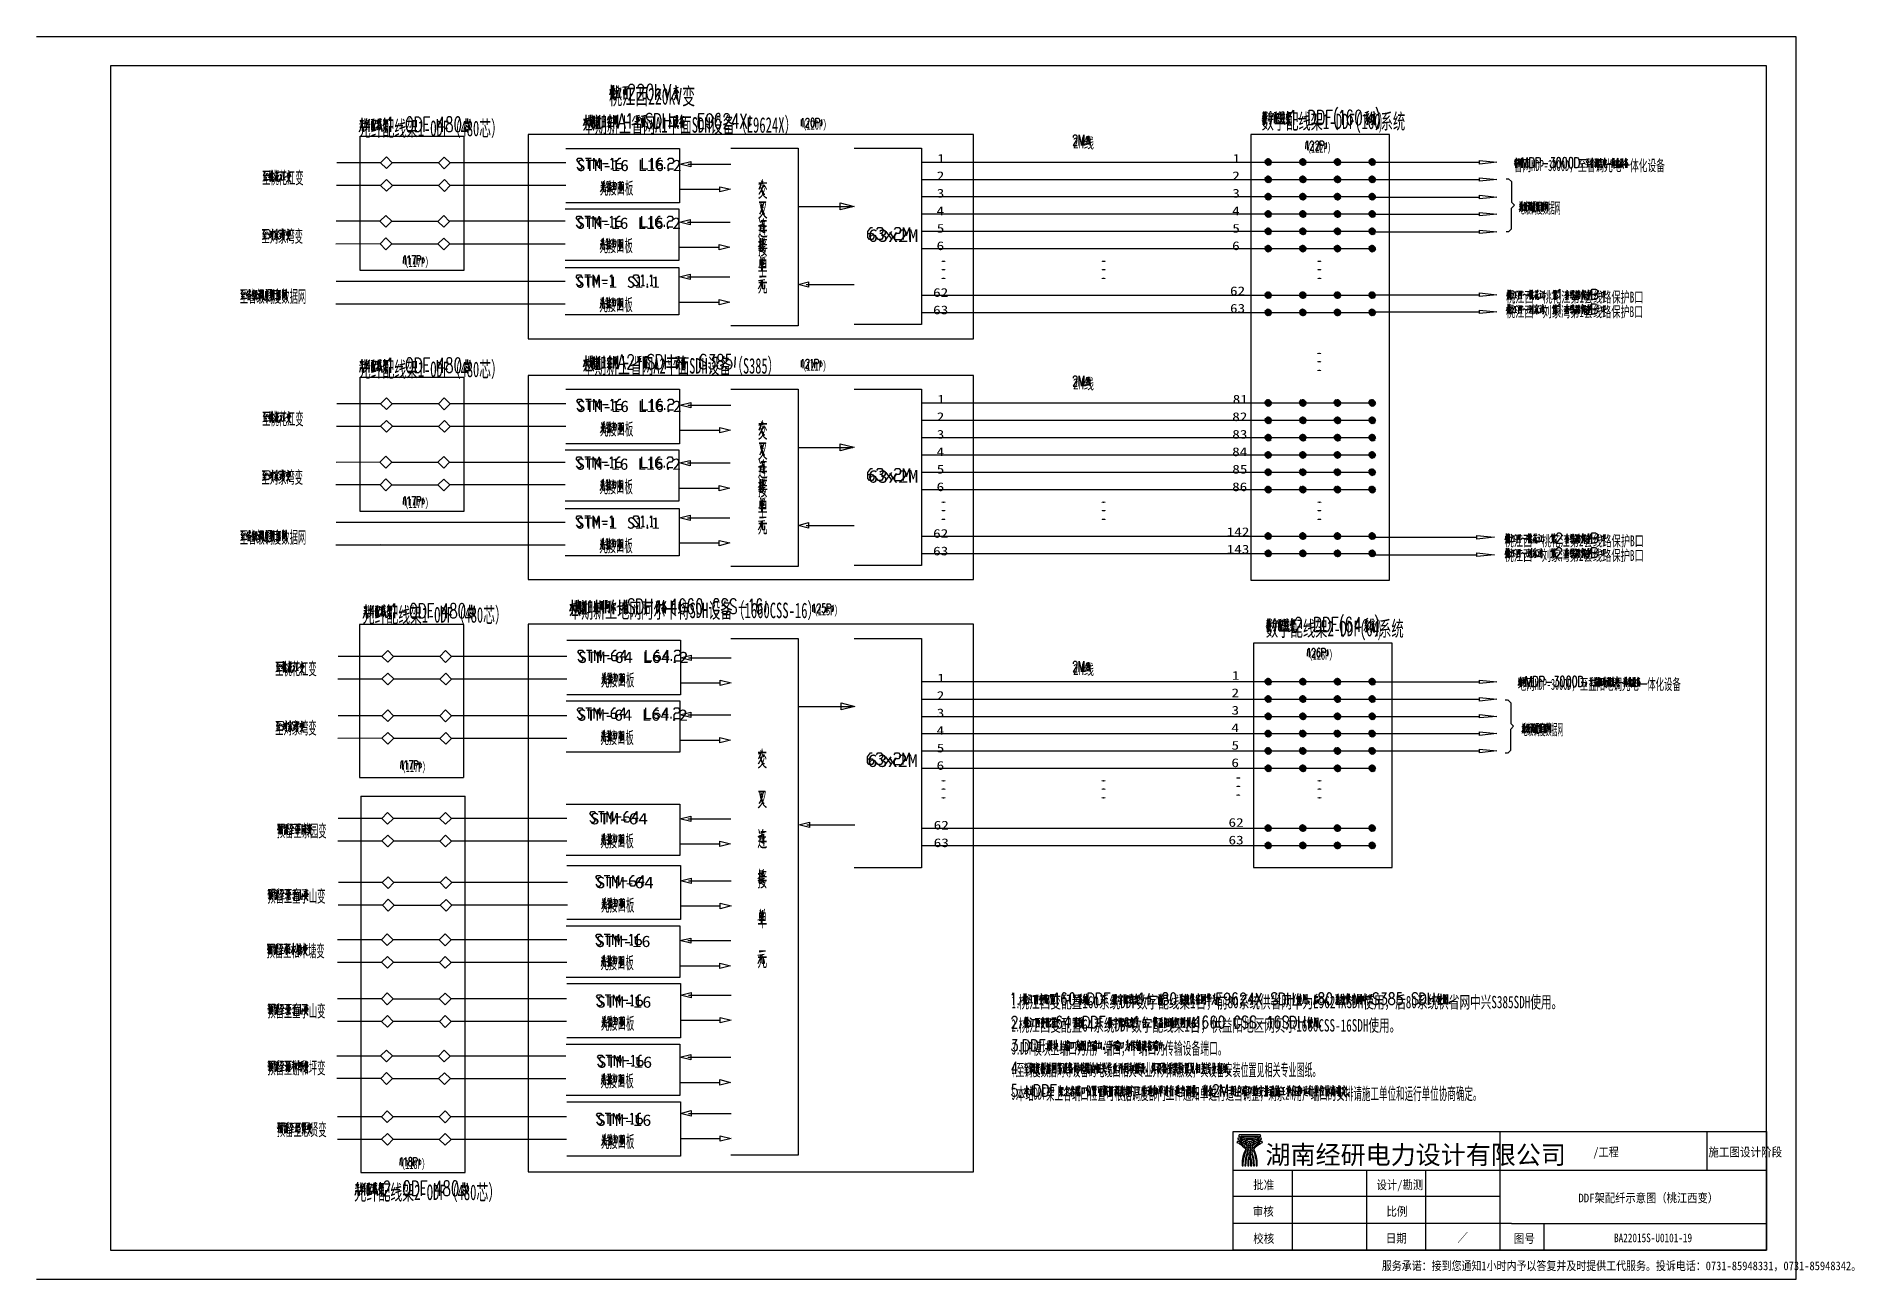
# Model space of a CAD drawing. Header units: metres. Extents: x 17 to 1757, y 17 to 1207.
import ezdxf

# ---------------------------------------------------------------- set-up
doc = ezdxf.new("R2010")
doc.units = ezdxf.units.M
for name, color, linetype in [('LINES', 7, 'Continuous'), ('POLYLINES', 4, 'Continuous'), ('RECTS', 7, 'Continuous'), ('TEXTS', 3, 'Continuous')]:
    doc.layers.add(name, color=color, linetype=linetype)

msp = doc.modelspace()

# ---------------------------------------------------------------- texts
at = {"layer": 'TEXTS'}
for s, height, width, p in [('桃江西220kV变', 16.04, 0.596416, (564.94, 1142.04)), ('本期新上省网A1平面SDH设备（E9624X）', 14.85, 0.596782, (539.74, 1115.15)), ('数字配线架1-DDF(160系统', 14.85, 0.607692, (1189.32, 1118.61)), (')', 14.85, 0.35005, (1301.21, 1118.61)), ('光纤配线架1-ODF（480芯）', 14.85, 0.585674, (325.46, 1111.84)), ('（120P）', 8.91, 0.64964, (745.8, 1118.11)), ('2M线', 10.42, 0.721588, (1008.89, 1100.12)), ('（122P）', 8.91, 0.64964, (1228.49, 1096.08)), ('至桃花江变', 11.88, 0.477213, (232.87, 1066.1)), ('STM-16', 10.95, 1.115567, (533.98, 1078.37)), ('L16.2', 10.95, 1.115567, (592.59, 1078.37)), ('1', 8.37, 1.272889, (878.86, 1086.39)), ('1', 8.37, 1.272889, (1161.67, 1086.39)), ('省网MDP-3000D，至省调光电一体化设备', 10.69, 0.555861, (1430.66, 1078.45)), ('光接口板', 11.88, 0.477213, (556.3, 1056.17)), ('交', 15.2, 0.466145, (707.35, 1053.24)), ('2', 8.37, 1.272889, (878.42, 1069.69)), ('2', 8.37, 1.272889, (1161.24, 1069.69)), ('叉', 15.2, 0.466145, (707.35, 1033.94)), ('4', 8.37, 1.272889, (878.28, 1036.14)), ('3', 8.37, 1.272889, (878.42, 1052.99)), ('4', 8.37, 1.272889, (1161.1, 1036.14)), ('3', 8.37, 1.272889, (1161.24, 1052.99)), ('地级调度数据网', 10.69, 0.381771, (1435.42, 1037.81)), ('STM-16', 10.95, 1.115567, (533.54, 1023.08)), ('L16.2', 10.95, 1.115567, (592.16, 1023.08)), ('连', 15.2, 0.466145, (707.35, 1016.23)), ('5', 8.37, 1.272889, (878.42, 1019.43)), ('5', 8.37, 1.272889, (1161.24, 1019.43)), ('至刘家湾变', 11.88, 0.477213, (232.3, 1010.09)), ('光接口板', 11.88, 0.477213, (555.86, 1001.01)), ('接', 15.2, 0.466145, (707.35, 998.23)), ('63x2M', 12.16, 1.165367, (812.62, 1010.61)), ('6', 8.37, 1.272889, (878.28, 1002.73)), ('6', 8.37, 1.272889, (1161.1, 1002.73)), ('（117P）', 8.91, 0.62923, (365.06, 986.5)), ('单', 15.2, 0.466145, (707.35, 979.94)), ('.', 7.15, 3.253333, (876.98, 991.48)), ('.', 7.15, 3.253333, (1030.2, 991.48)), ('.', 7.15, 3.253333, (1236.7, 991.48)), ('STM-1', 10.95, 1.054714, (533.4, 966.63)), ('S1.1', 10.95, 1.054714, (581.89, 966.63)), ('元', 15.2, 0.466145, (707.35, 962.52)), ('.', 7.15, 3.253333, (876.98, 983.41)), ('.', 7.15, 3.253333, (876.98, 975.06)), ('.', 7.15, 3.253333, (1030.2, 983.41)), ('.', 7.15, 3.253333, (1030.2, 975.06)), ('.', 7.15, 3.253333, (1236.7, 983.41)), ('.', 7.15, 3.253333, (1236.7, 975.06)), ('至省级调度数据网', 11.88, 0.477213, (211.56, 952.49)), ('光接口板', 11.88, 0.477213, (555.72, 944.57)), ('62', 8.37, 1.272889, (874.97, 957.95)), ('62', 8.37, 1.272889, (1159.08, 959.53)), ('桃江西～桃花江第1套线路保护B口', 10.39, 0.603026, (1423.32, 952.53)), ('63', 8.37, 1.272889, (874.97, 941.24)), ('63', 8.37, 1.272889, (1159.08, 942.83)), ('桃江西～刘家湾第1套线路保护B口', 10.39, 0.603026, (1423.18, 938.56)), ('光纤配线架1-ODF（480芯）', 14.85, 0.585674, (325.46, 881.15)), ('本期新上省网A2平面SDH设备（S385）', 14.85, 0.583093, (539.74, 884.47)), ('（121P）', 8.91, 0.625557, (745.8, 887.28)), ('.', 7.15, 3.253333, (1236.55, 903.2)), ('.', 7.15, 3.253333, (1236.55, 895.28)), ('.', 7.15, 3.253333, (1236.55, 886.93)), ('2M线', 10.42, 0.721588, (1008.89, 869.43)), ('STM-16', 10.95, 1.115567, (533.98, 847.69)), ('L16.2', 10.95, 1.115567, (592.59, 847.69)), ('1', 8.37, 1.272889, (878.86, 855.71)), ('81', 8.37, 1.272889, (1161.67, 855.71)), ('至桃花江变', 11.88, 0.477213, (232.87, 835.27)), ('光接口板', 11.88, 0.477213, (556.3, 825.48)), ('交', 15.2, 0.466145, (707.35, 822.55)), ('2', 8.37, 1.272889, (878.42, 839)), ('82', 8.37, 1.272889, (1161.24, 839)), ('叉', 15.2, 0.466145, (707.35, 803.11)), ('3', 8.37, 1.272889, (878.42, 822.15)), ('83', 8.37, 1.272889, (1161.24, 822.15)), ('STM-16', 10.95, 1.115567, (533.54, 792.39)), ('L16.2', 10.95, 1.115567, (592.16, 792.39)), ('连', 15.2, 0.466145, (707.35, 785.54)), ('4', 8.37, 1.272889, (878.28, 805.45)), ('84', 8.37, 1.272889, (1161.1, 805.45)), ('至刘家湾变', 11.88, 0.477213, (232.3, 779.25)), ('光接口板', 11.88, 0.477213, (555.86, 770.18)), ('接', 15.2, 0.466145, (707.35, 767.54)), ('63x2M', 12.16, 1.165367, (812.62, 779.92)), ('5', 8.37, 1.272889, (878.42, 788.75)), ('85', 8.37, 1.272889, (1161.24, 788.75)), ('（117P）', 8.91, 0.62923, (365.06, 755.67)), ('单', 15.2, 0.466145, (707.35, 749.11)), ('6', 8.37, 1.272889, (878.28, 771.9)), ('86', 8.37, 1.272889, (1161.1, 771.9)), ('.', 7.15, 3.253333, (876.98, 760.79)), ('.', 7.15, 3.253333, (876.98, 752.72)), ('.', 7.15, 3.253333, (1030.2, 760.79)), ('.', 7.15, 3.253333, (1030.2, 752.72)), ('.', 7.15, 3.253333, (1236.7, 760.79)), ('.', 7.15, 3.253333, (1236.7, 752.72)), ('至省级调度数据网', 11.88, 0.477213, (211.56, 721.8)), ('STM-1', 10.95, 1.054714, (533.4, 735.94)), ('S1.1', 10.95, 1.054714, (581.89, 735.94)), ('元', 15.2, 0.466145, (707.35, 731.83)), ('62', 8.37, 1.272889, (874.97, 727.26)), ('.', 7.15, 3.253333, (876.98, 744.37)), ('.', 7.15, 3.253333, (1030.2, 744.37)), ('142', 8.37, 1.272889, (1155.91, 728.84)), ('.', 7.15, 3.253333, (1236.7, 744.37)), ('桃江西～桃花江第2套线路保护B口', 10.39, 0.612757, (1421.74, 719.11)), ('光接口板', 11.88, 0.477213, (555.72, 713.73)), ('63', 8.37, 1.272889, (874.97, 710.41)), ('143', 8.37, 1.272889, (1155.91, 712.14)), ('桃江西～刘家湾第2套线路保护B口', 10.39, 0.611845, (1421.74, 705.14)), ('光纤配线架1-ODF（480芯）', 14.85, 0.585674, (329.21, 646)), ('本期新上地网阿尔卡特SDH设备（1660CSS-16）', 14.85, 0.596788, (526.63, 650.32)), ('（125P）', 8.91, 0.64964, (756.6, 652.99)), ('数字配线架2-DDF(64系统', 14.85, 0.610992, (1193.35, 632.9)), (')', 14.85, 0.351165, (1300.34, 632.9)), ('至桃花江变', 11.88, 0.477213, (245.4, 595.94)), ('STM-64', 10.95, 1.179311, (534.98, 607.35)), ('L64.2', 10.95, 1.179311, (596.94, 607.35)), ('（126P）', 8.91, 0.64964, (1230.07, 610.51)), ('光接口板', 11.88, 0.477213, (557.3, 585.14)), ('1', 8.37, 1.272889, (878.86, 588.73)), ('2M线', 10.42, 0.721588, (1008.89, 595.98)), ('1', 8.37, 1.272889, (1160.95, 591.32)), ('地网MDP-3000D，至益阳地调光电一体化设备', 10.69, 0.538323, (1434.41, 581.65)), ('2', 8.37, 1.272889, (878.42, 572.03)), ('2', 8.37, 1.272889, (1160.52, 574.62)), ('STM-64', 10.95, 1.179311, (534.41, 552.05)), ('L64.2', 10.95, 1.179311, (596.37, 552.05)), ('3', 8.37, 1.272889, (878.42, 555.32)), ('3', 8.37, 1.272889, (1160.52, 557.91)), ('至刘家湾变', 11.88, 0.477213, (245.4, 539.21)), ('光接口板', 11.88, 0.477213, (556.73, 529.99)), ('4', 8.37, 1.272889, (878.28, 538.62)), ('4', 8.37, 1.272889, (1160.38, 541.21)), ('地级调度数据网', 10.69, 0.381771, (1438.01, 538.28)), ('交', 15.2, 0.466145, (706.92, 507.91)), ('5', 8.37, 1.272889, (878.42, 521.77)), ('5', 8.37, 1.272889, (1160.52, 524.36)), ('（117P）', 8.91, 0.625557, (362.47, 502.95)), ('63x2M', 12.16, 1.165367, (812.18, 507.76)), ('6', 8.37, 1.272889, (878.28, 505.07)), ('6', 8.37, 1.272889, (1160.38, 507.66)), ('.', 7.15, 3.253333, (876.98, 493.96)), ('.', 7.15, 3.253333, (876.98, 486.04)), ('.', 7.15, 3.253333, (1030.2, 493.96)), ('.', 7.15, 3.253333, (1030.2, 486.04)), ('.', 7.15, 3.253333, (1159.08, 496.69)), ('.', 7.15, 3.253333, (1159.08, 488.63)), ('.', 7.15, 3.253333, (1236.7, 493.96)), ('.', 7.15, 3.253333, (1236.7, 486.04)), ('叉', 15.2, 0.466145, (706.92, 469.61)), ('.', 7.15, 3.253333, (876.98, 477.68)), ('.', 7.15, 3.253333, (1030.2, 477.68)), ('.', 7.15, 3.253333, (1159.08, 480.28)), ('.', 7.15, 3.253333, (1236.7, 477.68)), ('预留至茶园变', 11.88, 0.477213, (246.98, 440.71)), ('STM-64', 10.95, 1.243056, (546.5, 452.84)), ('62', 8.37, 1.272889, (875.54, 447.9)), ('62', 8.37, 1.272889, (1157.64, 450.49)), ('光接口板', 11.88, 0.477213, (556.73, 431.06)), ('连', 15.2, 0.466145, (706.92, 431.3)), ('63', 8.37, 1.272889, (875.54, 431.05)), ('63', 8.37, 1.272889, (1157.64, 433.64)), ('STM-64', 10.95, 1.243056, (552.12, 391.64)), ('接', 15.2, 0.466145, (706.92, 393)), ('预留至童子山变', 11.88, 0.477213, (237.91, 378.21)), ('光接口板', 11.88, 0.477213, (557.3, 369.57)), ('单', 15.2, 0.466145, (706.92, 354.84)), ('预留至松木塘变', 11.88, 0.477213, (237.19, 325.8)), ('STM-16', 10.95, 1.174, (552.12, 335.33)), ('元', 15.2, 0.466145, (706.92, 316.53)), ('光接口板', 11.88, 0.477213, (556.73, 314.42)), ('预留至童子山变', 11.88, 0.477213, (237.91, 268.2)), ('STM-16', 10.95, 1.174, (552.98, 277.3)), ('1.', 11.88, 0.449769, (950.14, 276.75)), ('桃江西变配置160系统DDF数字配线架1台，前80系统供省网华为E9624XSDH使用，后80系统供省网中兴S385SDH使用。', 11.88, 0.658959, (956.62, 276.75)), ('光接口板', 11.88, 0.477213, (557.3, 256.39)), ('2.', 11.88, 0.452248, (950.14, 254.43)), ('桃江西变配置64系统DDF数字配线架1台，供益阳地区网贝尔1660CSS-16SDH使用。', 11.88, 0.658257, (956.62, 254.43)), ('3.DDF模块上端口为用户端口，下端口为传输设备端口。', 11.88, 0.506357, (950.14, 232.4)), ('预留至游和坪变', 11.88, 0.477213, (237.91, 213.77)), ('STM-16', 10.95, 1.174, (553.7, 219.7)), ('光接口板', 11.88, 0.477213, (556.73, 201.24)), ('4.', 11.88, 0.319985, (950.14, 210.66)), ('至调度数据网等设备的电缆由相关专业开列和敷设，其设备安装位置见相关专业图纸。', 11.88, 0.460411, (954.74, 211.75)), ('5.', 11.88, 0.338667, (950.14, 189.06)), ('本站DDF架上各端口位置可根据调度部门工作通知单进行适当调整，剩余2M用户端口的安排请施工单位和运行单位协商确定。', 11.88, 0.491335, (954.89, 189.06)), ('STM-16', 10.95, 1.174, (552.98, 164.12)), ('预留至思贤变', 11.88, 0.477213, (246.98, 154.58)), ('光接口板', 11.88, 0.477213, (557.3, 143.21)), ('湖南经研电力设计有限公司', 17.78, 1.03637, (1193.06, 127.55)), ('/工程', 8.3, 0.897436, (1506.7, 134.81)), ('施工图设计阶段', 8.3, 0.933333, (1616.86, 134.81)), ('（118P）', 8.91, 0.625557, (361.9, 122.93)), ('光纤配线架2-ODF（480芯）', 14.85, 0.593837, (321.14, 93.04)), ('批准', 8.3, 0.933333, (1181.26, 103.42)), ('设计/勘测', 8.3, 0.913043, (1299.34, 103.42)), ('审核', 8.3, 0.933333, (1180.82, 77.93)), ('比例', 8.3, 0.933333, (1308.7, 77.93)), ('DDF架配纤示意图（桃江西变）', 8.3, 0.913043, (1492.44, 90.89)), ('校核', 8.3, 0.933333, (1181.26, 52.01)), ('日期', 8.3, 0.933333, (1308.12, 52.3)), ('／', 8.3, 0.933333, (1376.66, 52.87)), ('图号', 8.3, 0.933333, (1430.66, 52.01)), ('BA22015S-U0101-19', 8.3, 0.777778, (1526.57, 52.73)), ('服务承诺：接到您通知1小时内予以答复并及时提供工代服务。投诉电话：0731-85948331，0731-85948342。', 8.3, 0.883134, (1304.38, 25.94))]:
    msp.add_text(s, height=height, dxfattribs=dict(at, width=width)).set_placement(p)

# ---------------------------------------------------------------- linework, layer by layer
at = {"layer": 'LINES'}
for p, q in [((87.79, 1179.07), (87.79, 45.22)), ((1672.37, 1179.07), (87.79, 1179.07)), ((1672.37, 45.22), (1672.37, 1179.07)), ((566.95, 1156.18), (565.37, 1150.99)), ((565.66, 1156.32), (567.82, 1157.04)), ((566.95, 1160.93), (566.95, 1146.82)), ((566.95, 1155.74), (567.67, 1153.87)), ((567.24, 1151.42), (568.39, 1153.15)), ((567.67, 1156.03), (568.25, 1154.16)), ((568.39, 1160.5), (568.39, 1151.71)), ((570.55, 1157.47), (569.26, 1154.3)), ((569.26, 1153.44), (570.41, 1151.28)), ((572.42, 1154.16), (571.42, 1156.03)), ((572.28, 1148.4), (571.85, 1149.7)), ((572.14, 1160.06), (573, 1158.19)), ((572.28, 1148.11), (573.29, 1155.89)), ((573, 1148.83), (576.89, 1149.41)), ((573.72, 1157.62), (576.6, 1158.19)), ((575.16, 1157.76), (575.02, 1149.26)), ((577.9, 1158.62), (582.94, 1159.34)), ((578.76, 1156.46), (578.9, 1146.82)), ((582.36, 1156.18), (578.76, 1155.74)), ((582.22, 1147.25), (582.36, 1156.75)), ((609.58, 1146.53), (609.58, 1161.79)), ((614.04, 1156.75), (609.58, 1149.41)), ((611.3, 1152.29), (614.47, 1146.53)), ((627.72, 1156.18), (626.42, 1152)), ((626.71, 1157.47), (631.18, 1158.62)), ((627.58, 1152.43), (629.74, 1153.01)), ((628.44, 1157.76), (628.44, 1153.44)), ((628.58, 1160.78), (629.16, 1158.91)), ((629.45, 1158.19), (629.45, 1153.44)), ((630.02, 1156.32), (631.18, 1153.3)), ((542.62, 1132.42), (542.62, 1119.17)), ((546.94, 1132.13), (546.94, 1124.06)), ((548.38, 1132.42), (548.09, 1124.21)), ((549.53, 1131.26), (549.38, 1124.64)), ((549.53, 1130.69), (550.54, 1130.98)), ((552.7, 1132.27), (552.98, 1130.98)), ((556.01, 1131.84), (554.71, 1129.82)), ((559.75, 1132.13), (559.75, 1120.75)), ((563.5, 1127.09), (564.79, 1130.98)), ((565.66, 1132.56), (565.66, 1128.38)), ((567.53, 1128.53), (566.52, 1130.98)), ((569.26, 1131.98), (569.26, 1120.32)), ((569.26, 1130.98), (572.86, 1131.55)), ((590.28, 1131.12), (593.88, 1131.84)), ((592.15, 1131.41), (592.15, 1119.46)), ((600.07, 1131.55), (595.46, 1130.83)), ((597.34, 1128.1), (597.77, 1131.26)), ((617.06, 1119.31), (617.06, 1133.57)), ((622.82, 1133.57), (622.82, 1119.31)), ((627.14, 1131.41), (627.86, 1129.39)), ((629.02, 1131.84), (629.02, 1129.25)), ((629.02, 1131.12), (630.02, 1131.41)), ((634.2, 1132.13), (633.48, 1129.82)), ((686.76, 1133.57), (686.76, 1119.31)), ((690.79, 1119.31), (696.41, 1133.57)), ((690.79, 1133.57), (696.41, 1119.31)), ((1191.19, 1131.55), (1189.75, 1127.66)), ((1189.9, 1131.41), (1192.49, 1131.98)), ((1190.33, 1134.43), (1190.76, 1132.27)), ((1191.19, 1135.58), (1191.19, 1128.82)), ((1191.19, 1131.26), (1192.2, 1129.39)), ((1192.06, 1134.86), (1191.77, 1131.84)), ((1192.78, 1130.98), (1194.36, 1131.41)), ((1196.38, 1133.86), (1196.23, 1130.83)), ((1196.38, 1132.85), (1200.12, 1133.57)), ((1196.66, 1130.83), (1198.97, 1131.41)), ((1197.82, 1135.87), (1198.25, 1133.86)), ((1199.11, 1131.84), (1198.25, 1129.25)), ((1200.26, 1133.86), (1199.69, 1131.41)), ((1201.27, 1134.43), (1204.01, 1135.15)), ((1201.42, 1132.7), (1201.42, 1124.21)), ((1201.42, 1131.98), (1203.29, 1132.42)), ((1202.57, 1134.58), (1202.57, 1128.82)), ((1203.29, 1132.7), (1203.14, 1124.06)), ((1204.01, 1133.57), (1205.45, 1134)), ((1205.45, 1134.29), (1205.3, 1130.4)), ((1206.74, 1130.54), (1208.04, 1131.41)), ((1207.9, 1135.15), (1206.89, 1130.69)), ((1208.33, 1132.56), (1207.03, 1127.66)), ((1208.9, 1131.26), (1210.92, 1132.7)), ((1210.2, 1135.01), (1210.92, 1134)), ((1212.79, 1132.7), (1214.81, 1133.28)), ((1214.09, 1135.87), (1213.66, 1132.85)), ((1215.38, 1134), (1215.38, 1129.68)), ((1215.38, 1133.14), (1216.68, 1133.42)), ((1216.82, 1133.86), (1216.68, 1130.69)), ((1288.54, 1134.43), (1290.55, 1135.01)), ((1288.97, 1131.26), (1290.7, 1131.84)), ((1290.7, 1135.01), (1289.11, 1131.41)), ((1291.56, 1133.71), (1289.26, 1128.67)), ((1290.55, 1135.01), (1291.85, 1135.87)), ((1294.73, 1131.26), (1293.43, 1130.83)), ((1294.58, 1135.3), (1293.58, 1130.98)), ((1295.02, 1132.27), (1293.58, 1127.52)), ((1295.59, 1132.56), (1298.47, 1133.42)), ((1296.89, 1132.13), (1295.74, 1129.39)), ((1296.31, 1135.73), (1296.89, 1134)), ((1297.9, 1129.25), (1297.32, 1131.41)), ((330.5, 1123.92), (326.18, 1123.2)), ((327.48, 1124.93), (327.05, 1127.23)), ((328.34, 1129.25), (328.34, 1123.63)), ((328.92, 1124.21), (329.78, 1127.38)), ((330.5, 1116.29), (330.36, 1119.31)), ((331.66, 1123.63), (333.1, 1124.64)), ((331.66, 1117.44), (333.53, 1119.31)), ((332.81, 1128.67), (331.8, 1123.92)), ((331.8, 1120.46), (333.53, 1121.47)), ((333.53, 1125.5), (332.09, 1120.61)), ((333.53, 1122.62), (336.41, 1123.2)), ((335.98, 1127.95), (333.82, 1126.22)), ((335.11, 1127.09), (335.11, 1116.14)), ((337.27, 1127.66), (340.01, 1128.53)), ((337.56, 1126.08), (337.56, 1117.58)), ((337.56, 1125.36), (339.29, 1125.79)), ((337.56, 1118.74), (339, 1119.17)), ((337.85, 1120.32), (338.71, 1120.61)), ((338.71, 1127.81), (338.71, 1122.05)), ((338.71, 1122.05), (339.14, 1122.05)), ((339.43, 1126.08), (339.14, 1117.44)), ((340.01, 1126.8), (341.45, 1127.23)), ((341.45, 1123.78), (340.15, 1123.34)), ((341.45, 1127.52), (341.3, 1123.78)), ((342.74, 1123.92), (344.04, 1124.78)), ((344.04, 1128.53), (342.89, 1124.06)), ((344.62, 1121.76), (342.89, 1120.75)), ((342.89, 1118.16), (344.76, 1119.74)), ((344.47, 1125.94), (343.18, 1120.9)), ((344.9, 1124.64), (346.92, 1126.08)), ((344.9, 1122.19), (347.06, 1123.63)), ((346.34, 1128.38), (346.92, 1127.23)), ((350.95, 1120.9), (348.65, 1116.58)), ((348.94, 1126.08), (350.81, 1126.51)), ((349.08, 1120.61), (352.97, 1121.33)), ((350.09, 1129.25), (349.8, 1126.22)), ((350.95, 1123.06), (350.95, 1115.86)), ((351.38, 1127.23), (351.38, 1123.06)), ((351.38, 1126.37), (352.82, 1126.66)), ((352.82, 1124.06), (351.38, 1123.78)), ((352.82, 1127.09), (352.68, 1124.06)), ((360.17, 1122.19), (367.51, 1122.19)), ((388.1, 1123.49), (391.42, 1123.49)), ((405.24, 1130.26), (405.24, 1116)), ((426.55, 1121.18), (425.98, 1118.16)), ((426.26, 1125.22), (430.58, 1125.94)), ((427.7, 1128.82), (427.7, 1123.49)), ((427.99, 1122.48), (428.57, 1120.32)), ((429.29, 1128.82), (429, 1123.78)), ((429.43, 1121.62), (430.15, 1119.17)), ((913.7, 1113.55), (487.32, 1113.55)), ((487.32, 1113.55), (487.32, 917.93)), ((540.31, 1128.24), (544.92, 1129.1)), ((541.46, 1122.77), (543.77, 1123.2)), ((545.93, 1123.63), (548.95, 1124.35)), ((546.94, 1123.06), (545.93, 1119.74)), ((546.07, 1129.39), (548.95, 1130.11)), ((546.94, 1127.81), (547.94, 1128.1)), ((546.94, 1125.79), (547.94, 1126.22)), ((547.8, 1123.2), (548.23, 1120.9)), ((549.38, 1124.78), (548.81, 1119.31)), ((549.38, 1124.93), (550.39, 1125.22)), ((549.53, 1127.95), (550.39, 1128.24)), ((551.69, 1126.66), (554.14, 1127.38)), ((552.55, 1123.92), (551.69, 1121.18)), ((551.98, 1129.97), (553.99, 1130.4)), ((551.98, 1124.64), (553.99, 1125.22)), ((552.41, 1129.39), (552.7, 1127.81)), ((553.42, 1130.11), (553.27, 1127.38)), ((553.42, 1123.92), (554.14, 1122.34)), ((554.57, 1127.38), (556.44, 1127.81)), ((555.58, 1127.52), (555.58, 1119.31)), ((557.16, 1120.46), (562.2, 1121.04)), ((561.48, 1127.66), (559.75, 1127.09)), ((566.81, 1126.22), (564.36, 1125.65)), ((564.36, 1125.94), (564.36, 1119.46)), ((564.36, 1123.78), (566.38, 1124.21)), ((564.36, 1122.05), (566.38, 1122.48)), ((564.36, 1120.18), (566.66, 1120.46)), ((566.66, 1119.46), (566.81, 1126.51)), ((570.7, 1129.54), (569.54, 1123.34)), ((569.83, 1128.67), (570.84, 1124.93)), ((572.14, 1129.97), (570.7, 1122.91)), ((571.27, 1128.67), (572.28, 1124.06)), ((575.02, 1124.06), (579.05, 1124.06)), ((594.6, 1126.66), (589.56, 1125.65)), ((590.71, 1129.68), (591.14, 1127.09)), ((592.87, 1126.8), (593.59, 1130.26)), ((596.04, 1128.96), (596.18, 1119.89)), ((599.5, 1128.38), (596.04, 1127.81)), ((596.18, 1120.9), (599.21, 1121.62)), ((597.19, 1127.95), (597.19, 1121.18)), ((598.06, 1126.22), (597.19, 1125.94)), ((597.19, 1123.92), (598.06, 1124.21)), ((598.34, 1128.1), (598.34, 1121.33)), ((599.21, 1120.03), (599.5, 1129.1)), ((617.06, 1126.8), (622.82, 1126.8)), ((627.72, 1127.38), (626.42, 1126.94)), ((628.44, 1123.49), (627.29, 1120.46)), ((627.72, 1121.76), (627.72, 1127.95)), ((628.73, 1125.79), (630.46, 1126.08)), ((630.6, 1126.51), (629.88, 1123.2)), ((633.48, 1129.82), (632.47, 1127.09)), ((633.48, 1125.36), (633.48, 1119.6)), ((633.48, 1124.78), (635.78, 1125.22)), ((635.78, 1120.61), (633.48, 1120.18)), ((633.62, 1130.26), (635.78, 1130.69)), ((633.77, 1122.62), (635.5, 1122.91)), ((634.63, 1124.93), (634.63, 1120.61)), ((635.93, 1125.5), (635.78, 1119.6)), ((650.76, 1126.8), (653.93, 1126.8)), ((650.76, 1119.31), (655.94, 1119.31)), ((913.7, 917.93), (913.7, 1113.55)), ((1311.72, 1113.55), (1178.95, 1113.55)), ((1179.02, 1113.55), (1179.02, 686.52)), ((1189.9, 1126.66), (1191.77, 1127.52)), ((1195.66, 1127.38), (1200.26, 1128.1)), ((1201.42, 1125.36), (1203, 1125.79)), ((1201.85, 1126.94), (1202.71, 1127.38)), ((1202.57, 1128.82), (1203.14, 1128.82)), ((1205.45, 1130.4), (1204.01, 1129.97)), ((1208.62, 1128.53), (1206.89, 1127.52)), ((1206.89, 1124.78), (1208.62, 1126.37)), ((1208.9, 1128.96), (1211.06, 1130.26)), ((1214.95, 1127.66), (1212.5, 1123.2)), ((1212.94, 1127.38), (1216.82, 1128.1)), ((1214.95, 1129.68), (1214.95, 1122.62)), ((1216.82, 1130.69), (1215.38, 1130.4)), ((1224.17, 1128.82), (1231.51, 1128.82)), ((1251.67, 1130.11), (1254.98, 1130.11)), ((1289.98, 1127.81), (1288.1, 1123.92)), ((1288.97, 1128.53), (1291.7, 1129.25)), ((1291.13, 1130.83), (1292.28, 1127.95)), ((1291.27, 1127.66), (1292.57, 1124.35)), ((1295.02, 1126.22), (1293.43, 1124.5)), ((1293.58, 1127.38), (1295.02, 1128.53)), ((1295.59, 1129.25), (1297.61, 1129.97)), ((1311.72, 686.52), (1311.72, 1113.55)), ((326.62, 983.23), (326.62, 1111.82)), ((326.62, 1111.82), (425.76, 1111.82)), ((425.76, 1111.82), (425.76, 983.23)), ((1021.7, 1108.66), (1022.57, 1109.23)), ((1022.57, 1111.82), (1021.85, 1108.66)), ((1023, 1107.07), (1021.85, 1106.35)), ((1021.85, 1104.48), (1023, 1105.63)), ((1022.86, 1110.1), (1021.99, 1106.5)), ((1023.14, 1107.5), (1024.73, 1108.37)), ((1023.29, 1109.09), (1024.58, 1110.1)), ((1024.15, 1111.68), (1024.58, 1110.96)), ((240.36, 1078.99), (240.36, 1068.48)), ((247.99, 1078.85), (247.7, 1075.54)), ((258.22, 1078.85), (258.65, 1077.55)), ((346.2, 1086.34), (304.3, 1086.34)), ((401.5, 1086.19), (357.43, 1086.19)), ((523.46, 1086.19), (412.87, 1086.19)), ((542.18, 1090.66), (547.66, 1090.66)), ((544.92, 1090.66), (544.92, 1080.43)), ((558.46, 1085.62), (563.93, 1085.62)), ((566.66, 1080.43), (569.4, 1080.43)), ((604.82, 1080.43), (607.56, 1080.43)), ((618.36, 1080.43), (618.36, 1082.16)), ((640.39, 1085.04), (681.29, 1085.04)), ((863.88, 1087.06), (1192.34, 1087.06)), ((1192.34, 1087.49), (1195.22, 1090.37)), ((1192.34, 1086.91), (1195.8, 1090.37)), ((1192.34, 1086.34), (1196.38, 1090.37)), ((1192.49, 1088.21), (1194.5, 1090.22)), ((1192.49, 1085.9), (1196.81, 1090.22)), ((1192.63, 1085.47), (1197.24, 1090.08)), ((1192.92, 1085.18), (1197.53, 1089.79)), ((1193.21, 1084.9), (1197.82, 1089.5)), ((1193.5, 1084.61), (1198.1, 1089.22)), ((1193.78, 1084.32), (1198.39, 1088.93)), ((1194.22, 1084.03), (1198.54, 1088.5)), ((1194.65, 1083.89), (1198.82, 1088.06)), ((1195.08, 1083.89), (1198.82, 1087.63)), ((1195.66, 1083.74), (1198.97, 1087.06)), ((1196.23, 1083.89), (1198.82, 1086.34)), ((1197.24, 1084.18), (1198.54, 1085.47)), ((1198.97, 1087.06), (1225.46, 1087.06)), ((1225.46, 1087.49), (1228.34, 1090.37)), ((1225.46, 1086.91), (1228.92, 1090.37)), ((1225.46, 1086.34), (1229.5, 1090.37)), ((1225.61, 1088.21), (1227.62, 1090.22)), ((1225.61, 1085.9), (1229.93, 1090.22)), ((1225.9, 1085.47), (1230.36, 1090.08)), ((1226.04, 1085.18), (1230.65, 1089.79)), ((1226.33, 1084.9), (1231.08, 1089.5)), ((1226.62, 1084.61), (1231.37, 1089.22)), ((1226.9, 1084.32), (1231.51, 1088.93)), ((1227.34, 1084.03), (1231.8, 1088.5)), ((1227.77, 1083.89), (1231.94, 1088.06)), ((1228.2, 1083.89), (1232.09, 1087.63)), ((1228.78, 1083.74), (1232.09, 1087.06)), ((1229.5, 1083.89), (1231.94, 1086.34)), ((1230.36, 1084.18), (1231.66, 1085.47)), ((1232.09, 1087.06), (1258.58, 1087.06)), ((1258.58, 1087.49), (1261.61, 1090.37)), ((1258.58, 1086.91), (1262.18, 1090.37)), ((1258.73, 1086.34), (1262.62, 1090.37)), ((1258.87, 1088.21), (1260.74, 1090.22)), ((1258.87, 1085.9), (1263.05, 1090.22)), ((1259.02, 1085.47), (1263.48, 1090.08)), ((1259.3, 1085.18), (1263.91, 1089.79)), ((1259.45, 1084.9), (1264.2, 1089.5)), ((1259.74, 1084.61), (1264.49, 1089.22)), ((1260.17, 1084.32), (1264.78, 1088.93)), ((1260.46, 1084.03), (1264.92, 1088.5)), ((1260.89, 1083.89), (1265.06, 1088.06)), ((1261.46, 1083.89), (1265.21, 1087.63)), ((1261.9, 1083.74), (1265.21, 1087.06)), ((1262.62, 1083.89), (1265.21, 1086.34)), ((1263.62, 1084.18), (1264.78, 1085.47)), ((1265.21, 1087.06), (1291.7, 1087.06)), ((1291.85, 1087.49), (1294.73, 1090.37)), ((1291.85, 1086.91), (1295.3, 1090.37)), ((1291.85, 1086.34), (1295.88, 1090.37)), ((1291.99, 1088.21), (1293.86, 1090.22)), ((1291.99, 1085.9), (1296.31, 1090.22)), ((1292.14, 1085.47), (1296.6, 1090.08)), ((1292.42, 1085.18), (1297.03, 1089.79)), ((1292.71, 1084.9), (1297.32, 1089.5)), ((1293, 1084.61), (1297.61, 1089.22)), ((1293.29, 1084.32), (1297.9, 1088.93)), ((1293.72, 1084.03), (1298.04, 1088.5)), ((1294.15, 1083.89), (1298.18, 1088.06)), ((1294.58, 1083.89), (1298.33, 1087.63)), ((1295.16, 1083.74), (1298.47, 1087.06)), ((1295.74, 1083.89), (1298.33, 1086.34)), ((1296.74, 1084.18), (1297.9, 1085.47)), ((1298.33, 1086.91), (1397.83, 1086.91)), ((1431.53, 1087.06), (1432.39, 1089.79)), ((1433.83, 1086.34), (1432.1, 1085.9)), ((1432.1, 1086.19), (1432.1, 1081.44)), ((1432.1, 1084.61), (1433.54, 1084.9)), ((1432.1, 1083.31), (1433.54, 1083.6)), ((1432.1, 1082.02), (1433.83, 1082.16)), ((1432.97, 1090.94), (1432.97, 1087.92)), ((1434.41, 1087.92), (1433.69, 1089.79)), ((1433.83, 1081.44), (1433.83, 1086.62)), ((1435.56, 1090.51), (1435.56, 1082.16)), ((1435.56, 1089.79), (1438.15, 1090.22)), ((1436.71, 1088.64), (1435.85, 1084.18)), ((1435.99, 1088.06), (1436.71, 1085.47)), ((1437.72, 1089.07), (1436.71, 1083.89)), ((1437, 1088.06), (1437.72, 1084.75)), ((1458.17, 1085.76), (1463.35, 1085.76)), ((1495.9, 1084.18), (1496.04, 1084.18)), ((1496.04, 1084.46), (1496.04, 1084.18)), ((1496.04, 1084.18), (1496.04, 1084.03)), ((1499.64, 1082.16), (1502.95, 1082.74)), ((1499.93, 1089.79), (1502.66, 1090.37)), ((1500.07, 1086.77), (1502.23, 1087.2)), ((1502.52, 1084.75), (1500.07, 1084.32)), ((1500.22, 1086.91), (1501.37, 1089.94)), ((1501.37, 1082.59), (1501.37, 1087.06)), ((1501.66, 1088.64), (1502.66, 1086.62)), ((1504.1, 1087.06), (1504.97, 1089.79)), ((1506.55, 1086.34), (1504.68, 1085.9)), ((1504.68, 1086.19), (1504.68, 1081.44)), ((1504.68, 1084.61), (1506.12, 1084.9)), ((1504.68, 1083.31), (1506.12, 1083.6)), ((1504.68, 1082.02), (1506.41, 1082.16)), ((1505.54, 1090.94), (1505.54, 1087.92)), ((1506.98, 1087.92), (1506.26, 1089.79)), ((1506.41, 1081.44), (1506.55, 1086.62)), ((1507.7, 1086.91), (1508.42, 1087.2)), ((1508.14, 1090.37), (1508.71, 1088.64)), ((1508.42, 1087.49), (1508.28, 1082.59)), ((1508.28, 1082.45), (1509, 1084.46)), ((1509.29, 1089.94), (1511.16, 1090.08)), ((1509.58, 1087.92), (1510.73, 1088.21)), ((1509.58, 1086.62), (1510.87, 1086.91)), ((1509.72, 1085.76), (1509.72, 1083.17)), ((1509.72, 1085.18), (1510.58, 1085.47)), ((1509.72, 1083.74), (1510.73, 1083.89)), ((1510.15, 1089.5), (1510.15, 1086.91)), ((1510.58, 1085.62), (1510.58, 1084.03)), ((1515.05, 1087.06), (1512.02, 1086.48)), ((1512.02, 1081.8), (1513.1, 1085.4)), ((1512.89, 1087.78), (1512.6, 1089.5)), ((1513.61, 1090.8), (1513.61, 1086.77)), ((1513.9, 1087.2), (1514.62, 1089.5)), ((1515.19, 1081.58), (1515.05, 1083.74)), ((1516.34, 1089.22), (1516.34, 1083.74)), ((1516.34, 1088.35), (1518.79, 1088.64)), ((1518.65, 1085.04), (1516.34, 1084.61)), ((1516.78, 1086.62), (1518.22, 1086.91)), ((1518.94, 1089.07), (1518.5, 1085.04)), ((1519.94, 1085.47), (1523.54, 1085.9)), ((1525.27, 1090.66), (1523.98, 1085.9)), ((1524.7, 1081.44), (1524.7, 1088.64)), ((1525.13, 1087.92), (1527.58, 1088.5)), ((1525.56, 1083.89), (1527, 1084.18)), ((1526.28, 1090.8), (1526.28, 1081.3)), ((1529.74, 1090.66), (1528.15, 1086.05)), ((1529.02, 1088.64), (1529.02, 1081.44)), ((1531.46, 1088.5), (1529.59, 1084.9)), ((1533.05, 1087.06), (1532.18, 1086.91)), ((1532.76, 1090.08), (1533.19, 1088.64)), ((1533.62, 1084.32), (1532.76, 1082.16)), ((1533.05, 1083.02), (1533.05, 1087.49)), ((1533.77, 1086.05), (1535.06, 1086.19)), ((1534.06, 1090.37), (1534.06, 1088.5)), ((1534.06, 1089.94), (1534.78, 1090.08)), ((1535.21, 1086.62), (1534.63, 1084.18)), ((1537.22, 1088.93), (1536.5, 1087.06)), ((1537.8, 1090.66), (1537.22, 1088.93)), ((1537.37, 1089.22), (1538.95, 1089.5)), ((1537.37, 1085.76), (1537.37, 1081.58)), ((1537.37, 1085.33), (1538.95, 1085.62)), ((1538.95, 1082.3), (1537.37, 1082.02)), ((1537.51, 1083.74), (1538.66, 1083.89)), ((1538.09, 1085.47), (1538.09, 1082.3)), ((1539.1, 1085.9), (1538.95, 1081.58)), ((233.45, 1069.2), (238.2, 1069.78)), ((233.74, 1077.55), (237.62, 1078.27)), ((234.17, 1074.24), (237.05, 1074.82)), ((237.48, 1072.08), (234.17, 1071.65)), ((234.31, 1074.38), (235.9, 1077.7)), ((235.9, 1069.63), (235.9, 1074.67)), ((236.33, 1076.26), (237.62, 1074.1)), ((240.36, 1075.54), (238.92, 1071.65)), ((239.21, 1075.68), (241.22, 1076.11)), ((240.36, 1075.1), (241.08, 1073.66)), ((240.65, 1071.94), (241.8, 1073.23)), ((241.08, 1075.39), (241.66, 1073.95)), ((241.8, 1078.7), (241.8, 1072.22)), ((243.67, 1076.4), (242.52, 1074.1)), ((242.52, 1073.52), (243.67, 1071.79)), ((245.11, 1076.69), (249.14, 1077.26)), ((245.98, 1073.52), (245.98, 1068.34)), ((246.41, 1078.7), (246.55, 1075.54)), ((251.02, 1073.95), (250.15, 1075.39)), ((251.02, 1069.63), (250.58, 1070.64)), ((250.87, 1078.27), (251.59, 1076.98)), ((251.02, 1069.49), (252.02, 1075.25)), ((251.59, 1070.06), (255.34, 1070.35)), ((252.31, 1076.54), (254.9, 1076.98)), ((253.61, 1076.69), (253.61, 1070.35)), ((257.35, 1075.54), (256.2, 1072.37)), ((256.49, 1076.4), (260.66, 1077.26)), ((257.21, 1072.66), (259.37, 1073.09)), ((257.93, 1076.69), (257.93, 1073.52)), ((259.08, 1076.98), (259.08, 1073.52)), ((259.51, 1075.68), (260.52, 1073.38)), ((346.34, 1064.74), (304.15, 1064.59)), ((401.64, 1064.45), (357.58, 1064.45)), ((523.46, 1064.59), (412.87, 1064.59)), ((561.34, 1064.74), (557.16, 1064.16)), ((558.46, 1065.46), (557.88, 1067.47)), ((559.32, 1068.91), (559.32, 1064.45)), ((559.75, 1064.88), (560.76, 1067.47)), ((564.22, 1066.18), (562.49, 1065.6)), ((562.49, 1062.29), (564.22, 1064.45)), ((564.22, 1062.14), (567.38, 1062.86)), ((567.24, 1064.74), (564.5, 1064.02)), ((564.65, 1066.61), (567.1, 1067.33)), ((565.51, 1064.88), (565.08, 1066.18)), ((565.51, 1064.16), (565.08, 1060.99)), ((565.37, 1069.06), (565.94, 1067.33)), ((566.38, 1062.58), (565.94, 1060.27)), ((566.38, 1067.04), (566.09, 1064.45)), ((569.26, 1066.75), (569.4, 1060.56)), ((569.26, 1066.18), (571.99, 1066.46)), ((569.4, 1061.42), (571.99, 1061.71)), ((571.7, 1061.71), (572.14, 1066.9)), ((575.16, 1065.46), (573.86, 1060.85)), ((576.17, 1066.03), (574.15, 1065.6)), ((575.16, 1068.62), (575.16, 1058.26)), ((575.16, 1064.45), (576.02, 1063.15)), ((576.46, 1067.33), (578.47, 1068.48)), ((576.89, 1065.31), (578.18, 1065.6)), ((708.22, 1065.89), (713.69, 1067.04)), ((710.09, 1065.6), (708.36, 1060.85)), ((710.52, 1069.49), (711.24, 1067.33)), ((711.67, 1065.6), (713.4, 1062.86)), ((863.88, 1070.5), (1192.34, 1070.5)), ((1192.34, 1070.93), (1195.22, 1073.81)), ((1192.34, 1070.35), (1195.8, 1073.81)), ((1192.34, 1069.78), (1196.38, 1073.81)), ((1192.49, 1071.65), (1194.5, 1073.66)), ((1192.49, 1069.34), (1196.81, 1073.66)), ((1192.63, 1068.91), (1197.24, 1073.38)), ((1192.92, 1068.62), (1197.53, 1073.23)), ((1193.21, 1068.19), (1197.82, 1072.94)), ((1193.5, 1067.9), (1198.1, 1072.66)), ((1193.78, 1067.76), (1198.39, 1072.37)), ((1194.22, 1067.47), (1198.54, 1071.94)), ((1194.65, 1067.33), (1198.82, 1071.5)), ((1195.08, 1067.18), (1198.82, 1071.07)), ((1195.66, 1067.18), (1198.97, 1070.5)), ((1196.23, 1067.33), (1198.82, 1069.78)), ((1197.24, 1067.62), (1198.54, 1068.91)), ((1198.97, 1070.5), (1225.46, 1070.5)), ((1225.46, 1070.93), (1228.34, 1073.81)), ((1225.46, 1070.35), (1228.92, 1073.81)), ((1225.46, 1069.78), (1229.5, 1073.81)), ((1225.61, 1071.65), (1227.62, 1073.66)), ((1225.61, 1069.34), (1229.93, 1073.66)), ((1225.9, 1068.91), (1230.36, 1073.38)), ((1226.04, 1068.62), (1230.65, 1073.23)), ((1226.33, 1068.19), (1231.08, 1072.94)), ((1226.62, 1067.9), (1231.37, 1072.66)), ((1226.9, 1067.76), (1231.51, 1072.37)), ((1227.34, 1067.47), (1231.8, 1071.94)), ((1227.77, 1067.33), (1231.94, 1071.5)), ((1228.2, 1067.18), (1232.09, 1071.07)), ((1228.78, 1067.18), (1232.09, 1070.5)), ((1229.5, 1067.33), (1231.94, 1069.78)), ((1230.36, 1067.62), (1231.66, 1068.91)), ((1232.09, 1070.5), (1258.58, 1070.5)), ((1258.58, 1070.93), (1261.61, 1073.81)), ((1258.58, 1070.35), (1262.18, 1073.81)), ((1258.73, 1069.78), (1262.62, 1073.81)), ((1258.87, 1071.65), (1260.74, 1073.66)), ((1258.87, 1069.34), (1263.05, 1073.66)), ((1259.02, 1068.91), (1263.48, 1073.38)), ((1259.3, 1068.62), (1263.91, 1073.23)), ((1259.45, 1068.19), (1264.2, 1072.94)), ((1259.74, 1067.9), (1264.49, 1072.66)), ((1260.17, 1067.76), (1264.78, 1072.37)), ((1260.46, 1067.47), (1264.92, 1071.94)), ((1260.89, 1067.33), (1265.06, 1071.5)), ((1261.46, 1067.18), (1265.21, 1071.07)), ((1261.9, 1067.18), (1265.21, 1070.5)), ((1262.62, 1067.33), (1265.21, 1069.78)), ((1263.62, 1067.62), (1264.78, 1068.91)), ((1265.21, 1070.5), (1291.7, 1070.5)), ((1291.85, 1070.93), (1294.73, 1073.81)), ((1291.85, 1070.35), (1295.3, 1073.81)), ((1291.85, 1069.78), (1295.88, 1073.81)), ((1291.99, 1071.65), (1293.86, 1073.66)), ((1291.99, 1069.34), (1296.31, 1073.66)), ((1292.14, 1068.91), (1296.6, 1073.38)), ((1292.42, 1068.62), (1297.03, 1073.23)), ((1292.71, 1068.19), (1297.32, 1072.94)), ((1293, 1067.9), (1297.61, 1072.66)), ((1293.29, 1067.76), (1297.9, 1072.37)), ((1293.72, 1067.47), (1298.04, 1071.94)), ((1294.15, 1067.33), (1298.18, 1071.5)), ((1294.58, 1067.18), (1298.33, 1071.07)), ((1295.16, 1067.18), (1298.47, 1070.5)), ((1295.74, 1067.33), (1298.33, 1069.78)), ((1296.74, 1067.62), (1297.9, 1068.91)), ((1298.33, 1070.35), (1397.83, 1070.35)), ((1423.18, 1071.07), (1425.48, 1071.07)), ((1428.36, 1068.34), (1428.36, 1048.75)), ((561.48, 1058.69), (561.34, 1060.99)), ((565.8, 1060.42), (565.08, 1060.99)), ((565.8, 1060.42), (567.24, 1058.83)), ((632.33, 1060.99), (670.78, 1060.99)), ((712.97, 1048.61), (709.22, 1047.74)), ((710.52, 1047.31), (711.53, 1045.15)), ((745.8, 1044.58), (798.07, 1044.58)), ((863.88, 1053.94), (1192.34, 1053.94)), ((1192.34, 1054.37), (1195.22, 1057.25)), ((1192.34, 1053.79), (1195.8, 1057.25)), ((1192.34, 1053.22), (1196.38, 1057.1)), ((1192.49, 1055.09), (1194.5, 1057.1)), ((1192.49, 1052.78), (1196.81, 1057.1)), ((1192.63, 1052.35), (1197.24, 1056.82)), ((1192.92, 1052.06), (1197.53, 1056.67)), ((1193.21, 1051.63), (1197.82, 1056.38)), ((1193.5, 1051.34), (1198.1, 1056.1)), ((1193.78, 1051.2), (1198.39, 1055.66)), ((1194.22, 1050.91), (1198.54, 1055.38)), ((1194.65, 1050.77), (1198.82, 1054.94)), ((1195.08, 1050.62), (1198.82, 1054.51)), ((1195.66, 1050.62), (1198.97, 1053.94)), ((1196.23, 1050.77), (1198.82, 1053.22)), ((1197.24, 1051.06), (1198.54, 1052.35)), ((1198.97, 1053.94), (1225.46, 1053.94)), ((1225.46, 1054.37), (1228.34, 1057.25)), ((1225.46, 1053.79), (1228.92, 1057.25)), ((1225.46, 1053.22), (1229.5, 1057.1)), ((1225.61, 1055.09), (1227.62, 1057.1)), ((1225.61, 1052.78), (1229.93, 1057.1)), ((1225.9, 1052.35), (1230.36, 1056.82)), ((1226.04, 1052.06), (1230.65, 1056.67)), ((1226.33, 1051.63), (1231.08, 1056.38)), ((1226.62, 1051.34), (1231.37, 1056.1)), ((1226.9, 1051.2), (1231.51, 1055.66)), ((1227.34, 1050.91), (1231.8, 1055.38)), ((1227.77, 1050.77), (1231.94, 1054.94)), ((1228.2, 1050.62), (1232.09, 1054.51)), ((1228.78, 1050.62), (1232.09, 1053.94)), ((1229.5, 1050.77), (1231.94, 1053.22)), ((1230.36, 1051.06), (1231.66, 1052.35)), ((1232.09, 1053.94), (1258.58, 1053.94)), ((1258.58, 1054.37), (1261.61, 1057.25)), ((1258.58, 1053.79), (1262.18, 1057.25)), ((1258.73, 1053.22), (1262.62, 1057.1)), ((1258.87, 1055.09), (1260.74, 1057.1)), ((1258.87, 1052.78), (1263.05, 1057.1)), ((1259.02, 1052.35), (1263.48, 1056.82)), ((1259.3, 1052.06), (1263.91, 1056.67)), ((1259.45, 1051.63), (1264.2, 1056.38)), ((1259.74, 1051.34), (1264.49, 1056.1)), ((1260.17, 1051.2), (1264.78, 1055.66)), ((1260.46, 1050.91), (1264.92, 1055.38)), ((1260.89, 1050.77), (1265.06, 1054.94)), ((1261.46, 1050.62), (1265.21, 1054.51)), ((1261.9, 1050.62), (1265.21, 1053.94)), ((1262.62, 1050.77), (1265.21, 1053.22)), ((1263.62, 1051.06), (1264.78, 1052.35)), ((1265.21, 1053.94), (1291.7, 1053.94)), ((1291.85, 1054.37), (1294.73, 1057.25)), ((1291.85, 1053.79), (1295.3, 1057.25)), ((1291.85, 1053.22), (1295.88, 1057.1)), ((1291.99, 1055.09), (1293.86, 1057.1)), ((1291.99, 1052.78), (1296.31, 1057.1)), ((1292.14, 1052.35), (1296.6, 1056.82)), ((1292.42, 1052.06), (1297.03, 1056.67)), ((1292.71, 1051.63), (1297.32, 1056.38)), ((1293, 1051.34), (1297.61, 1056.1)), ((1293.29, 1051.2), (1297.9, 1055.66)), ((1293.72, 1050.91), (1298.04, 1055.38)), ((1294.15, 1050.77), (1298.18, 1054.94)), ((1294.58, 1050.62), (1298.33, 1054.51)), ((1295.16, 1050.62), (1298.47, 1053.94)), ((1295.74, 1050.77), (1298.33, 1053.22)), ((1296.74, 1051.06), (1297.9, 1052.35)), ((1298.33, 1053.5), (1397.83, 1053.5)), ((1435.99, 1044.43), (1437.14, 1045.01)), ((1436.57, 1048.46), (1436.57, 1042.13)), ((1437, 1043.86), (1438.87, 1046.02)), ((1438.01, 1049.33), (1438.01, 1041.55)), ((1439.74, 1045.15), (1440.89, 1045.87)), ((1440.74, 1048.75), (1439.88, 1045.44)), ((1441.18, 1046.59), (1440.17, 1042.99)), ((1441.32, 1047.89), (1442.62, 1048.18)), ((1442.04, 1045.15), (1442.76, 1045.44)), ((1442.76, 1048.32), (1442.18, 1045.3)), ((1443.77, 1045.44), (1444.63, 1045.73)), ((1444.34, 1048.75), (1444.78, 1047.02)), ((1444.63, 1046.02), (1444.49, 1040.98)), ((1445.5, 1048.32), (1447.37, 1048.61)), ((1445.78, 1046.45), (1446.94, 1046.74)), ((1445.78, 1045.15), (1446.94, 1045.44)), ((1445.93, 1044.29), (1445.93, 1041.7)), ((1446.36, 1047.89), (1446.36, 1045.44)), ((1446.79, 1044.14), (1446.79, 1042.56)), ((1448.95, 1047.02), (1451.54, 1047.46)), ((1449.1, 1045.3), (1451.54, 1045.73)), ((1449.67, 1047.02), (1449.67, 1043.86)), ((1449.67, 1044.14), (1450.68, 1044.29)), ((1449.82, 1049.33), (1450.25, 1047.6)), ((1450.54, 1044.29), (1450.68, 1047.02)), ((1452.98, 1046.3), (1451.98, 1043.42)), ((1452.12, 1046.16), (1453.99, 1046.59)), ((1452.41, 1048.32), (1452.7, 1046.74)), ((1452.98, 1049.04), (1452.98, 1044.29)), ((1452.98, 1046.02), (1453.7, 1044.58)), ((1453.7, 1048.61), (1453.42, 1046.45)), ((1454.14, 1045.87), (1455.29, 1046.16)), ((1456.44, 1046.02), (1457.74, 1046.59)), ((1457.59, 1045.01), (1456.44, 1043.42)), ((1459.18, 1048.32), (1457.88, 1047.74)), ((1459.18, 1046.45), (1457.88, 1046.02)), ((1457.88, 1044.29), (1459.61, 1044.72)), ((1458.6, 1046.3), (1458.6, 1042.56)), ((1459.03, 1046.45), (1459.18, 1048.46)), ((1460.76, 1049.04), (1460.76, 1040.54)), ((1460.76, 1048.32), (1463.21, 1048.75)), ((1461.77, 1047.17), (1460.9, 1042.7)), ((1461.05, 1046.59), (1461.91, 1043.86)), ((1462.78, 1047.46), (1461.77, 1042.42)), ((1462.06, 1046.59), (1462.92, 1043.28)), ((345.62, 1030.32), (303.86, 1030.32)), ((401.06, 1030.18), (356.86, 1030.18)), ((522.89, 1030.32), (412.3, 1030.32)), ((541.61, 1035.36), (547.08, 1035.36)), ((544.34, 1035.36), (544.34, 1025.14)), ((558.02, 1030.32), (563.35, 1030.32)), ((617.78, 1025.14), (617.78, 1026.86)), ((639.82, 1029.6), (680.71, 1029.6)), ((708.07, 1026.29), (709.94, 1026.86)), ((708.94, 1031.04), (709.66, 1029.17)), ((710.52, 1029.74), (713.98, 1030.18)), ((712.39, 1032.05), (711.1, 1026)), ((712.54, 1028.3), (712.54, 1021.1)), ((863.88, 1037.38), (1192.34, 1037.38)), ((1192.34, 1037.81), (1195.22, 1040.69)), ((1192.34, 1037.09), (1195.8, 1040.69)), ((1192.34, 1036.66), (1196.38, 1040.54)), ((1192.49, 1038.53), (1194.5, 1040.4)), ((1192.49, 1036.22), (1196.81, 1040.4)), ((1192.63, 1035.79), (1197.24, 1040.26)), ((1192.92, 1035.36), (1197.53, 1040.11)), ((1193.21, 1035.07), (1197.82, 1039.82)), ((1193.5, 1034.78), (1198.1, 1039.54)), ((1193.78, 1034.5), (1198.39, 1039.1)), ((1194.22, 1034.35), (1198.54, 1038.82)), ((1194.65, 1034.21), (1198.82, 1038.38)), ((1195.08, 1034.06), (1198.82, 1037.81)), ((1195.66, 1034.06), (1198.97, 1037.38)), ((1196.23, 1034.06), (1198.82, 1036.66)), ((1197.24, 1034.5), (1198.54, 1035.65)), ((1198.97, 1037.38), (1225.46, 1037.38)), ((1225.46, 1037.81), (1228.34, 1040.69)), ((1225.46, 1037.09), (1228.92, 1040.69)), ((1225.46, 1036.66), (1229.5, 1040.54)), ((1225.61, 1038.53), (1227.62, 1040.4)), ((1225.61, 1036.22), (1229.93, 1040.4)), ((1225.9, 1035.79), (1230.36, 1040.26)), ((1226.04, 1035.36), (1230.65, 1040.11)), ((1226.33, 1035.07), (1231.08, 1039.82)), ((1226.62, 1034.78), (1231.37, 1039.54)), ((1226.9, 1034.5), (1231.51, 1039.1)), ((1227.34, 1034.35), (1231.8, 1038.82)), ((1227.77, 1034.21), (1231.94, 1038.38)), ((1228.2, 1034.06), (1232.09, 1037.81)), ((1228.78, 1034.06), (1232.09, 1037.38)), ((1229.5, 1034.06), (1231.94, 1036.66)), ((1230.36, 1034.5), (1231.66, 1035.65)), ((1232.09, 1037.38), (1258.58, 1037.38)), ((1258.58, 1037.81), (1261.61, 1040.69)), ((1258.58, 1037.09), (1262.18, 1040.69)), ((1258.73, 1036.66), (1262.62, 1040.54)), ((1258.87, 1038.53), (1260.74, 1040.4)), ((1258.87, 1036.22), (1263.05, 1040.4)), ((1259.02, 1035.79), (1263.48, 1040.26)), ((1259.3, 1035.36), (1263.91, 1040.11)), ((1259.45, 1035.07), (1264.2, 1039.82)), ((1259.74, 1034.78), (1264.49, 1039.54)), ((1260.17, 1034.5), (1264.78, 1039.1)), ((1260.46, 1034.35), (1264.92, 1038.82)), ((1260.89, 1034.21), (1265.06, 1038.38)), ((1261.46, 1034.06), (1265.21, 1037.81)), ((1261.9, 1034.06), (1265.21, 1037.38)), ((1262.62, 1034.06), (1265.21, 1036.66)), ((1263.62, 1034.5), (1264.78, 1035.65)), ((1265.21, 1037.38), (1291.7, 1037.38)), ((1291.85, 1037.81), (1294.73, 1040.69)), ((1291.85, 1037.09), (1295.3, 1040.69)), ((1291.85, 1036.66), (1295.88, 1040.54)), ((1291.99, 1038.53), (1293.86, 1040.4)), ((1291.99, 1036.22), (1296.31, 1040.4)), ((1292.14, 1035.79), (1296.6, 1040.26)), ((1292.42, 1035.36), (1297.03, 1040.11)), ((1292.71, 1035.07), (1297.32, 1039.82)), ((1293, 1034.78), (1297.61, 1039.54)), ((1293.29, 1034.5), (1297.9, 1039.1)), ((1293.72, 1034.35), (1298.04, 1038.82)), ((1294.15, 1034.21), (1298.18, 1038.38)), ((1294.58, 1034.06), (1298.33, 1037.81)), ((1295.16, 1034.06), (1298.47, 1037.38)), ((1295.74, 1034.06), (1298.33, 1036.66)), ((1296.74, 1034.5), (1297.9, 1035.65)), ((1298.33, 1037.09), (1397.83, 1037.09)), ((1428.36, 1023.12), (1428.36, 1042.99)), ((1435.85, 1041.12), (1437.29, 1042.85)), ((1439.74, 1040.98), (1440.89, 1042.13)), ((1440.02, 1042.99), (1440.89, 1043.57)), ((1444.49, 1040.98), (1445.21, 1042.99)), ((1445.93, 1043.71), (1446.79, 1043.86)), ((1445.93, 1042.27), (1446.94, 1042.42)), ((1450.1, 1041.26), (1448.52, 1039.39)), ((1449.53, 1042.99), (1450.82, 1043.42)), ((1452.12, 1042.7), (1453.56, 1043.28)), ((1458.17, 1042.99), (1458.17, 1039.82)), ((1459.18, 1042.85), (1458.17, 1042.56)), ((1458.17, 1040.54), (1459.32, 1040.69)), ((1459.18, 1040.69), (1459.18, 1042.99)), ((232.87, 1013.18), (237.62, 1013.76)), ((233.3, 1021.68), (237.19, 1022.26)), ((233.59, 1018.37), (236.47, 1018.8)), ((236.9, 1016.06), (233.59, 1015.63)), ((233.74, 1018.37), (235.32, 1021.68)), ((235.32, 1013.76), (235.32, 1018.66)), ((235.75, 1020.38), (237.05, 1018.08)), ((238.78, 1018.94), (241.51, 1019.66)), ((239.93, 1015.34), (238.78, 1013.04)), ((239.5, 1018.37), (240.94, 1014.62)), ((239.93, 1022.26), (240.22, 1020.38)), ((241.94, 1020.53), (241.94, 1015.06)), ((244.97, 1021.54), (244.82, 1019.09)), ((246.98, 1019.23), (244.82, 1016.78)), ((246.7, 1017.36), (244.82, 1015.06)), ((244.97, 1020.82), (248.86, 1021.25)), ((245.4, 1018.94), (247.85, 1019.52)), ((246.26, 1022.83), (246.84, 1021.82)), ((246.26, 1018.37), (246.98, 1016.93)), ((246.98, 1016.5), (248.28, 1018.37)), ((248.86, 1021.54), (248.42, 1019.66)), ((249.58, 1019.23), (250.58, 1017.79)), ((250.01, 1014.62), (250.44, 1013.76)), ((250.3, 1022.26), (251.02, 1020.82)), ((250.44, 1013.47), (251.45, 1019.23)), ((252.17, 1019.95), (251.45, 1018.22)), ((251.74, 1020.82), (254.47, 1021.39)), ((251.88, 1017.65), (253.75, 1017.94)), ((251.88, 1015.2), (254.04, 1015.63)), ((252.17, 1016.93), (252.02, 1015.2)), ((253.75, 1016.78), (252.17, 1016.35)), ((252.6, 1022.98), (253.03, 1021.82)), ((252.6, 1018.37), (252.6, 1020.96)), ((253.32, 1020.96), (253.32, 1018.37)), ((253.75, 1020.1), (254.47, 1018.94)), ((253.9, 1018.22), (253.75, 1016.78)), ((256.78, 1019.52), (255.62, 1016.35)), ((255.91, 1020.38), (260.09, 1021.25)), ((256.78, 1016.64), (258.79, 1017.07)), ((257.5, 1020.67), (257.5, 1017.5)), ((257.64, 1022.98), (258.07, 1021.54)), ((258.5, 1020.96), (258.5, 1017.5)), ((259.08, 1019.66), (259.94, 1017.36)), ((560.9, 1009.44), (556.58, 1008.86)), ((557.88, 1010.3), (557.45, 1012.18)), ((558.74, 1013.76), (558.74, 1009.15)), ((559.32, 1009.73), (560.18, 1012.32)), ((561.91, 1007.14), (563.64, 1009.15)), ((563.64, 1011.02), (562.06, 1010.45)), ((566.66, 1009.44), (563.93, 1008.72)), ((564.07, 1011.31), (566.52, 1012.03)), ((564.94, 1009.58), (564.5, 1011.02)), ((564.79, 1013.76), (565.51, 1012.03)), ((565.8, 1011.74), (565.51, 1009.15)), ((566.09, 1025.14), (568.82, 1025.14)), ((568.68, 1011.6), (568.82, 1005.26)), ((568.68, 1010.88), (571.42, 1011.17)), ((571.27, 1006.56), (571.56, 1011.74)), ((574.73, 1010.3), (573.29, 1005.7)), ((575.59, 1010.74), (573.58, 1010.45)), ((574.73, 1013.33), (574.73, 1003.1)), ((574.73, 1009.15), (575.45, 1007.86)), ((575.88, 1012.03), (577.9, 1013.18)), ((576.31, 1010.02), (577.75, 1010.45)), ((604.25, 1025.14), (606.98, 1025.14)), ((710.09, 1010.88), (708.07, 1010.16)), ((708.22, 1021.82), (709.51, 1021.68)), ((710.52, 1023.84), (714.26, 1024.42)), ((710.52, 1011.31), (713.69, 1012.18)), ((710.66, 1025.86), (713.83, 1026.43)), ((711.67, 1009.15), (711.24, 1010.88)), ((711.53, 1014.34), (712.39, 1012.18)), ((712.82, 1011.89), (712.54, 1008.58)), ((829.61, 1012.9), (835.37, 1020.53)), ((829.61, 1020.53), (835.37, 1012.9)), ((863.88, 1020.82), (1192.34, 1020.82)), ((1192.34, 1021.1), (1195.22, 1024.13)), ((1192.34, 1020.53), (1195.8, 1024.13)), ((1192.34, 1020.1), (1196.38, 1023.98)), ((1192.49, 1021.97), (1194.5, 1023.84)), ((1192.49, 1019.66), (1196.81, 1023.84)), ((1192.63, 1019.23), (1197.24, 1023.7)), ((1192.92, 1018.8), (1197.53, 1023.41)), ((1193.21, 1018.51), (1197.82, 1023.26)), ((1193.5, 1018.22), (1198.1, 1022.83)), ((1193.78, 1017.94), (1198.39, 1022.54)), ((1194.22, 1017.79), (1198.54, 1022.11)), ((1194.65, 1017.65), (1198.82, 1021.82)), ((1195.08, 1017.5), (1198.82, 1021.25)), ((1195.66, 1017.5), (1198.97, 1020.67)), ((1196.23, 1017.5), (1198.82, 1020.1)), ((1197.24, 1017.94), (1198.54, 1019.09)), ((1198.97, 1020.82), (1225.46, 1020.82)), ((1225.46, 1021.1), (1228.34, 1024.13)), ((1225.46, 1020.53), (1228.92, 1024.13)), ((1225.46, 1020.1), (1229.5, 1023.98)), ((1225.61, 1021.97), (1227.62, 1023.84)), ((1225.61, 1019.66), (1229.93, 1023.84)), ((1225.9, 1019.23), (1230.36, 1023.7)), ((1226.04, 1018.8), (1230.65, 1023.41)), ((1226.33, 1018.51), (1231.08, 1023.26)), ((1226.62, 1018.22), (1231.37, 1022.83)), ((1226.9, 1017.94), (1231.51, 1022.54)), ((1227.34, 1017.79), (1231.8, 1022.11)), ((1227.77, 1017.65), (1231.94, 1021.82)), ((1228.2, 1017.5), (1232.09, 1021.25)), ((1228.78, 1017.5), (1232.09, 1020.67)), ((1229.5, 1017.5), (1231.94, 1020.1)), ((1230.36, 1017.94), (1231.66, 1019.09)), ((1232.09, 1020.82), (1258.58, 1020.82)), ((1258.58, 1021.1), (1261.61, 1024.13)), ((1258.58, 1020.53), (1262.18, 1024.13)), ((1258.73, 1020.1), (1262.62, 1023.98)), ((1258.87, 1021.97), (1260.74, 1023.84)), ((1258.87, 1019.66), (1263.05, 1023.84)), ((1259.02, 1019.23), (1263.48, 1023.7)), ((1259.3, 1018.8), (1263.91, 1023.41)), ((1259.45, 1018.51), (1264.2, 1023.26)), ((1259.74, 1018.22), (1264.49, 1022.83)), ((1260.17, 1017.94), (1264.78, 1022.54)), ((1260.46, 1017.79), (1264.92, 1022.11)), ((1260.89, 1017.65), (1265.06, 1021.82)), ((1261.46, 1017.5), (1265.21, 1021.25)), ((1261.9, 1017.5), (1265.21, 1020.67)), ((1262.62, 1017.5), (1265.21, 1020.1)), ((1263.62, 1017.94), (1264.78, 1019.09)), ((1265.21, 1020.82), (1291.7, 1020.82)), ((1291.85, 1021.1), (1294.73, 1024.13)), ((1291.85, 1020.53), (1295.3, 1024.13)), ((1291.85, 1020.1), (1295.88, 1023.98)), ((1291.99, 1021.97), (1293.86, 1023.84)), ((1291.99, 1019.66), (1296.31, 1023.84)), ((1292.14, 1019.23), (1296.6, 1023.7)), ((1292.42, 1018.8), (1297.03, 1023.41)), ((1292.71, 1018.51), (1297.32, 1023.26)), ((1293, 1018.22), (1297.61, 1022.83)), ((1293.29, 1017.94), (1297.9, 1022.54)), ((1293.72, 1017.79), (1298.04, 1022.11)), ((1294.15, 1017.65), (1298.18, 1021.82)), ((1294.58, 1017.5), (1298.33, 1021.25)), ((1295.16, 1017.5), (1298.47, 1020.67)), ((1295.74, 1017.5), (1298.33, 1020.1)), ((1296.74, 1017.94), (1297.9, 1019.09)), ((1298.33, 1020.38), (1397.83, 1020.38)), ((1425.48, 1020.38), (1423.18, 1020.38)), ((345.77, 1008.72), (303.58, 1008.58)), ((401.06, 1008.58), (357, 1008.58)), ((522.89, 1008.58), (412.44, 1008.58)), ((556.66, 1003.68), (558.1, 1007.71)), ((560.9, 1003.39), (560.76, 1005.84)), ((563.64, 1006.85), (566.81, 1007.57)), ((565.08, 1009.01), (564.5, 1005.84)), ((565.22, 1005.26), (564.5, 1005.84)), ((565.22, 1005.26), (566.66, 1003.54)), ((565.8, 1007.28), (565.37, 1005.12)), ((568.82, 1006.13), (571.42, 1006.56)), ((631.75, 1005.55), (670.34, 1005.55)), ((707.93, 1005.98), (710.09, 1008.58)), ((709.51, 993.02), (709.51, 987.98)), ((712.82, 992.74), (709.51, 992.3)), ((709.8, 995.76), (710.52, 993.17)), ((710.09, 1005.7), (714.12, 1006.56)), ((713.98, 1009.01), (710.52, 1008)), ((711.82, 1008.29), (711.1, 1004.4)), ((712.1, 1003.68), (711.1, 1004.4)), ((711.1, 982.8), (711.1, 992.45)), ((712.39, 995.9), (711.53, 992.74)), ((712.1, 1003.68), (713.98, 1001.52)), ((712.82, 1006.27), (712.25, 1003.54)), ((712.97, 993.02), (712.68, 988.85)), ((863.88, 1004.26), (1192.34, 1004.26)), ((1192.34, 1003.97), (1195.8, 1007.57)), ((1192.34, 1004.54), (1195.22, 1007.42)), ((1192.34, 1003.39), (1196.38, 1007.42)), ((1192.49, 1005.41), (1194.5, 1007.28)), ((1192.49, 1002.96), (1196.81, 1007.28)), ((1192.63, 1002.67), (1197.24, 1007.14)), ((1192.92, 1002.24), (1197.53, 1006.85)), ((1193.21, 1001.95), (1197.82, 1006.56)), ((1193.5, 1001.66), (1198.1, 1006.27)), ((1193.78, 1001.38), (1198.39, 1005.98)), ((1194.22, 1001.23), (1198.54, 1005.55)), ((1194.65, 1001.09), (1198.82, 1005.12)), ((1195.08, 1000.94), (1198.82, 1004.69)), ((1195.66, 1000.94), (1198.97, 1004.11)), ((1196.23, 1000.94), (1198.82, 1003.54)), ((1197.24, 1001.38), (1198.54, 1002.53)), ((1198.97, 1004.26), (1225.46, 1004.26)), ((1225.46, 1003.97), (1228.92, 1007.57)), ((1225.46, 1004.54), (1228.34, 1007.42)), ((1225.46, 1003.39), (1229.5, 1007.42)), ((1225.61, 1005.41), (1227.62, 1007.28)), ((1225.61, 1002.96), (1229.93, 1007.28)), ((1225.9, 1002.67), (1230.36, 1007.14)), ((1226.04, 1002.24), (1230.65, 1006.85)), ((1226.33, 1001.95), (1231.08, 1006.56)), ((1226.62, 1001.66), (1231.37, 1006.27)), ((1226.9, 1001.38), (1231.51, 1005.98)), ((1227.34, 1001.23), (1231.8, 1005.55)), ((1227.77, 1001.09), (1231.94, 1005.12)), ((1228.2, 1000.94), (1232.09, 1004.69)), ((1228.78, 1000.94), (1232.09, 1004.11)), ((1229.5, 1000.94), (1231.94, 1003.54)), ((1230.36, 1001.38), (1231.66, 1002.53)), ((1232.09, 1004.26), (1258.58, 1004.26)), ((1258.58, 1003.97), (1262.18, 1007.57)), ((1258.58, 1004.54), (1261.61, 1007.42)), ((1258.73, 1003.39), (1262.62, 1007.42)), ((1258.87, 1005.41), (1260.74, 1007.28)), ((1258.87, 1002.96), (1263.05, 1007.28)), ((1259.02, 1002.67), (1263.48, 1007.14)), ((1259.3, 1002.24), (1263.91, 1006.85)), ((1259.45, 1001.95), (1264.2, 1006.56)), ((1259.74, 1001.66), (1264.49, 1006.27)), ((1260.17, 1001.38), (1264.78, 1005.98)), ((1260.46, 1001.23), (1264.92, 1005.55)), ((1260.89, 1001.09), (1265.06, 1005.12)), ((1261.46, 1000.94), (1265.21, 1004.69)), ((1261.9, 1000.94), (1265.21, 1004.11)), ((1262.62, 1000.94), (1265.21, 1003.54)), ((1263.62, 1001.38), (1264.78, 1002.53)), ((1265.21, 1004.26), (1291.7, 1004.26)), ((1291.85, 1003.97), (1295.3, 1007.57)), ((1291.85, 1004.54), (1294.73, 1007.42)), ((1291.85, 1003.39), (1295.88, 1007.42)), ((1291.99, 1005.41), (1293.86, 1007.28)), ((1291.99, 1002.96), (1296.31, 1007.28)), ((1292.14, 1002.67), (1296.6, 1007.14)), ((1292.42, 1002.24), (1297.03, 1006.85)), ((1292.71, 1001.95), (1297.32, 1006.56)), ((1293, 1001.66), (1297.61, 1006.27)), ((1293.29, 1001.38), (1297.9, 1005.98)), ((1293.72, 1001.23), (1298.04, 1005.55)), ((1294.15, 1001.09), (1298.18, 1005.12)), ((1294.58, 1000.94), (1298.33, 1004.69)), ((1295.16, 1000.94), (1298.47, 1004.11)), ((1295.74, 1000.94), (1298.33, 1003.54)), ((1296.74, 1001.38), (1297.9, 1002.53)), ((425.76, 983.23), (326.62, 983.23)), ((541.61, 978.91), (547.08, 978.91)), ((544.34, 978.91), (544.34, 968.69)), ((639.82, 977.04), (680.57, 977.04)), ((707.93, 986.54), (714.12, 987.26)), ((707.93, 973.73), (713.83, 974.59)), ((709.08, 976.9), (712.82, 977.47)), ((709.51, 988.42), (712.97, 988.85)), ((709.94, 990.58), (712.39, 990.86)), ((212.57, 964.08), (216.46, 964.66)), ((212.86, 960.77), (215.74, 961.2)), ((216.17, 958.46), (212.86, 958.03)), ((213, 960.91), (214.58, 964.22)), ((214.58, 956.16), (214.58, 961.06)), ((215.02, 962.78), (216.31, 960.48)), ((218.33, 960.91), (219.62, 964.08)), ((221.64, 960.19), (219.19, 959.76)), ((219.19, 960.05), (219.19, 954.86)), ((219.19, 958.32), (221.21, 958.61)), ((219.19, 956.88), (221.21, 957.17)), ((220.49, 965.38), (220.49, 961.92)), ((222.36, 962.06), (221.35, 964.08)), ((221.5, 954.86), (221.64, 960.48)), ((223.37, 960.62), (224.95, 961.49)), ((223.37, 956.02), (224.95, 957.17)), ((224.66, 964.66), (223.51, 960.91)), ((223.66, 958.18), (224.95, 958.9)), ((225.24, 962.21), (223.8, 958.32)), ((225.53, 963.5), (227.26, 963.94)), ((226.54, 960.62), (227.54, 960.91)), ((227.4, 964.22), (226.82, 960.77)), ((228.98, 960.91), (230.14, 961.2)), ((229.7, 964.66), (230.42, 962.78)), ((229.85, 955.87), (230.86, 958.18)), ((230.14, 961.63), (229.99, 956.02)), ((231.29, 964.22), (233.88, 964.37)), ((231.58, 960.62), (233.45, 960.91)), ((231.72, 962.06), (233.3, 962.21)), ((231.86, 959.62), (231.86, 956.74)), ((231.86, 958.9), (233.16, 959.18)), ((231.86, 957.31), (233.16, 957.6)), ((232.58, 963.65), (232.58, 960.91)), ((233.16, 959.47), (233.02, 957.6)), ((236.18, 962.64), (239.64, 963.22)), ((236.18, 960.77), (239.64, 961.2)), ((236.9, 958.32), (238.63, 958.61)), ((237.19, 962.64), (237.19, 959.04)), ((237.19, 959.47), (238.49, 959.62)), ((237.34, 965.23), (237.77, 963.36)), ((238.34, 959.62), (238.49, 962.78)), ((241.8, 961.78), (240.36, 958.61)), ((240.65, 961.63), (243.1, 962.21)), ((240.65, 957.89), (242.38, 958.46)), ((240.94, 964.08), (241.37, 962.35)), ((241.8, 964.94), (241.8, 959.62)), ((241.8, 961.63), (242.81, 960.05)), ((242.66, 964.37), (242.38, 962.06)), ((243.38, 961.34), (244.97, 961.63)), ((246.55, 961.63), (248.28, 962.21)), ((248.14, 960.48), (246.55, 958.75)), ((248.42, 959.62), (250.87, 960.19)), ((250.3, 964.08), (248.57, 963.5)), ((250.3, 962.06), (248.57, 961.63)), ((248.86, 958.18), (248.86, 954.72)), ((250.44, 958.03), (248.86, 957.6)), ((249.58, 961.78), (249.58, 957.74)), ((250.15, 962.06), (250.3, 964.22)), ((250.3, 955.73), (250.44, 958.32)), ((252.46, 964.8), (252.46, 955.58)), ((252.46, 964.08), (256.06, 964.51)), ((253.9, 962.93), (252.74, 957.89)), ((253.03, 962.21), (254.04, 959.18)), ((255.34, 963.22), (253.9, 957.6)), ((254.33, 962.21), (255.48, 958.46)), ((345.62, 972.72), (303.72, 972.72)), ((522.74, 972.72), (303.72, 972.72)), ((557.88, 973.87), (563.35, 973.87)), ((558.74, 957.31), (558.74, 952.7)), ((564.65, 957.31), (565.37, 955.58)), ((566.09, 968.69), (568.82, 968.69)), ((596.04, 968.69), (598.78, 968.69)), ((601.51, 968.69), (601.51, 970.42)), ((604.25, 968.69), (606.84, 968.69)), ((753.43, 969.84), (799.37, 969.84)), ((863.88, 959.62), (1192.34, 959.62)), ((1192.34, 960.05), (1195.22, 962.93)), ((1192.34, 959.33), (1195.8, 962.93)), ((1192.34, 958.9), (1196.38, 962.78)), ((1192.49, 960.77), (1194.5, 962.78)), ((1192.49, 958.46), (1196.81, 962.64)), ((1192.63, 958.03), (1197.24, 962.5)), ((1192.92, 957.6), (1197.53, 962.35)), ((1193.21, 957.31), (1197.82, 962.06)), ((1193.5, 957.02), (1198.1, 961.78)), ((1193.78, 956.88), (1198.39, 961.34)), ((1194.22, 956.59), (1198.54, 961.06)), ((1194.65, 956.45), (1198.82, 960.62)), ((1195.08, 956.3), (1198.82, 960.05)), ((1195.66, 956.3), (1198.97, 959.62)), ((1196.23, 956.3), (1198.82, 958.9)), ((1197.24, 956.74), (1198.54, 957.89)), ((1198.97, 959.62), (1225.46, 959.62)), ((1225.46, 960.05), (1228.34, 962.93)), ((1225.46, 959.33), (1228.92, 962.93)), ((1225.46, 958.9), (1229.5, 962.78)), ((1225.61, 960.77), (1227.62, 962.78)), ((1225.61, 958.46), (1229.93, 962.64)), ((1225.9, 958.03), (1230.36, 962.5)), ((1226.04, 957.6), (1230.65, 962.35)), ((1226.33, 957.31), (1231.08, 962.06)), ((1226.62, 957.02), (1231.37, 961.78)), ((1226.9, 956.88), (1231.51, 961.34)), ((1227.34, 956.59), (1231.8, 961.06)), ((1227.77, 956.45), (1231.94, 960.62)), ((1228.2, 956.3), (1232.09, 960.05)), ((1228.78, 956.3), (1232.09, 959.62)), ((1229.5, 956.3), (1231.94, 958.9)), ((1230.36, 956.74), (1231.66, 957.89)), ((1232.09, 959.62), (1258.58, 959.62)), ((1258.58, 960.05), (1261.61, 962.93)), ((1258.58, 959.33), (1262.18, 962.93)), ((1258.73, 958.9), (1262.62, 962.78)), ((1258.87, 960.77), (1260.74, 962.78)), ((1258.87, 958.46), (1263.05, 962.64)), ((1259.02, 958.03), (1263.48, 962.5)), ((1259.3, 957.6), (1263.91, 962.35)), ((1259.45, 957.31), (1264.2, 962.06)), ((1259.74, 957.02), (1264.49, 961.78)), ((1260.17, 956.88), (1264.78, 961.34)), ((1260.46, 956.59), (1264.92, 961.06)), ((1260.89, 956.45), (1265.06, 960.62)), ((1261.46, 956.3), (1265.21, 960.05)), ((1261.9, 956.3), (1265.21, 959.62)), ((1262.62, 956.3), (1265.21, 958.9)), ((1263.62, 956.74), (1264.78, 957.89)), ((1265.21, 959.62), (1291.7, 959.62)), ((1291.85, 960.05), (1294.73, 962.93)), ((1291.85, 959.33), (1295.3, 962.93)), ((1291.85, 958.9), (1295.88, 962.78)), ((1291.99, 960.77), (1293.86, 962.78)), ((1291.99, 958.46), (1296.31, 962.64)), ((1292.14, 958.03), (1296.6, 962.5)), ((1292.42, 957.6), (1297.03, 962.35)), ((1292.71, 957.31), (1297.32, 962.06)), ((1293, 957.02), (1297.61, 961.78)), ((1293.29, 956.88), (1297.9, 961.34)), ((1293.72, 956.59), (1298.04, 961.06)), ((1294.15, 956.45), (1298.18, 960.62)), ((1294.58, 956.3), (1298.33, 960.05)), ((1295.16, 956.3), (1298.47, 959.62)), ((1295.74, 956.3), (1298.33, 958.9)), ((1296.74, 956.74), (1297.9, 957.89)), ((1298.33, 960.05), (1397.83, 960.05)), ((1424.9, 961.78), (1423.61, 958.32)), ((1423.9, 961.92), (1425.77, 962.21)), ((1424.9, 964.8), (1424.9, 955.58)), ((1424.9, 961.49), (1425.62, 960.19)), ((1425.34, 958.61), (1426.2, 959.76)), ((1425.62, 961.63), (1426.06, 960.48)), ((1426.2, 964.51), (1426.2, 958.9)), ((1428.07, 962.64), (1427.06, 960.48)), ((1427.06, 960.05), (1428.07, 958.61)), ((1429.66, 960.48), (1428.79, 961.63)), ((1429.51, 956.74), (1429.22, 957.46)), ((1429.51, 964.22), (1430.09, 962.93)), ((1429.51, 956.45), (1430.52, 961.49)), ((1430.09, 957.02), (1433.69, 957.31)), ((1430.81, 962.64), (1433.26, 962.93)), ((1432.1, 962.78), (1431.96, 957.17)), ((1434.41, 963.36), (1438.73, 963.79)), ((1435.13, 961.92), (1435.27, 955.58)), ((1438.3, 961.78), (1435.13, 961.49)), ((1438.15, 956.02), (1438.3, 962.06)), ((1439.59, 959.18), (1440.02, 960.05)), ((1442.76, 959.18), (1441.75, 959.76)), ((1443.05, 959.04), (1442.76, 959.18)), ((1443.34, 959.18), (1443.05, 959.04)), ((1443.62, 959.62), (1443.34, 959.18)), ((1444.06, 960.48), (1443.62, 959.62)), ((1446.07, 961.78), (1444.78, 958.32)), ((1445.06, 961.92), (1446.94, 962.21)), ((1446.07, 964.8), (1446.07, 955.58)), ((1446.07, 961.49), (1446.79, 960.19)), ((1446.5, 958.61), (1447.37, 959.76)), ((1446.79, 961.63), (1447.22, 960.48)), ((1447.37, 964.51), (1447.37, 958.9)), ((1449.24, 962.64), (1448.23, 960.48)), ((1448.23, 960.05), (1449.1, 958.61)), ((1450.54, 962.78), (1454.42, 963.36)), ((1451.4, 960.05), (1451.4, 955.44)), ((1451.83, 964.51), (1451.83, 961.78)), ((1453.27, 964.66), (1452.98, 961.78)), ((1456.15, 960.48), (1455.29, 961.63)), ((1456.01, 956.74), (1455.72, 957.46)), ((1456.01, 964.22), (1456.58, 962.93)), ((1456.01, 956.45), (1456.87, 961.49)), ((1456.58, 957.02), (1460.04, 957.31)), ((1457.3, 962.64), (1459.75, 962.93)), ((1458.46, 962.78), (1458.46, 957.17)), ((1467.96, 961.2), (1469.26, 964.66)), ((1468.68, 958.61), (1471.85, 958.9)), ((1468.82, 963.36), (1470.26, 963.65)), ((1468.82, 961.34), (1471.42, 961.63)), ((1468.82, 960.48), (1468.82, 958.61)), ((1471.42, 960.34), (1468.82, 960.05)), ((1469.54, 961.78), (1469.11, 963.36)), ((1470.26, 961.92), (1471.13, 964.66)), ((1470.26, 961.49), (1470.26, 955.15)), ((1470.7, 963.36), (1472.28, 963.65)), ((1470.84, 963.36), (1471.7, 961.78)), ((1471.27, 960.34), (1471.42, 961.92)), ((1479.62, 957.46), (1483.37, 958.03)), ((1479.77, 962.5), (1483.51, 962.93)), ((1481.35, 957.6), (1480.34, 955.73)), ((1480.92, 961.34), (1480.92, 957.74)), ((1480.92, 960.77), (1482.36, 961.2)), ((1480.92, 959.62), (1482.36, 960.05)), ((1480.92, 958.75), (1482.5, 959.04)), ((1481.93, 957.02), (1482.79, 955.44)), ((1484.52, 960.91), (1485.67, 961.49)), ((1485.67, 964.08), (1484.66, 961.06)), ((1486.25, 959.47), (1484.66, 958.75)), ((1484.66, 956.88), (1486.25, 958.03)), ((1486.1, 962.35), (1484.81, 958.9)), ((1486.39, 959.76), (1488.55, 960.77)), ((1486.54, 961.49), (1488.41, 962.5)), ((1487.83, 964.08), (1488.41, 963.36)), ((1489.85, 956.45), (1491.86, 957.74)), ((1490.14, 956.74), (1490.14, 960.05)), ((1490.28, 964.08), (1490.28, 960.91)), ((1490.28, 963.36), (1491.43, 963.5)), ((1491.58, 961.92), (1490.28, 961.63)), ((1490.86, 961.78), (1490.86, 957.17)), ((1490.86, 959.62), (1491.86, 959.9)), ((1491.58, 963.79), (1491.43, 961.92)), ((1493.02, 960.91), (1491.43, 958.61)), ((1492.87, 964.37), (1491.86, 960.77)), ((1492.3, 958.9), (1492.3, 955.58)), ((1492.3, 958.46), (1493.74, 958.61)), ((1492.44, 962.64), (1493.74, 962.93)), ((1493.88, 963.22), (1493.02, 960.77)), ((1493.88, 958.9), (1493.59, 956.3)), ((1496.62, 964.8), (1495.03, 960.05)), ((1496.04, 962.78), (1496.04, 955.58)), ((1496.33, 956.88), (1497.91, 960.05)), ((1499.64, 960.34), (1496.47, 959.76)), ((1497.34, 964.08), (1497.34, 961.06)), ((1497.34, 963.36), (1499.06, 963.65)), ((1497.34, 961.49), (1499.06, 961.78)), ((1498.06, 961.49), (1498.06, 955.44)), ((1499.06, 963.94), (1498.92, 961.78)), ((1500.65, 958.61), (1502.52, 960.48)), ((1502.52, 961.92), (1500.79, 961.49)), ((1503.1, 962.93), (1502.95, 958.9)), ((1502.95, 959.76), (1504.82, 960.05)), ((1504.68, 962.21), (1503.1, 961.92)), ((1503.53, 964.8), (1504.1, 962.93)), ((1504.68, 962.64), (1504.54, 960.05)), ((1514.62, 962.78), (1514.76, 957.31)), ((1514.62, 962.21), (1517.35, 962.5)), ((1514.76, 962.21), (1517.35, 962.5)), ((1514.76, 958.03), (1517.35, 958.32)), ((1517.06, 958.32), (1517.35, 962.93)), ((212.14, 955.73), (216.89, 956.3)), ((219.19, 955.44), (221.5, 955.73)), ((237.77, 956.3), (235.46, 954.29)), ((248.86, 955.44), (250.44, 955.73)), ((345.77, 951.12), (303.58, 950.98)), ((522.74, 950.98), (303.58, 950.98)), ((556.51, 947.23), (558.02, 951.26)), ((560.76, 952.99), (556.58, 952.42)), ((557.74, 953.86), (557.3, 955.73)), ((559.18, 953.28), (560.04, 955.87)), ((560.9, 946.94), (560.76, 949.39)), ((563.64, 954.58), (561.91, 954)), ((561.91, 950.69), (563.64, 952.7)), ((563.5, 950.4), (566.81, 951.12)), ((563.93, 954.86), (566.52, 955.58)), ((566.66, 952.99), (563.93, 952.27)), ((564.94, 953.14), (564.5, 954.58)), ((564.94, 952.56), (564.5, 949.39)), ((565.22, 948.67), (564.5, 949.39)), ((565.22, 948.67), (566.66, 947.09)), ((565.8, 950.83), (565.37, 948.67)), ((565.8, 955.3), (565.51, 952.7)), ((568.54, 955.15), (568.82, 948.82)), ((568.54, 954.43), (571.42, 954.72)), ((568.68, 954.43), (571.42, 954.72)), ((568.82, 949.68), (571.42, 950.11)), ((571.13, 950.11), (571.56, 955.3)), ((574.58, 953.86), (573.14, 949.25)), ((575.45, 954.29), (573.58, 954)), ((574.58, 956.88), (574.58, 946.66)), ((574.58, 952.7), (575.45, 951.41)), ((575.88, 955.58), (577.9, 956.74)), ((576.17, 953.57), (577.61, 954)), ((631.75, 952.99), (670.2, 952.99)), ((863.88, 943.06), (1192.34, 943.06)), ((1192.34, 943.34), (1195.22, 946.37)), ((1192.34, 942.77), (1195.8, 946.37)), ((1192.34, 942.34), (1196.38, 946.22)), ((1192.49, 944.21), (1194.5, 946.08)), ((1192.49, 941.9), (1196.81, 946.08)), ((1192.63, 941.47), (1197.24, 945.94)), ((1192.92, 941.04), (1197.53, 945.65)), ((1193.21, 940.75), (1197.82, 945.5)), ((1193.5, 940.46), (1198.1, 945.22)), ((1193.78, 940.18), (1198.39, 944.78)), ((1194.22, 940.03), (1198.54, 944.5)), ((1194.65, 939.89), (1198.82, 944.06)), ((1195.08, 939.74), (1198.82, 943.49)), ((1195.66, 939.74), (1198.97, 943.06)), ((1196.23, 939.74), (1198.82, 942.34)), ((1197.24, 940.18), (1198.54, 941.33)), ((1198.97, 943.06), (1225.46, 943.06)), ((1225.46, 943.34), (1228.34, 946.37)), ((1225.46, 942.77), (1228.92, 946.37)), ((1225.46, 942.34), (1229.5, 946.22)), ((1225.61, 944.21), (1227.62, 946.08)), ((1225.61, 941.9), (1229.93, 946.08)), ((1225.9, 941.47), (1230.36, 945.94)), ((1226.04, 941.04), (1230.65, 945.65)), ((1226.33, 940.75), (1231.08, 945.5)), ((1226.62, 940.46), (1231.37, 945.22)), ((1226.9, 940.18), (1231.51, 944.78)), ((1227.34, 940.03), (1231.8, 944.5)), ((1227.77, 939.89), (1231.94, 944.06)), ((1228.2, 939.74), (1232.09, 943.49)), ((1228.78, 939.74), (1232.09, 943.06)), ((1229.5, 939.74), (1231.94, 942.34)), ((1230.36, 940.18), (1231.66, 941.33)), ((1232.09, 943.06), (1258.58, 943.06)), ((1258.58, 943.34), (1261.61, 946.37)), ((1258.58, 942.77), (1262.18, 946.37)), ((1258.73, 942.34), (1262.62, 946.22)), ((1258.87, 944.21), (1260.74, 946.08)), ((1258.87, 941.9), (1263.05, 946.08)), ((1259.02, 941.47), (1263.48, 945.94)), ((1259.3, 941.04), (1263.91, 945.65)), ((1259.45, 940.75), (1264.2, 945.5)), ((1259.74, 940.46), (1264.49, 945.22)), ((1260.17, 940.18), (1264.78, 944.78)), ((1260.46, 940.03), (1264.92, 944.5)), ((1260.89, 939.89), (1265.06, 944.06)), ((1261.46, 939.74), (1265.21, 943.49)), ((1261.9, 939.74), (1265.21, 943.06)), ((1262.62, 939.74), (1265.21, 942.34)), ((1263.62, 940.18), (1264.78, 941.33)), ((1265.21, 943.06), (1291.7, 943.06)), ((1291.85, 943.34), (1294.73, 946.37)), ((1291.85, 942.77), (1295.3, 946.37)), ((1291.85, 942.34), (1295.88, 946.22)), ((1291.99, 944.21), (1293.86, 946.08)), ((1291.99, 941.9), (1296.31, 946.08)), ((1292.14, 941.47), (1296.6, 945.94)), ((1292.42, 941.04), (1297.03, 945.65)), ((1292.71, 940.75), (1297.32, 945.5)), ((1293, 940.46), (1297.61, 945.22)), ((1293.29, 940.18), (1297.9, 944.78)), ((1293.72, 940.03), (1298.04, 944.5)), ((1294.15, 939.89), (1298.18, 944.06)), ((1294.58, 939.74), (1298.33, 943.49)), ((1295.16, 939.74), (1298.47, 943.06)), ((1295.74, 939.74), (1298.33, 942.34)), ((1296.74, 940.18), (1297.9, 941.33)), ((1298.33, 943.49), (1397.83, 943.49)), ((1424.9, 947.81), (1423.46, 944.35)), ((1423.75, 947.81), (1425.62, 948.24)), ((1424.9, 950.83), (1424.9, 941.62)), ((1424.9, 947.52), (1425.48, 946.22)), ((1425.19, 944.64), (1426.2, 945.79)), ((1425.48, 947.66), (1426.06, 946.37)), ((1426.2, 950.54), (1426.2, 944.93)), ((1427.93, 948.53), (1426.92, 946.51)), ((1426.92, 946.08), (1427.93, 944.5)), ((1429.51, 946.37), (1428.79, 947.66)), ((1429.51, 942.77), (1429.08, 943.49)), ((1429.37, 950.26), (1430.09, 948.96)), ((1429.51, 942.48), (1430.38, 947.52)), ((1430.09, 943.06), (1433.54, 943.34)), ((1430.66, 948.67), (1433.26, 948.96)), ((1431.96, 948.82), (1431.82, 943.2)), ((1434.41, 949.39), (1438.58, 949.82)), ((1435.13, 947.95), (1435.13, 941.62)), ((1438.3, 947.81), (1435.13, 947.52)), ((1438.01, 942.05), (1438.3, 948.1)), ((1439.45, 945.22), (1439.88, 946.08)), ((1442.62, 945.22), (1441.75, 945.79)), ((1442.9, 945.07), (1442.62, 945.22)), ((1443.19, 945.22), (1442.9, 945.07)), ((1443.48, 945.65), (1443.19, 945.22)), ((1443.91, 946.37), (1443.48, 945.65)), ((1445.06, 947.38), (1447.51, 947.81)), ((1446.07, 944.21), (1445.06, 942.19)), ((1445.64, 946.8), (1447.08, 943.49)), ((1446.07, 950.11), (1446.36, 948.53)), ((1448.09, 948.67), (1448.09, 943.92)), ((1450.82, 949.54), (1450.68, 947.52)), ((1452.7, 947.52), (1450.68, 945.36)), ((1452.41, 945.94), (1450.68, 943.92)), ((1450.82, 948.96), (1454.42, 949.39)), ((1451.26, 947.38), (1453.56, 947.81)), ((1452.12, 950.69), (1452.7, 949.82)), ((1452.12, 946.8), (1452.7, 945.5)), ((1452.7, 945.22), (1453.85, 946.8)), ((1454.57, 949.54), (1453.99, 947.81)), ((1455.14, 947.52), (1456.01, 946.37)), ((1455.58, 943.49), (1455.86, 942.77)), ((1455.86, 950.11), (1456.58, 948.96)), ((1455.86, 942.48), (1456.87, 947.52)), ((1457.59, 948.24), (1456.87, 946.66)), ((1457.16, 948.96), (1459.75, 949.39)), ((1457.3, 946.08), (1459.03, 946.37)), ((1457.3, 944.06), (1459.18, 944.35)), ((1457.45, 945.5), (1457.45, 944.06)), ((1459.03, 945.36), (1457.45, 945.07)), ((1458.02, 950.83), (1458.46, 949.82)), ((1458.02, 946.8), (1458.02, 948.96)), ((1458.6, 949.1), (1458.6, 946.8)), ((1459.03, 948.24), (1459.61, 947.38)), ((1459.18, 946.66), (1459.03, 945.36)), ((1467.82, 947.23), (1469.26, 950.69)), ((1468.68, 949.39), (1470.12, 949.68)), ((1468.68, 947.38), (1471.27, 947.66)), ((1468.68, 946.37), (1468.68, 944.5)), ((1471.42, 946.37), (1468.68, 946.08)), ((1468.68, 944.5), (1471.85, 944.93)), ((1469.54, 947.81), (1469.11, 949.39)), ((1470.12, 947.52), (1470.12, 941.18)), ((1470.26, 947.81), (1470.98, 950.69)), ((1470.7, 949.39), (1472.14, 949.68)), ((1470.84, 949.39), (1471.56, 947.81)), ((1471.27, 946.37), (1471.42, 947.81)), ((1479.62, 943.49), (1483.37, 944.06)), ((1479.77, 948.53), (1483.37, 948.96)), ((1480.06, 941.62), (1482.36, 942.34)), ((1480.2, 955.58), (1482.5, 956.3)), ((1481.21, 943.63), (1480.2, 941.76)), ((1480.78, 947.38), (1480.78, 943.78)), ((1480.78, 946.8), (1482.22, 947.09)), ((1480.78, 945.65), (1482.22, 946.08)), ((1480.78, 944.78), (1482.36, 945.07)), ((1481.93, 943.06), (1482.79, 941.47)), ((1484.38, 946.94), (1485.67, 947.52)), ((1485.53, 950.11), (1484.52, 947.09)), ((1486.1, 945.5), (1484.52, 944.78)), ((1484.52, 942.91), (1486.25, 944.06)), ((1485.96, 948.38), (1484.66, 944.93)), ((1486.39, 947.52), (1488.26, 948.53)), ((1486.39, 945.79), (1488.41, 946.8)), ((1487.69, 950.11), (1488.26, 949.39)), ((1489.7, 942.48), (1491.72, 943.78)), ((1490.14, 942.77), (1490.14, 946.08)), ((1490.28, 950.11), (1490.28, 946.94)), ((1490.28, 949.39), (1491.43, 949.54)), ((1491.43, 947.81), (1490.28, 947.66)), ((1490.86, 947.81), (1490.86, 943.2)), ((1490.86, 945.65), (1491.72, 945.94)), ((1491.43, 949.82), (1491.29, 947.81)), ((1492.87, 946.94), (1491.43, 944.64)), ((1492.87, 950.4), (1491.72, 946.8)), ((1493.88, 956.3), (1492.3, 956.02)), ((1492.3, 948.67), (1493.59, 948.96)), ((1492.3, 944.93), (1492.3, 941.62)), ((1492.3, 944.5), (1493.59, 944.64)), ((1493.74, 942.34), (1492.3, 942.05)), ((1493.74, 949.25), (1492.87, 946.8)), ((1493.74, 944.93), (1493.59, 942.34)), ((1496.47, 950.83), (1494.89, 946.08)), ((1495.9, 948.82), (1495.9, 941.62)), ((1499.5, 946.37), (1496.33, 945.79)), ((1496.33, 942.91), (1497.91, 946.08)), ((1497.34, 950.11), (1497.34, 947.09)), ((1497.34, 949.39), (1498.92, 949.68)), ((1497.34, 947.52), (1498.92, 947.81)), ((1498.06, 947.52), (1498.06, 941.47)), ((1499.06, 949.97), (1498.78, 947.81)), ((1500.5, 944.64), (1502.52, 946.37)), ((1502.52, 947.95), (1500.65, 947.52)), ((1502.95, 948.96), (1502.95, 944.93)), ((1504.68, 948.24), (1502.95, 947.95)), ((1502.95, 945.79), (1504.68, 946.08)), ((1503.53, 950.83), (1503.96, 948.96)), ((1504.68, 948.67), (1504.54, 946.08)), ((1514.62, 948.82), (1514.76, 943.34)), ((1514.62, 948.24), (1517.21, 948.53)), ((1514.76, 944.06), (1517.21, 944.35)), ((1516.92, 944.35), (1517.35, 948.96)), ((487.32, 917.93), (913.7, 917.93)), ((330.5, 893.09), (326.18, 892.37)), ((326.26, 885.89), (327.7, 890.93)), ((327.48, 894.24), (327.05, 896.54)), ((328.34, 898.42), (328.34, 892.8)), ((328.92, 893.52), (329.78, 896.69)), ((330.5, 885.6), (330.36, 888.62)), ((331.66, 892.8), (333.1, 893.95)), ((331.66, 886.61), (333.53, 888.62)), ((332.81, 897.84), (331.8, 893.09)), ((331.8, 889.78), (333.53, 890.78)), ((333.53, 894.82), (332.09, 889.92)), ((333.53, 891.79), (336.41, 892.37)), ((335.98, 897.26), (333.82, 895.54)), ((335.11, 896.4), (335.11, 885.46)), ((337.27, 896.98), (340.01, 897.7)), ((337.56, 895.39), (337.56, 886.75)), ((337.56, 894.67), (339.29, 895.1)), ((337.56, 888.05), (339, 888.48)), ((337.85, 889.63), (338.71, 889.92)), ((338.71, 897.12), (338.71, 891.36)), ((338.71, 891.36), (339.14, 891.36)), ((339.43, 895.39), (339.14, 886.61)), ((340.01, 896.11), (341.45, 896.54)), ((341.45, 892.94), (340.15, 892.51)), ((341.45, 896.83), (341.3, 892.94)), ((342.74, 893.09), (344.04, 894.1)), ((344.04, 897.7), (342.89, 893.38)), ((344.62, 891.07), (342.89, 890.06)), ((342.89, 887.47), (344.76, 889.06)), ((344.47, 895.25), (343.18, 890.21)), ((344.9, 893.95), (346.92, 895.39)), ((344.9, 891.5), (347.06, 892.8)), ((346.34, 897.55), (346.92, 896.54)), ((350.95, 890.21), (348.65, 885.74)), ((348.94, 895.39), (350.81, 895.82)), ((349.08, 889.92), (352.97, 890.64)), ((350.09, 898.42), (349.8, 895.54)), ((350.95, 892.22), (350.95, 885.17)), ((351.38, 896.54), (351.38, 892.22)), ((351.38, 895.68), (352.82, 895.97)), ((352.82, 893.38), (351.38, 892.94)), ((352.82, 896.4), (352.68, 893.38)), ((360.17, 891.36), (367.51, 891.36)), ((388.1, 892.8), (391.42, 892.8)), ((405.24, 899.57), (405.24, 885.31)), ((426.55, 890.5), (425.98, 887.47)), ((426.26, 894.53), (430.58, 895.25)), ((427.7, 897.98), (427.7, 892.66)), ((427.99, 891.65), (428.57, 889.63)), ((429.29, 897.98), (429, 892.94)), ((429.43, 890.93), (430.15, 888.48)), ((540.31, 897.41), (544.92, 898.42)), ((541.46, 891.94), (543.77, 892.51)), ((542.62, 901.73), (542.62, 888.48)), ((545.93, 892.94), (548.95, 893.66)), ((546.94, 892.37), (545.93, 889.06)), ((546.07, 898.7), (548.95, 899.42)), ((546.94, 901.44), (546.94, 893.38)), ((546.94, 896.98), (547.94, 897.26)), ((546.94, 895.1), (547.94, 895.54)), ((547.8, 892.51), (548.23, 890.21)), ((548.38, 901.73), (548.09, 893.52)), ((549.38, 894.1), (548.81, 888.62)), ((549.53, 900.58), (549.38, 893.95)), ((549.38, 894.24), (550.39, 894.53)), ((549.53, 900), (550.54, 900.29)), ((549.53, 897.12), (550.39, 897.41)), ((551.69, 895.97), (554.14, 896.54)), ((552.55, 893.23), (551.69, 890.5)), ((551.98, 899.28), (553.99, 899.71)), ((551.98, 893.95), (553.99, 894.53)), ((552.41, 898.7), (552.7, 896.98)), ((552.7, 901.58), (552.98, 900.29)), ((553.42, 899.42), (553.27, 896.54)), ((553.42, 893.23), (554.14, 891.5)), ((554.57, 896.54), (556.44, 896.98)), ((556.01, 901.15), (554.71, 899.14)), ((555.58, 896.69), (555.58, 888.62)), ((557.16, 889.78), (562.2, 890.35)), ((559.75, 901.44), (559.75, 890.06)), ((561.48, 896.83), (559.75, 896.4)), ((563.5, 896.4), (564.79, 900.29)), ((566.81, 895.54), (564.36, 894.96)), ((564.36, 895.25), (564.36, 888.77)), ((564.36, 893.09), (566.38, 893.52)), ((564.36, 891.22), (566.38, 891.65)), ((564.36, 889.49), (566.66, 889.78)), ((565.66, 901.87), (565.66, 897.55)), ((567.53, 897.7), (566.52, 900.29)), ((566.66, 888.77), (566.81, 895.82)), ((569.26, 901.3), (569.26, 889.63)), ((569.26, 900.29), (572.86, 900.86)), ((570.7, 898.85), (569.54, 892.66)), ((569.83, 897.84), (570.84, 894.24)), ((572.14, 899.28), (570.7, 892.08)), ((571.27, 897.84), (572.28, 893.38)), ((575.02, 893.38), (579.05, 893.38)), ((596.18, 895.97), (591.29, 894.96)), ((591.86, 900.43), (595.46, 901.15)), ((592.44, 898.99), (592.87, 896.4)), ((593.74, 900.72), (593.74, 888.77)), ((594.46, 896.11), (595.18, 899.57)), ((601.66, 900.86), (597.05, 900.14)), ((597.62, 898.27), (597.77, 889.2)), ((601.08, 897.55), (597.62, 896.98)), ((597.77, 890.21), (600.94, 890.78)), ((598.78, 897.12), (598.78, 890.5)), ((599.64, 895.54), (598.78, 895.25)), ((598.78, 893.23), (599.64, 893.52)), ((599.06, 897.26), (599.35, 900.58)), ((599.93, 897.26), (599.93, 890.64)), ((600.94, 889.34), (601.08, 898.42)), ((618.79, 888.62), (618.79, 902.74)), ((618.79, 895.97), (624.41, 895.97)), ((624.41, 902.74), (624.41, 888.62)), ((629.3, 896.54), (628.01, 896.26)), ((628.73, 900.72), (629.45, 898.7)), ((630.17, 892.8), (628.87, 889.78)), ((629.3, 890.93), (629.3, 897.12)), ((630.31, 895.1), (632.04, 895.39)), ((630.6, 901.15), (630.6, 898.56)), ((630.6, 900.43), (631.75, 900.72)), ((632.18, 895.82), (631.46, 892.51)), ((635.06, 899.14), (634.06, 896.4)), ((635.93, 901.44), (635.06, 899.14)), ((635.21, 899.57), (637.37, 900)), ((635.21, 894.67), (635.21, 888.91)), ((635.21, 894.1), (637.51, 894.53)), ((637.37, 889.92), (635.21, 889.49)), ((635.5, 891.79), (637.08, 892.08)), ((636.36, 894.24), (636.36, 889.92)), ((637.51, 894.82), (637.37, 888.91)), ((326.62, 752.54), (326.62, 881.14)), ((326.62, 881.14), (425.76, 881.14)), ((425.76, 881.14), (425.76, 752.54)), ((913.7, 882.79), (487.32, 882.79)), ((487.32, 882.79), (487.32, 687.17)), ((913.7, 687.17), (913.7, 882.79)), ((1021.7, 877.82), (1022.57, 878.54)), ((1022.57, 881.14), (1021.85, 877.97)), ((1023, 876.38), (1021.85, 875.66)), ((1021.85, 873.79), (1023, 874.94)), ((1022.86, 879.26), (1021.99, 875.81)), ((1023.14, 876.67), (1024.73, 877.68)), ((1023.29, 878.4), (1024.58, 879.41)), ((1024.15, 880.99), (1024.58, 880.27)), ((346.2, 855.65), (304.3, 855.5)), ((401.5, 855.5), (357.43, 855.5)), ((523.46, 855.5), (412.87, 855.5)), ((542.18, 859.97), (547.66, 859.97)), ((544.92, 859.97), (544.92, 849.74)), ((558.46, 854.78), (563.93, 854.78)), ((640.39, 854.35), (681.29, 854.35)), ((863.88, 856.37), (1192.34, 856.37)), ((1192.34, 856.8), (1195.22, 859.68)), ((1192.34, 856.22), (1195.8, 859.68)), ((1192.34, 855.65), (1196.38, 859.68)), ((1192.49, 857.52), (1194.5, 859.54)), ((1192.49, 855.22), (1196.81, 859.54)), ((1192.63, 854.78), (1197.24, 859.25)), ((1192.92, 854.5), (1197.53, 859.1)), ((1193.21, 854.06), (1197.82, 858.82)), ((1193.5, 853.78), (1198.1, 858.53)), ((1193.78, 853.63), (1198.39, 858.1)), ((1194.22, 853.34), (1198.54, 857.81)), ((1194.65, 853.2), (1198.82, 857.38)), ((1195.08, 853.06), (1198.82, 856.94)), ((1195.66, 853.06), (1198.97, 856.37)), ((1196.23, 853.2), (1198.82, 855.65)), ((1197.24, 853.49), (1198.54, 854.78)), ((1198.97, 856.37), (1225.46, 856.37)), ((1225.46, 856.8), (1228.34, 859.68)), ((1225.46, 856.22), (1228.92, 859.68)), ((1225.46, 855.65), (1229.5, 859.68)), ((1225.61, 857.52), (1227.62, 859.54)), ((1225.61, 855.22), (1229.93, 859.54)), ((1225.9, 854.78), (1230.36, 859.25)), ((1226.04, 854.5), (1230.65, 859.1)), ((1226.33, 854.06), (1231.08, 858.82)), ((1226.62, 853.78), (1231.37, 858.53)), ((1226.9, 853.63), (1231.51, 858.1)), ((1227.34, 853.34), (1231.8, 857.81)), ((1227.77, 853.2), (1231.94, 857.38)), ((1228.2, 853.06), (1232.09, 856.94)), ((1228.78, 853.06), (1232.09, 856.37)), ((1229.5, 853.2), (1231.94, 855.65)), ((1230.36, 853.49), (1231.66, 854.78)), ((1232.09, 856.37), (1258.58, 856.37)), ((1258.58, 856.8), (1261.61, 859.68)), ((1258.58, 856.22), (1262.18, 859.68)), ((1258.73, 855.65), (1262.62, 859.68)), ((1258.87, 857.52), (1260.74, 859.54)), ((1258.87, 855.22), (1263.05, 859.54)), ((1259.02, 854.78), (1263.48, 859.25)), ((1259.3, 854.5), (1263.91, 859.1)), ((1259.45, 854.06), (1264.2, 858.82)), ((1259.74, 853.78), (1264.49, 858.53)), ((1260.17, 853.63), (1264.78, 858.1)), ((1260.46, 853.34), (1264.92, 857.81)), ((1260.89, 853.2), (1265.06, 857.38)), ((1261.46, 853.06), (1265.21, 856.94)), ((1261.9, 853.06), (1265.21, 856.37)), ((1262.62, 853.2), (1265.21, 855.65)), ((1263.62, 853.49), (1264.78, 854.78)), ((1265.21, 856.37), (1291.7, 856.37)), ((1291.85, 856.8), (1294.73, 859.68)), ((1291.85, 856.22), (1295.3, 859.68)), ((1291.85, 855.65), (1295.88, 859.68)), ((1291.99, 857.52), (1293.86, 859.54)), ((1291.99, 855.22), (1296.31, 859.54)), ((1292.14, 854.78), (1296.6, 859.25)), ((1292.42, 854.5), (1297.03, 859.1)), ((1292.71, 854.06), (1297.32, 858.82)), ((1293, 853.78), (1297.61, 858.53)), ((1293.29, 853.63), (1297.9, 858.1)), ((1293.72, 853.34), (1298.04, 857.81)), ((1294.15, 853.2), (1298.18, 857.38)), ((1294.58, 853.06), (1298.33, 856.94)), ((1295.16, 853.06), (1298.47, 856.37)), ((1295.74, 853.2), (1298.33, 855.65)), ((1296.74, 853.49), (1297.9, 854.78)), ((233.45, 838.51), (238.2, 839.09)), ((233.74, 846.86), (237.62, 847.44)), ((234.17, 843.55), (237.05, 843.98)), ((237.48, 841.39), (234.17, 840.82)), ((234.31, 843.7), (235.9, 847.01)), ((235.9, 838.94), (235.9, 843.98)), ((236.33, 845.57), (237.62, 843.41)), ((240.36, 844.7), (238.92, 840.82)), ((239.21, 844.85), (241.22, 845.42)), ((240.36, 848.3), (240.36, 837.79)), ((240.36, 844.42), (241.08, 842.98)), ((240.65, 841.25), (241.8, 842.54)), ((241.08, 844.7), (241.66, 843.26)), ((241.8, 848.02), (241.8, 841.39)), ((243.67, 845.71), (242.52, 843.41)), ((242.52, 842.69), (243.67, 841.1)), ((245.11, 846), (249.14, 846.58)), ((245.98, 842.69), (245.98, 837.5)), ((246.41, 848.02), (246.55, 844.7)), ((247.99, 848.02), (247.7, 844.7)), ((251.02, 843.26), (250.15, 844.7)), ((251.02, 838.94), (250.58, 839.95)), ((250.87, 847.58), (251.59, 846.14)), ((251.02, 838.8), (252.02, 844.56)), ((251.59, 839.38), (255.34, 839.66)), ((252.31, 845.86), (254.9, 846.14)), ((253.61, 846), (253.61, 839.52)), ((257.35, 844.7), (256.2, 841.68)), ((256.49, 845.71), (260.66, 846.58)), ((257.21, 841.97), (259.37, 842.4)), ((257.93, 846), (257.93, 842.69)), ((258.22, 848.16), (258.65, 846.72)), ((259.08, 846.14), (259.08, 842.69)), ((259.51, 844.85), (260.52, 842.69)), ((558.46, 834.77), (557.88, 836.64)), ((559.32, 838.22), (559.32, 833.76)), ((559.75, 834.19), (560.76, 836.78)), ((564.22, 835.49), (562.49, 834.91)), ((564.65, 835.92), (567.1, 836.5)), ((565.51, 834.05), (565.08, 835.49)), ((565.37, 838.37), (565.94, 836.5)), ((566.38, 836.35), (566.09, 833.76)), ((566.66, 849.74), (569.4, 849.74)), ((569.26, 836.06), (569.4, 829.87)), ((569.26, 835.34), (571.99, 835.78)), ((571.7, 831.02), (572.14, 836.21)), ((576.17, 835.2), (574.15, 834.91)), ((575.16, 837.79), (575.16, 827.57)), ((576.46, 836.5), (578.47, 837.79)), ((604.82, 849.74), (607.56, 849.74)), ((618.36, 849.74), (618.36, 851.47)), ((708.22, 835.2), (713.69, 836.35)), ((710.52, 838.66), (711.24, 836.64)), ((863.88, 839.81), (1192.34, 839.81)), ((1192.34, 840.24), (1195.22, 843.12)), ((1192.34, 839.52), (1195.8, 843.12)), ((1192.34, 839.09), (1196.38, 842.98)), ((1192.49, 840.96), (1194.5, 842.83)), ((1192.49, 838.66), (1196.81, 842.83)), ((1192.63, 838.22), (1197.24, 842.69)), ((1192.92, 837.79), (1197.53, 842.54)), ((1193.21, 837.5), (1197.82, 842.26)), ((1193.5, 837.22), (1198.1, 841.97)), ((1193.78, 836.93), (1198.39, 841.54)), ((1194.22, 836.78), (1198.54, 841.25)), ((1194.65, 836.64), (1198.82, 840.82)), ((1195.08, 836.5), (1198.82, 840.24)), ((1195.66, 836.5), (1198.97, 839.81)), ((1196.23, 836.5), (1198.82, 839.09)), ((1197.24, 836.93), (1198.54, 838.08)), ((1198.97, 839.81), (1225.46, 839.81)), ((1225.46, 840.24), (1228.34, 843.12)), ((1225.46, 839.52), (1228.92, 843.12)), ((1225.46, 839.09), (1229.5, 842.98)), ((1225.61, 840.96), (1227.62, 842.83)), ((1225.61, 838.66), (1229.93, 842.83)), ((1225.9, 838.22), (1230.36, 842.69)), ((1226.04, 837.79), (1230.65, 842.54)), ((1226.33, 837.5), (1231.08, 842.26)), ((1226.62, 837.22), (1231.37, 841.97)), ((1226.9, 836.93), (1231.51, 841.54)), ((1227.34, 836.78), (1231.8, 841.25)), ((1227.77, 836.64), (1231.94, 840.82)), ((1228.2, 836.5), (1232.09, 840.24)), ((1228.78, 836.5), (1232.09, 839.81)), ((1229.5, 836.5), (1231.94, 839.09)), ((1230.36, 836.93), (1231.66, 838.08)), ((1232.09, 839.81), (1258.58, 839.81)), ((1258.58, 840.24), (1261.61, 843.12)), ((1258.58, 839.52), (1262.18, 843.12)), ((1258.73, 839.09), (1262.62, 842.98)), ((1258.87, 840.96), (1260.74, 842.83)), ((1258.87, 838.66), (1263.05, 842.83)), ((1259.02, 838.22), (1263.48, 842.69)), ((1259.3, 837.79), (1263.91, 842.54)), ((1259.45, 837.5), (1264.2, 842.26)), ((1259.74, 837.22), (1264.49, 841.97)), ((1260.17, 836.93), (1264.78, 841.54)), ((1260.46, 836.78), (1264.92, 841.25)), ((1260.89, 836.64), (1265.06, 840.82)), ((1261.46, 836.5), (1265.21, 840.24)), ((1261.9, 836.5), (1265.21, 839.81)), ((1262.62, 836.5), (1265.21, 839.09)), ((1263.62, 836.93), (1264.78, 838.08)), ((1265.21, 839.81), (1291.7, 839.81)), ((1291.85, 840.24), (1294.73, 843.12)), ((1291.85, 839.52), (1295.3, 843.12)), ((1291.85, 839.09), (1295.88, 842.98)), ((1291.99, 840.96), (1293.86, 842.83)), ((1291.99, 838.66), (1296.31, 842.83)), ((1292.14, 838.22), (1296.6, 842.69)), ((1292.42, 837.79), (1297.03, 842.54)), ((1292.71, 837.5), (1297.32, 842.26)), ((1293, 837.22), (1297.61, 841.97)), ((1293.29, 836.93), (1297.9, 841.54)), ((1293.72, 836.78), (1298.04, 841.25)), ((1294.15, 836.64), (1298.18, 840.82)), ((1294.58, 836.5), (1298.33, 840.24)), ((1295.16, 836.5), (1298.47, 839.81)), ((1295.74, 836.5), (1298.33, 839.09)), ((1296.74, 836.93), (1297.9, 838.08)), ((346.34, 833.9), (304.15, 833.9)), ((401.64, 833.76), (357.58, 833.76)), ((523.46, 833.9), (412.87, 833.9)), ((561.34, 833.9), (557.16, 833.33)), ((561.48, 828), (561.34, 830.3)), ((562.49, 831.6), (564.22, 833.76)), ((564.22, 831.31), (567.38, 832.03)), ((567.24, 833.9), (564.5, 833.18)), ((565.51, 833.47), (565.08, 830.3)), ((565.8, 829.73), (565.08, 830.3)), ((565.8, 829.73), (567.24, 828)), ((566.38, 831.89), (565.94, 829.58)), ((569.4, 830.59), (571.99, 831.02)), ((575.16, 834.77), (573.86, 830.16)), ((575.16, 833.76), (576.02, 832.46)), ((576.89, 834.62), (578.18, 834.91)), ((632.33, 830.16), (670.78, 830.16)), ((710.09, 834.91), (708.36, 830.16)), ((712.97, 817.78), (709.22, 816.91)), ((711.67, 834.91), (713.4, 832.03)), ((863.88, 823.25), (1192.34, 823.25)), ((1192.34, 823.54), (1195.22, 826.56)), ((1192.34, 822.96), (1195.8, 826.56)), ((1192.34, 822.53), (1196.38, 826.42)), ((1192.49, 824.4), (1194.5, 826.27)), ((1192.49, 822.1), (1196.81, 826.27)), ((1192.63, 821.66), (1197.24, 826.13)), ((1192.92, 821.23), (1197.53, 825.84)), ((1193.21, 820.94), (1197.82, 825.7)), ((1193.5, 820.66), (1198.1, 825.26)), ((1193.78, 820.37), (1198.39, 824.98)), ((1194.22, 820.22), (1198.54, 824.69)), ((1194.65, 820.08), (1198.82, 824.26)), ((1195.08, 819.94), (1198.82, 823.68)), ((1195.66, 819.94), (1198.97, 823.1)), ((1196.23, 819.94), (1198.82, 822.53)), ((1197.24, 820.37), (1198.54, 821.52)), ((1198.97, 823.25), (1225.46, 823.25)), ((1225.46, 823.54), (1228.34, 826.56)), ((1225.46, 822.96), (1228.92, 826.56)), ((1225.46, 822.53), (1229.5, 826.42)), ((1225.61, 824.4), (1227.62, 826.27)), ((1225.61, 822.1), (1229.93, 826.27)), ((1225.9, 821.66), (1230.36, 826.13)), ((1226.04, 821.23), (1230.65, 825.84)), ((1226.33, 820.94), (1231.08, 825.7)), ((1226.62, 820.66), (1231.37, 825.26)), ((1226.9, 820.37), (1231.51, 824.98)), ((1227.34, 820.22), (1231.8, 824.69)), ((1227.77, 820.08), (1231.94, 824.26)), ((1228.2, 819.94), (1232.09, 823.68)), ((1228.78, 819.94), (1232.09, 823.1)), ((1229.5, 819.94), (1231.94, 822.53)), ((1230.36, 820.37), (1231.66, 821.52)), ((1232.09, 823.25), (1258.58, 823.25)), ((1258.58, 823.54), (1261.61, 826.56)), ((1258.58, 822.96), (1262.18, 826.56)), ((1258.73, 822.53), (1262.62, 826.42)), ((1258.87, 824.4), (1260.74, 826.27)), ((1258.87, 822.1), (1263.05, 826.27)), ((1259.02, 821.66), (1263.48, 826.13)), ((1259.3, 821.23), (1263.91, 825.84)), ((1259.45, 820.94), (1264.2, 825.7)), ((1259.74, 820.66), (1264.49, 825.26)), ((1260.17, 820.37), (1264.78, 824.98)), ((1260.46, 820.22), (1264.92, 824.69)), ((1260.89, 820.08), (1265.06, 824.26)), ((1261.46, 819.94), (1265.21, 823.68)), ((1261.9, 819.94), (1265.21, 823.1)), ((1262.62, 819.94), (1265.21, 822.53)), ((1263.62, 820.37), (1264.78, 821.52)), ((1265.21, 823.25), (1291.7, 823.25)), ((1291.85, 823.54), (1294.73, 826.56)), ((1291.85, 822.96), (1295.3, 826.56)), ((1291.85, 822.53), (1295.88, 826.42)), ((1291.99, 824.4), (1293.86, 826.27)), ((1291.99, 822.1), (1296.31, 826.27)), ((1292.14, 821.66), (1296.6, 826.13)), ((1292.42, 821.23), (1297.03, 825.84)), ((1292.71, 820.94), (1297.32, 825.7)), ((1293, 820.66), (1297.61, 825.26)), ((1293.29, 820.37), (1297.9, 824.98)), ((1293.72, 820.22), (1298.04, 824.69)), ((1294.15, 820.08), (1298.18, 824.26)), ((1294.58, 819.94), (1298.33, 823.68)), ((1295.16, 819.94), (1298.47, 823.1)), ((1295.74, 819.94), (1298.33, 822.53)), ((1296.74, 820.37), (1297.9, 821.52)), ((541.61, 804.67), (547.08, 804.67)), ((544.34, 804.67), (544.34, 794.45)), ((710.52, 816.48), (711.53, 814.46)), ((712.39, 801.36), (711.1, 795.31)), ((745.8, 813.74), (798.07, 813.74)), ((863.88, 806.69), (1192.34, 806.69)), ((1192.34, 806.4), (1195.8, 810)), ((1192.34, 806.98), (1195.22, 809.86)), ((1192.34, 805.97), (1196.38, 809.86)), ((1192.49, 807.84), (1194.5, 809.71)), ((1192.49, 805.39), (1196.81, 809.71)), ((1192.63, 805.1), (1197.24, 809.57)), ((1192.92, 804.67), (1197.53, 809.28)), ((1193.21, 804.38), (1197.82, 808.99)), ((1193.5, 804.1), (1198.1, 808.7)), ((1193.78, 803.81), (1198.39, 808.42)), ((1194.22, 803.66), (1198.54, 807.98)), ((1194.65, 803.52), (1198.82, 807.55)), ((1195.08, 803.38), (1198.82, 807.12)), ((1195.66, 803.38), (1198.97, 806.54)), ((1196.23, 803.38), (1198.82, 805.97)), ((1197.24, 803.81), (1198.54, 804.96)), ((1198.97, 806.69), (1225.46, 806.69)), ((1225.46, 806.4), (1228.92, 810)), ((1225.46, 806.98), (1228.34, 809.86)), ((1225.46, 805.97), (1229.5, 809.86)), ((1225.61, 807.84), (1227.62, 809.71)), ((1225.61, 805.39), (1229.93, 809.71)), ((1225.9, 805.1), (1230.36, 809.57)), ((1226.04, 804.67), (1230.65, 809.28)), ((1226.33, 804.38), (1231.08, 808.99)), ((1226.62, 804.1), (1231.37, 808.7)), ((1226.9, 803.81), (1231.51, 808.42)), ((1227.34, 803.66), (1231.8, 807.98)), ((1227.77, 803.52), (1231.94, 807.55)), ((1228.2, 803.38), (1232.09, 807.12)), ((1228.78, 803.38), (1232.09, 806.54)), ((1229.5, 803.38), (1231.94, 805.97)), ((1230.36, 803.81), (1231.66, 804.96)), ((1232.09, 806.69), (1258.58, 806.69)), ((1258.58, 806.4), (1262.18, 810)), ((1258.58, 806.98), (1261.61, 809.86)), ((1258.73, 805.97), (1262.62, 809.86)), ((1258.87, 807.84), (1260.74, 809.71)), ((1258.87, 805.39), (1263.05, 809.71)), ((1259.02, 805.1), (1263.48, 809.57)), ((1259.3, 804.67), (1263.91, 809.28)), ((1259.45, 804.38), (1264.2, 808.99)), ((1259.74, 804.1), (1264.49, 808.7)), ((1260.17, 803.81), (1264.78, 808.42)), ((1260.46, 803.66), (1264.92, 807.98)), ((1260.89, 803.52), (1265.06, 807.55)), ((1261.46, 803.38), (1265.21, 807.12)), ((1261.9, 803.38), (1265.21, 806.54)), ((1262.62, 803.38), (1265.21, 805.97)), ((1263.62, 803.81), (1264.78, 804.96)), ((1265.21, 806.69), (1291.7, 806.69)), ((1291.85, 806.4), (1295.3, 810)), ((1291.85, 806.98), (1294.73, 809.86)), ((1291.85, 805.97), (1295.88, 809.86)), ((1291.99, 807.84), (1293.86, 809.71)), ((1291.99, 805.39), (1296.31, 809.71)), ((1292.14, 805.1), (1296.6, 809.57)), ((1292.42, 804.67), (1297.03, 809.28)), ((1292.71, 804.38), (1297.32, 808.99)), ((1293, 804.1), (1297.61, 808.7)), ((1293.29, 803.81), (1297.9, 808.42)), ((1293.72, 803.66), (1298.04, 807.98)), ((1294.15, 803.52), (1298.18, 807.55)), ((1294.58, 803.38), (1298.33, 807.12)), ((1295.16, 803.38), (1298.47, 806.54)), ((1295.74, 803.38), (1298.33, 805.97)), ((1296.74, 803.81), (1297.9, 804.96)), ((232.87, 782.5), (237.62, 783.07)), ((233.3, 790.85), (237.19, 791.42)), ((233.59, 787.54), (236.47, 788.11)), ((236.9, 785.38), (233.59, 784.8)), ((233.74, 787.68), (235.32, 790.99)), ((235.32, 782.93), (235.32, 787.97)), ((235.75, 789.55), (237.05, 787.39)), ((238.78, 788.26), (241.51, 788.83)), ((239.93, 784.66), (238.78, 782.35)), ((239.5, 787.54), (240.94, 783.94)), ((239.93, 791.42), (240.22, 789.7)), ((241.94, 789.84), (241.94, 784.37)), ((244.97, 790.7), (244.82, 788.4)), ((246.98, 788.54), (244.82, 786.1)), ((246.7, 786.67), (244.82, 784.37)), ((244.97, 790.13), (248.86, 790.56)), ((245.4, 788.26), (247.85, 788.83)), ((246.26, 792), (246.84, 791.14)), ((246.26, 787.68), (246.98, 786.1)), ((246.98, 785.81), (248.28, 787.54)), ((248.86, 790.7), (248.42, 788.83)), ((249.58, 788.54), (250.58, 787.1)), ((250.01, 783.94), (250.44, 782.93)), ((250.3, 791.42), (251.02, 790.13)), ((250.44, 782.78), (251.45, 788.54)), ((252.17, 789.26), (251.45, 787.39)), ((251.74, 790.13), (254.47, 790.7)), ((251.88, 786.82), (253.75, 787.25)), ((251.88, 784.51), (254.04, 784.8)), ((252.17, 786.1), (252.02, 784.51)), ((253.75, 786.1), (252.17, 785.66)), ((252.6, 792.29), (253.03, 791.14)), ((252.6, 787.54), (252.6, 790.13)), ((253.32, 790.27), (253.32, 787.54)), ((253.75, 789.41), (254.47, 788.26)), ((253.9, 787.39), (253.75, 786.1)), ((256.78, 788.83), (255.62, 785.66)), ((255.91, 789.7), (260.09, 790.56)), ((256.78, 785.95), (258.79, 786.38)), ((257.5, 789.98), (257.5, 786.82)), ((257.64, 792.14), (258.07, 790.7)), ((258.5, 790.13), (258.5, 786.82)), ((259.08, 788.83), (259.94, 786.67)), ((345.62, 799.63), (303.86, 799.49)), ((401.06, 799.49), (356.86, 799.49)), ((522.89, 799.49), (412.3, 799.49)), ((558.02, 799.63), (563.35, 799.63)), ((564.79, 783.07), (565.51, 781.34)), ((566.09, 794.45), (568.82, 794.45)), ((604.25, 794.45), (606.98, 794.45)), ((617.78, 794.45), (617.78, 796.18)), ((639.82, 798.91), (680.71, 798.91)), ((708.07, 795.6), (709.94, 796.18)), ((708.22, 791.14), (709.51, 790.99)), ((708.94, 800.35), (709.66, 798.34)), ((710.52, 798.91), (713.98, 799.34)), ((710.52, 793.01), (714.26, 793.58)), ((710.66, 795.17), (713.83, 795.74)), ((711.53, 783.65), (712.39, 781.49)), ((712.54, 797.62), (712.54, 790.42)), ((829.61, 782.21), (835.37, 789.7)), ((829.61, 789.7), (835.37, 782.21)), ((863.88, 789.98), (1192.34, 789.98)), ((1192.34, 790.42), (1195.22, 793.3)), ((1192.34, 789.84), (1195.8, 793.3)), ((1192.34, 789.26), (1196.38, 793.3)), ((1192.49, 791.14), (1194.5, 793.15)), ((1192.49, 788.83), (1196.81, 793.15)), ((1192.63, 788.4), (1197.24, 793.01)), ((1192.92, 788.11), (1197.53, 792.72)), ((1193.21, 787.82), (1197.82, 792.43)), ((1193.5, 787.54), (1198.1, 792.14)), ((1193.78, 787.25), (1198.39, 791.86)), ((1194.22, 787.1), (1198.54, 791.42)), ((1194.65, 786.82), (1198.82, 790.99)), ((1195.08, 786.82), (1198.82, 790.56)), ((1195.66, 786.67), (1198.97, 789.98)), ((1196.23, 786.82), (1198.82, 789.41)), ((1197.24, 787.1), (1198.54, 788.4)), ((1198.97, 789.98), (1225.46, 789.98)), ((1225.46, 790.42), (1228.34, 793.3)), ((1225.46, 789.84), (1228.92, 793.3)), ((1225.46, 789.26), (1229.5, 793.3)), ((1225.61, 791.14), (1227.62, 793.15)), ((1225.61, 788.83), (1229.93, 793.15)), ((1225.9, 788.4), (1230.36, 793.01)), ((1226.04, 788.11), (1230.65, 792.72)), ((1226.33, 787.82), (1231.08, 792.43)), ((1226.62, 787.54), (1231.37, 792.14)), ((1226.9, 787.25), (1231.51, 791.86)), ((1227.34, 787.1), (1231.8, 791.42)), ((1227.77, 786.82), (1231.94, 790.99)), ((1228.2, 786.82), (1232.09, 790.56)), ((1228.78, 786.67), (1232.09, 789.98)), ((1229.5, 786.82), (1231.94, 789.41)), ((1230.36, 787.1), (1231.66, 788.4)), ((1232.09, 789.98), (1258.58, 789.98)), ((1258.58, 790.42), (1261.61, 793.3)), ((1258.58, 789.84), (1262.18, 793.3)), ((1258.73, 789.26), (1262.62, 793.3)), ((1258.87, 791.14), (1260.74, 793.15)), ((1258.87, 788.83), (1263.05, 793.15)), ((1259.02, 788.4), (1263.48, 793.01)), ((1259.3, 788.11), (1263.91, 792.72)), ((1259.45, 787.82), (1264.2, 792.43)), ((1259.74, 787.54), (1264.49, 792.14)), ((1260.17, 787.25), (1264.78, 791.86)), ((1260.46, 787.1), (1264.92, 791.42)), ((1260.89, 786.82), (1265.06, 790.99)), ((1261.46, 786.82), (1265.21, 790.56)), ((1261.9, 786.67), (1265.21, 789.98)), ((1262.62, 786.82), (1265.21, 789.41)), ((1263.62, 787.1), (1264.78, 788.4)), ((1265.21, 789.98), (1291.7, 789.98)), ((1291.85, 790.42), (1294.73, 793.3)), ((1291.85, 789.84), (1295.3, 793.3)), ((1291.85, 789.26), (1295.88, 793.3)), ((1291.99, 791.14), (1293.86, 793.15)), ((1291.99, 788.83), (1296.31, 793.15)), ((1292.14, 788.4), (1296.6, 793.01)), ((1292.42, 788.11), (1297.03, 792.72)), ((1292.71, 787.82), (1297.32, 792.43)), ((1293, 787.54), (1297.61, 792.14)), ((1293.29, 787.25), (1297.9, 791.86)), ((1293.72, 787.1), (1298.04, 791.42)), ((1294.15, 786.82), (1298.18, 790.99)), ((1294.58, 786.82), (1298.33, 790.56)), ((1295.16, 786.67), (1298.47, 789.98)), ((1295.74, 786.82), (1298.33, 789.41)), ((1296.74, 787.1), (1297.9, 788.4)), ((345.77, 777.89), (303.58, 777.89)), ((401.06, 777.74), (357, 777.74)), ((522.89, 777.89), (412.44, 777.89)), ((560.9, 778.75), (556.58, 778.18)), ((557.88, 779.62), (557.45, 781.49)), ((558.74, 782.93), (558.74, 778.46)), ((559.32, 778.9), (560.18, 781.49)), ((560.9, 772.7), (560.76, 775.01)), ((561.91, 776.3), (563.64, 778.46)), ((563.64, 780.19), (562.06, 779.62)), ((563.64, 776.16), (566.81, 776.88)), ((566.66, 778.75), (563.93, 778.03)), ((564.07, 780.62), (566.52, 781.34)), ((564.94, 778.9), (564.5, 780.19)), ((565.08, 778.18), (564.5, 775.01)), ((565.22, 774.43), (564.5, 775.01)), ((565.22, 774.43), (566.66, 772.85)), ((565.8, 776.59), (565.37, 774.29)), ((565.8, 781.06), (565.51, 778.46)), ((568.68, 780.91), (568.82, 774.58)), ((568.68, 780.19), (571.42, 780.48)), ((568.82, 775.44), (571.42, 775.73)), ((571.27, 775.73), (571.56, 780.91)), ((574.73, 779.62), (573.29, 775.01)), ((575.59, 780.05), (573.58, 779.62)), ((574.73, 782.64), (574.73, 772.27)), ((574.73, 778.46), (575.45, 777.17)), ((575.88, 781.34), (577.9, 782.5)), ((576.31, 779.33), (577.75, 779.62)), ((631.75, 774.72), (670.34, 774.72)), ((707.93, 775.3), (710.09, 777.89)), ((710.09, 780.19), (708.07, 779.33)), ((710.09, 775.01), (714.12, 775.87)), ((710.52, 780.62), (713.69, 781.49)), ((713.98, 778.18), (710.52, 777.31)), ((711.82, 777.6), (711.1, 773.57)), ((712.1, 772.85), (711.1, 773.57)), ((711.67, 778.32), (711.24, 780.19)), ((712.1, 772.85), (713.98, 770.83)), ((712.82, 775.58), (712.25, 772.7)), ((712.82, 781.2), (712.54, 777.89)), ((863.88, 773.42), (1192.34, 773.42)), ((1192.34, 773.86), (1195.22, 776.74)), ((1192.34, 773.28), (1195.8, 776.74)), ((1192.34, 772.7), (1196.38, 776.74)), ((1192.49, 774.58), (1194.5, 776.59)), ((1192.49, 772.27), (1196.81, 776.59)), ((1192.63, 771.84), (1197.24, 776.45)), ((1192.92, 771.55), (1197.53, 776.16)), ((1193.21, 771.26), (1197.82, 775.87)), ((1193.5, 770.98), (1198.1, 775.58)), ((1193.78, 770.69), (1198.39, 775.3)), ((1194.22, 770.4), (1198.54, 774.86)), ((1194.65, 770.26), (1198.82, 774.43)), ((1195.08, 770.26), (1198.82, 774)), ((1195.66, 770.11), (1198.97, 773.42)), ((1196.23, 770.26), (1198.82, 772.7)), ((1197.24, 770.54), (1198.54, 771.84)), ((1198.97, 773.42), (1225.46, 773.42)), ((1225.46, 773.86), (1228.34, 776.74)), ((1225.46, 773.28), (1228.92, 776.74)), ((1225.46, 772.7), (1229.5, 776.74)), ((1225.61, 774.58), (1227.62, 776.59)), ((1225.61, 772.27), (1229.93, 776.59)), ((1225.9, 771.84), (1230.36, 776.45)), ((1226.04, 771.55), (1230.65, 776.16)), ((1226.33, 771.26), (1231.08, 775.87)), ((1226.62, 770.98), (1231.37, 775.58)), ((1226.9, 770.69), (1231.51, 775.3)), ((1227.34, 770.4), (1231.8, 774.86)), ((1227.77, 770.26), (1231.94, 774.43)), ((1228.2, 770.26), (1232.09, 774)), ((1228.78, 770.11), (1232.09, 773.42)), ((1229.5, 770.26), (1231.94, 772.7)), ((1230.36, 770.54), (1231.66, 771.84)), ((1232.09, 773.42), (1258.58, 773.42)), ((1258.58, 773.86), (1261.61, 776.74)), ((1258.58, 773.28), (1262.18, 776.74)), ((1258.73, 772.7), (1262.62, 776.74)), ((1258.87, 774.58), (1260.74, 776.59)), ((1258.87, 772.27), (1263.05, 776.59)), ((1259.02, 771.84), (1263.48, 776.45)), ((1259.3, 771.55), (1263.91, 776.16)), ((1259.45, 771.26), (1264.2, 775.87)), ((1259.74, 770.98), (1264.49, 775.58)), ((1260.17, 770.69), (1264.78, 775.3)), ((1260.46, 770.4), (1264.92, 774.86)), ((1260.89, 770.26), (1265.06, 774.43)), ((1261.46, 770.26), (1265.21, 774)), ((1261.9, 770.11), (1265.21, 773.42)), ((1262.62, 770.26), (1265.21, 772.7)), ((1263.62, 770.54), (1264.78, 771.84)), ((1265.21, 773.42), (1291.7, 773.42)), ((1291.85, 773.86), (1294.73, 776.74)), ((1291.85, 773.28), (1295.3, 776.74)), ((1291.85, 772.7), (1295.88, 776.74)), ((1291.99, 774.58), (1293.86, 776.59)), ((1291.99, 772.27), (1296.31, 776.59)), ((1292.14, 771.84), (1296.6, 776.45)), ((1292.42, 771.55), (1297.03, 776.16)), ((1292.71, 771.26), (1297.32, 775.87)), ((1293, 770.98), (1297.61, 775.58)), ((1293.29, 770.69), (1297.9, 775.3)), ((1293.72, 770.4), (1298.04, 774.86)), ((1294.15, 770.26), (1298.18, 774.43)), ((1294.58, 770.26), (1298.33, 774)), ((1295.16, 770.11), (1298.47, 773.42)), ((1295.74, 770.26), (1298.33, 772.7)), ((1296.74, 770.54), (1297.9, 771.84)), ((425.76, 752.54), (326.62, 752.54)), ((541.61, 748.22), (547.08, 748.22)), ((544.34, 748.22), (544.34, 738)), ((707.93, 755.86), (714.12, 756.58)), ((709.51, 762.34), (709.51, 757.15)), ((712.82, 762.05), (709.51, 761.62)), ((709.51, 757.58), (712.97, 758.02)), ((709.8, 765.07), (710.52, 762.48)), ((709.94, 759.89), (712.39, 760.18)), ((711.1, 751.97), (711.1, 761.76)), ((712.39, 765.22), (711.53, 762.05)), ((712.97, 762.34), (712.68, 758.02)), ((212.57, 733.25), (216.46, 733.97)), ((213, 730.08), (214.58, 733.39)), ((215.02, 731.95), (216.31, 729.79)), ((218.33, 730.22), (219.62, 733.25)), ((220.49, 734.54), (220.49, 731.23)), ((222.36, 731.38), (221.35, 733.25)), ((224.66, 733.97), (223.51, 730.08)), ((225.24, 731.38), (223.8, 727.49)), ((225.53, 732.82), (227.26, 733.25)), ((227.4, 733.39), (226.82, 729.94)), ((229.7, 733.97), (230.42, 731.95)), ((230.14, 730.8), (229.99, 725.33)), ((231.29, 733.39), (233.88, 733.68)), ((231.72, 731.38), (233.3, 731.52)), ((232.58, 732.96), (232.58, 730.08)), ((236.18, 731.95), (239.64, 732.53)), ((237.19, 731.95), (237.19, 728.35)), ((237.34, 734.54), (237.77, 732.67)), ((238.34, 728.93), (238.49, 731.95)), ((241.8, 731.09), (240.36, 727.92)), ((240.65, 730.94), (243.1, 731.38)), ((240.94, 733.25), (241.37, 731.66)), ((241.8, 734.26), (241.8, 728.78)), ((241.8, 730.8), (242.81, 729.36)), ((242.66, 733.68), (242.38, 731.38)), ((243.38, 730.66), (244.97, 730.94)), ((246.55, 730.8), (248.28, 731.38)), ((250.3, 733.25), (248.57, 732.67)), ((250.3, 731.38), (248.57, 730.8)), ((249.58, 731.09), (249.58, 727.06)), ((250.15, 731.38), (250.3, 733.54)), ((252.46, 734.11), (252.46, 724.75)), ((252.46, 733.25), (256.06, 733.82)), ((253.9, 732.1), (252.74, 727.2)), ((253.03, 731.38), (254.04, 728.5)), ((255.34, 732.53), (253.9, 726.77)), ((254.33, 731.38), (255.48, 727.78)), ((345.62, 742.03), (303.72, 742.03)), ((522.74, 741.89), (303.72, 742.03)), ((557.88, 743.18), (563.35, 743.18)), ((566.09, 738), (568.82, 738)), ((596.04, 738), (598.78, 738)), ((601.51, 738), (601.51, 739.73)), ((604.25, 738), (606.84, 738)), ((639.82, 746.35), (680.57, 746.35)), ((707.93, 743.04), (713.83, 743.9)), ((709.08, 746.21), (712.82, 746.78)), ((753.43, 739.15), (799.37, 739.15)), ((1192.34, 729.22), (1195.22, 732.24)), ((1192.34, 728.64), (1195.8, 732.24)), ((1192.34, 728.21), (1196.38, 732.1)), ((1192.49, 730.08), (1194.5, 731.95)), ((1192.49, 727.63), (1196.81, 731.95)), ((1192.63, 727.34), (1197.24, 731.81)), ((1192.92, 726.91), (1197.53, 731.52)), ((1193.21, 726.62), (1197.82, 731.38)), ((1193.5, 726.34), (1198.1, 730.94)), ((1225.46, 729.22), (1228.34, 732.24)), ((1225.46, 728.64), (1228.92, 732.24)), ((1225.46, 728.21), (1229.5, 732.1)), ((1225.61, 730.08), (1227.62, 731.95)), ((1225.61, 727.63), (1229.93, 731.95)), ((1225.9, 727.34), (1230.36, 731.81)), ((1226.04, 726.91), (1230.65, 731.52)), ((1226.33, 726.62), (1231.08, 731.38)), ((1226.62, 726.34), (1231.37, 730.94)), ((1258.58, 729.22), (1261.61, 732.24)), ((1258.58, 728.64), (1262.18, 732.24)), ((1258.73, 728.21), (1262.62, 732.1)), ((1258.87, 730.08), (1260.74, 731.95)), ((1258.87, 727.63), (1263.05, 731.95)), ((1259.02, 727.34), (1263.48, 731.81)), ((1259.3, 726.91), (1263.91, 731.52)), ((1259.45, 726.62), (1264.2, 731.38)), ((1259.74, 726.34), (1264.49, 730.94)), ((1291.85, 729.22), (1294.73, 732.24)), ((1291.85, 728.64), (1295.3, 732.24)), ((1291.85, 728.21), (1295.88, 732.1)), ((1291.99, 730.08), (1293.86, 731.95)), ((1291.99, 727.63), (1296.31, 731.95)), ((1292.14, 727.34), (1296.6, 731.81)), ((1292.42, 726.91), (1297.03, 731.52)), ((1292.71, 726.62), (1297.32, 731.38)), ((1293, 726.34), (1297.61, 730.94)), ((1423.46, 731.38), (1423.46, 722.16)), ((1424.76, 731.09), (1424.76, 725.47)), ((1427.93, 730.8), (1428.65, 729.5)), ((1444.63, 731.38), (1444.63, 722.16)), ((1445.93, 731.09), (1445.93, 725.47)), ((1450.25, 731.09), (1450.39, 728.35)), ((1451.83, 731.23), (1451.4, 728.35)), ((1454.42, 730.8), (1455.14, 729.5)), ((1466.38, 727.78), (1467.82, 731.23)), ((1468.82, 728.35), (1469.69, 731.23)), ((1492.87, 730.94), (1491.86, 727.34)), ((1496.62, 731.23), (1495.03, 726.48)), ((1503.53, 731.23), (1504.1, 729.5)), ((212.14, 724.9), (216.89, 725.47)), ((212.86, 729.94), (215.74, 730.51)), ((216.17, 727.78), (212.86, 727.34)), ((214.58, 725.47), (214.58, 730.37)), ((221.64, 729.5), (219.19, 729.07)), ((219.19, 729.36), (219.19, 724.03)), ((219.19, 727.49), (221.21, 727.92)), ((219.19, 726.05), (221.21, 726.48)), ((219.19, 724.75), (221.5, 724.9)), ((221.5, 724.03), (221.64, 729.79)), ((223.37, 729.94), (224.95, 730.66)), ((223.37, 725.33), (224.95, 726.48)), ((223.66, 727.34), (224.95, 728.06)), ((226.54, 729.94), (227.54, 730.08)), ((228.98, 730.08), (230.14, 730.51)), ((229.85, 725.18), (230.86, 727.34)), ((231.58, 729.94), (233.45, 730.08)), ((231.86, 728.78), (231.86, 726.05)), ((231.86, 728.21), (233.16, 728.5)), ((231.86, 726.62), (233.16, 726.77)), ((233.16, 728.64), (233.02, 726.91)), ((237.77, 725.47), (235.46, 723.46)), ((236.18, 729.94), (239.64, 730.51)), ((236.9, 727.49), (238.63, 727.92)), ((237.19, 728.64), (238.49, 728.93)), ((240.65, 727.2), (242.38, 727.78)), ((248.14, 729.79), (246.55, 728.06)), ((248.42, 728.78), (250.87, 729.36)), ((250.44, 727.34), (248.86, 726.91)), ((248.86, 727.34), (248.86, 724.03)), ((248.86, 724.75), (250.44, 724.9)), ((250.3, 724.9), (250.44, 727.49)), ((345.77, 720.43), (303.58, 720.29)), ((522.74, 720.29), (303.58, 720.29)), ((560.76, 722.3), (556.58, 721.73)), ((557.74, 723.02), (557.3, 725.04)), ((558.74, 726.48), (558.74, 722.02)), ((559.18, 722.45), (560.04, 725.04)), ((560.9, 716.26), (560.76, 718.56)), ((563.64, 723.74), (561.91, 723.17)), ((561.91, 719.86), (563.64, 722.02)), ((563.5, 719.71), (566.81, 720.43)), ((563.93, 724.18), (566.52, 724.9)), ((566.66, 722.3), (563.93, 721.58)), ((564.94, 722.45), (564.5, 723.74)), ((564.94, 721.73), (564.5, 718.56)), ((565.22, 717.98), (564.5, 718.56)), ((564.65, 726.62), (565.37, 724.9)), ((565.22, 717.98), (566.66, 716.4)), ((565.8, 720.14), (565.37, 717.84)), ((565.8, 724.61), (565.51, 722.02)), ((568.54, 724.46), (568.82, 718.13)), ((568.54, 723.74), (571.42, 724.03)), ((568.68, 723.74), (571.42, 724.03)), ((568.82, 718.99), (571.42, 719.28)), ((571.13, 719.28), (571.56, 724.46)), ((574.58, 723.02), (573.14, 718.42)), ((575.45, 723.6), (573.58, 723.17)), ((574.58, 726.19), (574.58, 715.82)), ((574.58, 722.02), (575.45, 720.72)), ((575.88, 724.9), (577.9, 726.05)), ((576.17, 722.88), (577.61, 723.17)), ((631.75, 722.3), (670.2, 722.3)), ((863.88, 728.93), (1192.34, 728.93)), ((1192.34, 712.08), (1195.8, 715.68)), ((1192.34, 712.66), (1195.22, 715.54)), ((1192.34, 711.5), (1196.38, 715.54)), ((1192.49, 713.52), (1194.5, 715.39)), ((1192.49, 711.07), (1196.81, 715.39)), ((1192.63, 710.78), (1197.24, 715.25)), ((1192.92, 710.35), (1197.53, 714.96)), ((1193.21, 710.06), (1197.82, 714.67)), ((1193.5, 709.78), (1198.1, 714.38)), ((1193.78, 726.05), (1198.39, 730.66)), ((1193.78, 709.49), (1198.39, 714.1)), ((1194.22, 725.9), (1198.54, 730.22)), ((1194.22, 709.34), (1198.54, 713.66)), ((1194.65, 725.76), (1198.82, 729.94)), ((1195.08, 725.62), (1198.82, 729.36)), ((1195.66, 725.62), (1198.97, 728.78)), ((1196.23, 725.62), (1198.82, 728.21)), ((1197.24, 726.05), (1198.54, 727.2)), ((1198.97, 728.93), (1225.46, 728.93)), ((1225.46, 712.08), (1228.92, 715.68)), ((1225.46, 712.66), (1228.34, 715.54)), ((1225.46, 711.5), (1229.5, 715.54)), ((1225.61, 713.52), (1227.62, 715.39)), ((1225.61, 711.07), (1229.93, 715.39)), ((1225.9, 710.78), (1230.36, 715.25)), ((1226.04, 710.35), (1230.65, 714.96)), ((1226.33, 710.06), (1231.08, 714.67)), ((1226.62, 709.78), (1231.37, 714.38)), ((1226.9, 726.05), (1231.51, 730.66)), ((1226.9, 709.49), (1231.51, 714.1)), ((1227.34, 725.9), (1231.8, 730.22)), ((1227.34, 709.34), (1231.8, 713.66)), ((1227.77, 725.76), (1231.94, 729.94)), ((1228.2, 725.62), (1232.09, 729.36)), ((1228.78, 725.62), (1232.09, 728.78)), ((1229.5, 725.62), (1231.94, 728.21)), ((1230.36, 726.05), (1231.66, 727.2)), ((1232.09, 728.93), (1258.58, 728.93)), ((1258.58, 712.08), (1262.18, 715.68)), ((1258.58, 712.66), (1261.61, 715.54)), ((1258.73, 711.5), (1262.62, 715.54)), ((1258.87, 713.52), (1260.74, 715.39)), ((1258.87, 711.07), (1263.05, 715.39)), ((1259.02, 710.78), (1263.48, 715.25)), ((1259.3, 710.35), (1263.91, 714.96)), ((1259.45, 710.06), (1264.2, 714.67)), ((1259.74, 709.78), (1264.49, 714.38)), ((1260.17, 726.05), (1264.78, 730.66)), ((1260.17, 709.49), (1264.78, 714.1)), ((1260.46, 725.9), (1264.92, 730.22)), ((1260.46, 709.34), (1264.92, 713.66)), ((1260.89, 725.76), (1265.06, 729.94)), ((1261.46, 725.62), (1265.21, 729.36)), ((1261.9, 725.62), (1265.21, 728.78)), ((1262.62, 725.62), (1265.21, 728.21)), ((1263.62, 726.05), (1264.78, 727.2)), ((1265.21, 728.93), (1291.7, 728.93)), ((1291.85, 712.08), (1295.3, 715.68)), ((1291.85, 712.66), (1294.73, 715.54)), ((1291.85, 711.5), (1295.88, 715.54)), ((1291.99, 713.52), (1293.86, 715.39)), ((1291.99, 711.07), (1296.31, 715.39)), ((1292.14, 710.78), (1296.6, 715.25)), ((1292.42, 710.35), (1297.03, 714.96)), ((1292.71, 710.06), (1297.32, 714.67)), ((1293, 709.78), (1297.61, 714.38)), ((1293.29, 726.05), (1297.9, 730.66)), ((1293.29, 709.49), (1297.9, 714.1)), ((1293.72, 725.9), (1298.04, 730.22)), ((1293.72, 709.34), (1298.04, 713.66)), ((1294.15, 725.76), (1298.18, 729.94)), ((1294.58, 725.62), (1298.33, 729.36)), ((1295.16, 725.62), (1298.47, 728.78)), ((1295.74, 725.62), (1298.33, 728.21)), ((1295.88, 727.78), (1395.38, 727.78)), ((1296.74, 726.05), (1297.9, 727.2)), ((1423.32, 714.38), (1422.02, 710.93)), ((1423.46, 728.35), (1422.17, 724.9)), ((1422.31, 728.35), (1424.18, 728.78)), ((1422.31, 714.38), (1424.18, 714.82)), ((1423.32, 717.41), (1423.32, 708.19)), ((1423.32, 713.95), (1424.04, 712.8)), ((1423.46, 727.92), (1424.04, 726.77)), ((1423.75, 725.18), (1424.76, 726.34)), ((1424.04, 728.21), (1424.62, 726.91)), ((1424.04, 714.24), (1424.47, 712.94)), ((1424.62, 717.12), (1424.62, 711.36)), ((1426.49, 715.1), (1425.34, 713.09)), ((1426.63, 729.07), (1425.48, 727.06)), ((1425.48, 726.48), (1426.49, 725.04)), ((1428.07, 712.94), (1427.21, 714.24)), ((1428.07, 726.91), (1427.35, 728.21)), ((1428.07, 723.17), (1427.78, 724.03)), ((1427.93, 716.83), (1428.5, 715.54)), ((1427.93, 709.06), (1428.94, 714.1)), ((1428.07, 723.02), (1428.94, 728.06)), ((1428.65, 723.6), (1432.1, 723.89)), ((1429.22, 729.22), (1431.82, 729.5)), ((1429.22, 715.25), (1431.67, 715.54)), ((1430.38, 715.39), (1430.38, 709.78)), ((1430.52, 729.36), (1430.52, 723.74)), ((1432.82, 715.82), (1437.14, 716.4)), ((1432.97, 729.79), (1437.29, 730.37)), ((1433.54, 714.53), (1433.69, 708.19)), ((1436.71, 714.38), (1433.54, 713.95)), ((1433.69, 728.5), (1433.69, 722.16)), ((1436.86, 728.35), (1433.69, 727.92)), ((1436.57, 708.48), (1436.71, 714.67)), ((1436.71, 722.45), (1436.86, 728.64)), ((1438.01, 725.76), (1438.44, 726.48)), ((1441.18, 725.76), (1440.31, 726.34)), ((1441.46, 725.62), (1441.18, 725.76)), ((1441.75, 725.76), (1441.46, 725.62)), ((1442.04, 726.19), (1441.75, 725.76)), ((1442.47, 726.91), (1442.04, 726.19)), ((1444.63, 728.35), (1443.34, 724.9)), ((1443.48, 728.35), (1445.35, 728.78)), ((1443.48, 713.95), (1446.07, 714.38)), ((1444.63, 727.92), (1445.21, 726.77)), ((1444.63, 716.69), (1444.92, 715.1)), ((1444.92, 725.18), (1445.93, 726.34)), ((1445.21, 728.21), (1445.78, 726.91)), ((1446.5, 715.25), (1446.5, 710.5)), ((1447.8, 729.07), (1446.65, 727.06)), ((1446.65, 726.48), (1447.66, 725.04)), ((1449.1, 729.36), (1452.84, 729.79)), ((1449.38, 716.11), (1449.24, 713.95)), ((1451.26, 714.1), (1449.24, 711.94)), ((1449.38, 715.39), (1452.98, 715.82)), ((1449.82, 726.48), (1449.82, 722.02)), ((1449.82, 713.95), (1451.98, 714.38)), ((1450.54, 717.26), (1451.11, 716.4)), ((1450.54, 713.38), (1451.26, 712.08)), ((1452.98, 716.11), (1452.55, 714.38)), ((1454.57, 726.91), (1453.7, 728.21)), ((1453.7, 714.1), (1454.57, 712.8)), ((1454.57, 723.17), (1454.14, 724.03)), ((1454.28, 716.69), (1455, 715.39)), ((1454.42, 709.06), (1455.29, 714.1)), ((1454.57, 723.02), (1455.43, 728.06)), ((1455.14, 723.6), (1458.6, 723.89)), ((1456.01, 714.67), (1455.43, 713.23)), ((1455.72, 729.22), (1458.17, 729.5)), ((1455.72, 715.39), (1458.17, 715.97)), ((1456.44, 717.41), (1456.87, 716.4)), ((1456.44, 713.23), (1456.44, 715.54)), ((1457.02, 729.36), (1456.87, 723.74)), ((1457.16, 715.68), (1457.16, 713.23)), ((1457.45, 714.82), (1458.17, 713.95)), ((1466.38, 713.81), (1467.67, 717.26)), ((1467.24, 725.04), (1470.41, 725.47)), ((1467.24, 715.82), (1468.68, 716.11)), ((1467.24, 713.95), (1469.83, 714.24)), ((1467.38, 729.79), (1468.68, 730.22)), ((1467.38, 727.92), (1469.83, 728.21)), ((1467.38, 726.91), (1467.38, 725.04)), ((1469.98, 726.91), (1467.38, 726.48)), ((1467.96, 714.38), (1467.53, 715.82)), ((1468.1, 728.35), (1467.67, 729.79)), ((1468.68, 727.92), (1468.68, 721.73)), ((1468.68, 714.38), (1469.54, 717.26)), ((1468.68, 713.95), (1468.68, 707.76)), ((1469.11, 715.82), (1470.55, 716.11)), ((1469.26, 729.79), (1470.7, 730.22)), ((1469.26, 715.82), (1469.98, 714.38)), ((1469.4, 729.79), (1470.12, 728.35)), ((1469.69, 712.8), (1469.83, 714.38)), ((1469.83, 726.91), (1469.98, 728.35)), ((1479.62, 724.03), (1483.37, 724.61)), ((1479.77, 729.07), (1483.51, 729.5)), ((1479.77, 715.1), (1483.37, 715.54)), ((1480.2, 722.16), (1482.5, 722.88)), ((1481.35, 724.18), (1480.34, 722.3)), ((1480.78, 713.95), (1480.78, 710.35)), ((1480.78, 713.38), (1482.22, 713.66)), ((1480.92, 727.92), (1480.92, 724.32)), ((1480.92, 727.34), (1482.36, 727.63)), ((1480.92, 726.19), (1482.36, 726.48)), ((1480.92, 725.33), (1482.5, 725.62)), ((1481.93, 723.6), (1482.79, 722.02)), ((1484.38, 713.52), (1485.67, 714.1)), ((1484.52, 727.49), (1485.67, 728.06)), ((1485.53, 716.69), (1484.52, 713.66)), ((1485.67, 730.66), (1484.66, 727.63)), ((1486.25, 726.05), (1484.66, 725.33)), ((1484.66, 723.46), (1486.25, 724.61)), ((1485.96, 714.96), (1484.66, 711.36)), ((1486.1, 728.93), (1484.81, 725.47)), ((1486.39, 726.34), (1488.55, 727.2)), ((1486.39, 713.95), (1488.26, 715.1)), ((1486.54, 727.92), (1488.41, 729.07)), ((1487.69, 716.54), (1488.26, 715.82)), ((1487.83, 730.51), (1488.41, 729.79)), ((1489.85, 723.02), (1491.86, 724.32)), ((1490.14, 723.17), (1490.14, 726.62)), ((1490.28, 730.51), (1490.28, 727.49)), ((1490.28, 729.79), (1491.43, 730.08)), ((1491.58, 728.35), (1490.28, 728.21)), ((1490.28, 716.54), (1490.28, 713.52)), ((1490.28, 715.82), (1491.43, 716.11)), ((1491.43, 714.38), (1490.28, 714.24)), ((1490.86, 728.35), (1490.86, 723.74)), ((1490.86, 726.19), (1491.86, 726.48)), ((1490.86, 714.38), (1490.86, 709.78)), ((1491.43, 716.4), (1491.29, 714.38)), ((1491.58, 730.37), (1491.43, 728.35)), ((1493.02, 727.49), (1491.43, 725.18)), ((1492.87, 713.52), (1491.43, 711.22)), ((1492.87, 716.83), (1491.72, 713.38)), ((1492.3, 725.47), (1492.3, 722.16)), ((1492.3, 725.04), (1493.74, 725.18)), ((1493.74, 722.88), (1492.3, 722.59)), ((1492.3, 715.25), (1493.59, 715.54)), ((1492.44, 729.22), (1493.74, 729.5)), ((1493.74, 715.82), (1492.87, 713.38)), ((1493.88, 729.79), (1493.02, 727.34)), ((1493.74, 725.47), (1493.59, 722.88)), ((1496.47, 717.26), (1494.89, 712.51)), ((1495.9, 715.39), (1495.9, 708.05)), ((1496.04, 729.36), (1496.04, 722.16)), ((1496.33, 723.46), (1497.91, 726.48)), ((1499.64, 726.91), (1496.47, 726.34)), ((1497.34, 730.51), (1497.34, 727.63)), ((1497.34, 729.94), (1499.06, 730.22)), ((1497.34, 727.92), (1499.06, 728.35)), ((1497.34, 716.54), (1497.34, 713.66)), ((1497.34, 715.97), (1498.92, 716.26)), ((1497.34, 713.95), (1498.92, 714.38)), ((1498.06, 728.06), (1498.06, 722.02)), ((1498.06, 714.1), (1498.06, 708.05)), ((1499.06, 716.54), (1498.78, 714.38)), ((1499.06, 730.51), (1498.92, 728.35)), ((1500.65, 725.18), (1502.52, 726.91)), ((1502.52, 714.53), (1500.65, 714.1)), ((1502.52, 728.5), (1500.79, 728.06)), ((1503.1, 729.5), (1502.95, 725.47)), ((1502.95, 726.34), (1504.82, 726.62)), ((1502.95, 715.39), (1502.95, 711.36)), ((1504.68, 714.82), (1502.95, 714.53)), ((1504.68, 728.78), (1503.1, 728.5)), ((1503.53, 717.26), (1503.96, 715.54)), ((1504.68, 715.25), (1504.39, 712.66)), ((1504.68, 729.22), (1504.54, 726.62)), ((1514.62, 729.36), (1514.76, 723.89)), ((1514.62, 728.64), (1517.35, 729.07)), ((1514.62, 715.39), (1514.76, 709.92)), ((1514.62, 714.67), (1517.21, 715.1)), ((1514.76, 728.64), (1517.35, 729.07)), ((1514.76, 724.61), (1517.35, 724.9)), ((1516.92, 710.93), (1517.21, 715.39)), ((1517.06, 724.9), (1517.35, 729.5)), ((863.88, 712.37), (1192.34, 712.37)), ((1194.65, 709.2), (1198.82, 713.23)), ((1195.08, 709.06), (1198.82, 712.8)), ((1195.66, 708.91), (1198.97, 712.22)), ((1196.23, 709.06), (1198.82, 711.65)), ((1197.24, 709.49), (1198.54, 710.64)), ((1198.97, 712.37), (1225.46, 712.37)), ((1227.77, 709.2), (1231.94, 713.23)), ((1228.2, 709.06), (1232.09, 712.8)), ((1228.78, 708.91), (1232.09, 712.22)), ((1229.5, 709.06), (1231.94, 711.65)), ((1230.36, 709.49), (1231.66, 710.64)), ((1232.09, 712.37), (1258.58, 712.37)), ((1260.89, 709.2), (1265.06, 713.23)), ((1261.46, 709.06), (1265.21, 712.8)), ((1261.9, 708.91), (1265.21, 712.22)), ((1262.62, 709.06), (1265.21, 711.65)), ((1263.62, 709.49), (1264.78, 710.64)), ((1265.21, 712.37), (1291.7, 712.37)), ((1294.15, 709.2), (1298.18, 713.23)), ((1294.58, 709.06), (1298.33, 712.8)), ((1295.16, 708.91), (1298.47, 712.22)), ((1295.74, 709.06), (1298.33, 711.65)), ((1295.88, 711.07), (1395.38, 711.07)), ((1296.74, 709.49), (1297.9, 710.64)), ((1423.61, 711.22), (1424.62, 712.37)), ((1425.34, 712.51), (1426.34, 711.07)), ((1427.93, 709.2), (1427.64, 710.06)), ((1428.5, 709.63), (1431.96, 709.92)), ((1438.01, 711.79), (1438.44, 712.51)), ((1441.18, 711.79), (1440.17, 712.37)), ((1441.46, 711.65), (1441.18, 711.79)), ((1441.75, 711.79), (1441.46, 711.65)), ((1442.04, 712.08), (1441.75, 711.79)), ((1442.47, 712.94), (1442.04, 712.08)), ((1444.63, 710.64), (1443.48, 708.77)), ((1444.2, 713.23), (1445.64, 710.06)), ((1450.97, 712.51), (1449.1, 710.5)), ((1451.26, 711.79), (1452.41, 713.23)), ((1454.14, 710.06), (1454.42, 709.2)), ((1455.86, 712.66), (1457.59, 712.94)), ((1456.01, 712.08), (1455.86, 710.64)), ((1455.86, 710.64), (1457.74, 710.93)), ((1457.59, 711.94), (1456.01, 711.65)), ((1457.59, 713.23), (1457.45, 711.94)), ((1467.1, 711.07), (1470.26, 711.5)), ((1467.24, 712.94), (1467.24, 711.07)), ((1469.83, 712.8), (1467.24, 712.51)), ((1479.62, 710.06), (1483.22, 710.64)), ((1480.06, 708.05), (1482.36, 708.77)), ((1481.21, 710.21), (1480.2, 708.34)), ((1480.78, 712.22), (1482.22, 712.51)), ((1480.78, 711.36), (1482.36, 711.65)), ((1481.93, 709.63), (1482.65, 708.05)), ((1486.1, 712.08), (1484.52, 711.36)), ((1484.52, 709.49), (1486.25, 710.64)), ((1486.39, 712.37), (1488.41, 713.23)), ((1489.7, 709.06), (1491.72, 710.35)), ((1490.14, 709.2), (1490.14, 712.66)), ((1490.86, 712.22), (1491.72, 712.51)), ((1492.15, 711.36), (1492.15, 708.05)), ((1492.15, 711.07), (1493.59, 711.22)), ((1493.74, 708.77), (1492.15, 708.62)), ((1493.74, 711.36), (1493.59, 708.77)), ((1499.5, 712.8), (1496.33, 712.37)), ((1496.33, 709.49), (1497.91, 712.51)), ((1500.5, 711.22), (1502.52, 712.94)), ((1502.95, 712.37), (1504.68, 712.66)), ((1514.76, 710.64), (1517.21, 710.93)), ((487.32, 687.17), (913.7, 687.17)), ((1179.02, 686.52), (1311.72, 686.52)), ((331.22, 659.09), (330.79, 661.39)), ((332.23, 663.41), (332.23, 657.79)), ((332.66, 658.37), (333.53, 661.54)), ((336.7, 662.83), (335.69, 658.08)), ((339.86, 662.11), (337.7, 660.38)), ((338.86, 661.25), (338.86, 650.3)), ((341.16, 661.82), (343.9, 662.54)), ((342.6, 661.97), (342.6, 656.21)), ((343.9, 660.96), (345.34, 661.39)), ((345.34, 661.68), (345.19, 657.94)), ((347.78, 662.54), (346.78, 658.22)), ((350.09, 662.4), (350.81, 661.39)), ((353.98, 663.41), (353.54, 660.38)), ((355.27, 661.39), (355.27, 657.22)), ((356.71, 661.25), (356.57, 658.22)), ((408.98, 664.42), (408.98, 650.16)), ((431.45, 662.98), (431.59, 657.65)), ((433.18, 662.98), (432.89, 657.94)), ((527.21, 663.41), (531.82, 664.27)), ((529.51, 667.73), (529.51, 654.34)), ((532.97, 664.56), (535.7, 665.28)), ((533.83, 667.44), (533.83, 659.23)), ((533.83, 662.98), (534.84, 663.26)), ((533.83, 660.96), (534.84, 661.54)), ((535.27, 667.73), (534.98, 659.38)), ((536.42, 666.43), (536.28, 659.81)), ((536.42, 665.86), (537.43, 666.14)), ((536.42, 663.12), (537.29, 663.41)), ((538.44, 661.97), (541.03, 662.54)), ((538.87, 665.14), (540.89, 665.57)), ((539.3, 664.56), (539.59, 662.98)), ((539.59, 667.58), (539.88, 666.14)), ((540.31, 665.28), (540.02, 662.54)), ((542.9, 667.15), (541.46, 664.99)), ((541.46, 662.54), (543.34, 662.98)), ((542.47, 662.69), (542.47, 654.48)), ((546.5, 667.44), (546.5, 656.06)), ((548.38, 662.83), (546.5, 662.4)), ((550.1, 660.82), (551.69, 661.68)), ((550.97, 666.43), (550.97, 657.65)), ((551.54, 659.95), (554.14, 663.12)), ((552.98, 667.73), (552.98, 656.93)), ((556.15, 667.3), (556.15, 655.63)), ((556.15, 666.14), (559.61, 666.72)), ((557.59, 664.7), (556.44, 658.51)), ((556.73, 663.84), (557.74, 660.1)), ((558.89, 665.14), (557.59, 658.08)), ((558.02, 663.84), (559.18, 659.23)), ((561.62, 667.58), (561.62, 655.2)), ((561.62, 666.58), (562.63, 666.86)), ((562.92, 665.57), (565.66, 666.58)), ((563.35, 663.98), (563.35, 659.38)), ((563.35, 662.98), (564.22, 663.26)), ((564.36, 663.84), (564.22, 660.67)), ((568.39, 661.54), (567.1, 656.64)), ((568.68, 667.73), (567.24, 660.96)), ((567.96, 663.98), (570.84, 664.56)), ((570.98, 664.99), (570.26, 662.54)), ((572.42, 661.1), (577.32, 662.26)), ((574.87, 667.87), (574.87, 661.82)), ((574.87, 664.7), (576.74, 665.14)), ((575.02, 661.68), (575.02, 654.48)), ((578.04, 658.8), (580.2, 661.68)), ((578.9, 665.42), (578.33, 661.68)), ((578.76, 663.41), (580.2, 663.84)), ((579.48, 667.73), (579.48, 654.48)), ((580.34, 662.4), (582.79, 662.98)), ((580.49, 664.85), (582.5, 665.28)), ((581.5, 667.73), (581.5, 662.69)), ((599.93, 654.48), (599.93, 668.74)), ((599.93, 661.97), (605.54, 661.97)), ((605.54, 668.74), (605.54, 654.48)), ((610.58, 662.54), (609.29, 662.26)), ((610.01, 666.58), (610.73, 664.56)), ((610.58, 656.93), (610.58, 663.12)), ((611.45, 660.96), (613.32, 661.39)), ((611.88, 667.15), (611.88, 664.42)), ((611.88, 666.29), (612.89, 666.58)), ((613.46, 661.82), (612.6, 658.37)), ((616.34, 664.99), (615.34, 662.4)), ((617.06, 667.44), (616.34, 664.99)), ((616.49, 665.42), (618.5, 665.86)), ((326.18, 644.26), (326.18, 497.81)), ((425.76, 644.26), (326.18, 644.26)), ((334.25, 658.08), (330.07, 657.36)), ((334.39, 650.45), (334.25, 653.47)), ((335.4, 657.79), (336.98, 658.8)), ((335.4, 651.6), (337.27, 653.47)), ((335.69, 654.62), (337.27, 655.63)), ((337.27, 659.66), (335.83, 654.77)), ((337.42, 656.64), (340.3, 657.36)), ((341.45, 660.24), (341.45, 651.74)), ((341.45, 659.52), (343.18, 659.95)), ((341.45, 652.9), (342.89, 653.33)), ((341.74, 654.48), (342.6, 654.77)), ((342.6, 656.21), (343.03, 656.21)), ((343.18, 660.24), (343.03, 651.6)), ((345.34, 657.94), (343.9, 657.5)), ((346.63, 658.08), (347.93, 658.94)), ((348.5, 655.92), (346.78, 654.91)), ((346.78, 652.32), (348.5, 653.9)), ((348.22, 660.1), (346.92, 655.06)), ((348.79, 658.8), (350.81, 660.24)), ((348.79, 656.35), (350.95, 657.79)), ((354.84, 655.06), (352.39, 650.59)), ((352.68, 660.24), (354.7, 660.67)), ((352.82, 654.77), (356.86, 655.49)), ((354.84, 657.22), (354.84, 650.02)), ((355.27, 660.53), (356.57, 660.82)), ((356.71, 658.22), (355.27, 657.94)), ((364.06, 656.35), (371.4, 656.35)), ((391.99, 657.65), (395.3, 657.65)), ((425.76, 497.81), (425.76, 644.26)), ((430.3, 655.34), (429.86, 652.32)), ((430.15, 659.38), (434.47, 660.1)), ((431.88, 656.5), (432.31, 654.48)), ((433.32, 655.78), (434.04, 653.33)), ((913.7, 644.62), (487.32, 644.62)), ((487.32, 644.62), (487.32, 120.02)), ((528.36, 657.94), (530.66, 658.37)), ((533.83, 658.22), (532.68, 654.91)), ((532.82, 658.8), (535.7, 659.52)), ((534.55, 658.37), (535.13, 656.21)), ((536.28, 659.95), (535.7, 654.48)), ((536.28, 660.1), (537.29, 660.38)), ((539.45, 659.09), (538.44, 656.5)), ((538.87, 659.81), (540.89, 660.38)), ((540.31, 659.09), (541.03, 657.5)), ((544.06, 655.78), (549.1, 656.35)), ((549.96, 656.35), (551.83, 658.66)), ((562.34, 659.09), (561.91, 660.38)), ((563.35, 660.38), (564.36, 660.67)), ((569.83, 660.96), (570.98, 657.5)), ((575.59, 660.24), (576.89, 657.65)), ((580.06, 659.81), (583.08, 660.38)), ((580.63, 659.23), (581.06, 657.79)), ((611.3, 658.66), (610.01, 655.78)), ((616.34, 660.53), (616.34, 654.77)), ((616.34, 659.95), (618.65, 660.38)), ((618.5, 655.92), (616.34, 655.49)), ((616.63, 657.79), (618.36, 658.08)), ((617.5, 660.1), (617.5, 655.92)), ((618.79, 660.67), (618.5, 654.77)), ((689.06, 660.67), (696.26, 660.67)), ((913.7, 120.02), (913.7, 644.62)), ((1195.22, 645.84), (1193.64, 641.95)), ((1193.93, 645.7), (1196.52, 646.42)), ((1194.36, 648.72), (1194.79, 646.7)), ((1195.22, 649.87), (1195.22, 643.1)), ((1195.22, 645.55), (1196.23, 643.68)), ((1196.09, 649.15), (1195.8, 646.27)), ((1196.66, 645.26), (1198.39, 645.7)), ((1200.41, 648.14), (1200.12, 645.12)), ((1200.41, 647.28), (1204.15, 647.86)), ((1200.7, 645.12), (1203, 645.7)), ((1201.7, 650.16), (1202.28, 648.14)), ((1203.14, 646.27), (1202.28, 643.54)), ((1204.3, 648.14), (1203.72, 645.7)), ((1205.16, 648.72), (1208.04, 649.44)), ((1205.45, 647.14), (1205.45, 638.5)), ((1205.45, 646.42), (1207.32, 646.85)), ((1206.6, 648.86), (1206.6, 643.1)), ((1207.32, 647.14), (1207.18, 638.35)), ((1208.04, 647.86), (1209.34, 648.29)), ((1209.48, 644.69), (1208.04, 644.26)), ((1209.48, 648.58), (1209.34, 644.69)), ((1210.78, 644.83), (1212.07, 645.7)), ((1211.93, 649.44), (1210.92, 644.98)), ((1212.36, 646.99), (1211.06, 641.95)), ((1212.79, 643.25), (1215.1, 644.54)), ((1212.94, 645.55), (1214.95, 647.14)), ((1214.23, 649.3), (1214.95, 648.29)), ((1216.82, 647.14), (1218.84, 647.57)), ((1218.12, 650.16), (1217.69, 647.28)), ((1218.98, 643.97), (1218.98, 636.91)), ((1219.42, 648.29), (1219.42, 643.97)), ((1219.42, 647.42), (1220.71, 647.71)), ((1220.86, 644.98), (1219.42, 644.69)), ((1220.86, 648.14), (1220.71, 644.98)), ((1257.29, 644.54), (1260.6, 644.54)), ((1282.49, 651.17), (1282.49, 637.06)), ((1287.67, 648.72), (1289.83, 649.3)), ((1288.1, 645.55), (1289.83, 646.27)), ((1289.83, 649.3), (1288.25, 645.7)), ((1290.7, 648), (1288.39, 642.96)), ((1289.83, 649.3), (1290.98, 650.16)), ((1290.26, 645.12), (1291.42, 642.24)), ((1293.86, 645.55), (1292.57, 645.12)), ((1293.72, 649.58), (1292.86, 645.26)), ((1294.15, 646.7), (1292.86, 641.81)), ((1294.73, 646.99), (1297.61, 647.71)), ((1294.73, 643.54), (1296.74, 644.26)), ((1296.02, 646.56), (1294.87, 643.68)), ((1295.45, 650.02), (1296.02, 648.29)), ((1297.03, 643.54), (1296.46, 645.7)), ((1193.93, 641.09), (1195.8, 641.81)), ((1199.69, 641.66), (1204.3, 642.38)), ((1205.45, 639.65), (1207.03, 640.08)), ((1205.88, 641.38), (1206.74, 641.66)), ((1206.6, 643.1), (1207.03, 643.1)), ((1212.65, 642.82), (1210.92, 641.81)), ((1210.92, 639.07), (1212.65, 640.8)), ((1218.98, 641.95), (1216.54, 637.49)), ((1216.97, 641.66), (1220.86, 642.38)), ((1229.78, 643.1), (1237.13, 643.1)), ((1289.11, 642.1), (1287.24, 638.21)), ((1288.1, 642.82), (1290.84, 643.54)), ((1290.41, 641.95), (1291.7, 638.64)), ((1294.15, 640.66), (1292.57, 638.78)), ((1292.71, 641.66), (1294.15, 642.82)), ((252.89, 608.98), (252.89, 598.46)), ((347.5, 613.58), (305.59, 613.58)), ((402.79, 613.44), (358.73, 613.44)), ((524.62, 613.58), (414.02, 613.58)), ((543.19, 619.63), (548.52, 619.63)), ((545.78, 619.63), (545.78, 609.41)), ((559.46, 614.59), (564.94, 614.59)), ((624.7, 609.41), (624.7, 611.14)), ((640.97, 612.43), (681.72, 612.43)), ((1314.1, 626.33), (1181.4, 626.33)), ((1181.4, 626.26), (1181.4, 411.41)), ((1314.1, 411.41), (1314.1, 626.33)), ((245.98, 599.18), (250.58, 599.76)), ((246.26, 607.54), (250.15, 608.11)), ((246.7, 604.22), (249.58, 604.66)), ((249.86, 601.92), (246.7, 601.49)), ((246.84, 604.37), (248.28, 607.68)), ((248.28, 599.62), (248.28, 604.51)), ((248.71, 606.24), (250.01, 603.94)), ((252.89, 605.38), (251.45, 601.49)), ((251.74, 605.52), (253.75, 605.95)), ((252.89, 605.09), (253.46, 603.65)), ((253.18, 601.78), (254.18, 603.22)), ((253.46, 605.23), (254.04, 603.79)), ((254.18, 608.54), (254.18, 602.06)), ((256.2, 606.38), (255.05, 603.94)), ((255.05, 603.36), (256.06, 601.78)), ((257.64, 606.53), (261.67, 607.1)), ((258.5, 603.36), (258.5, 598.18)), ((258.94, 608.54), (259.08, 605.38)), ((260.52, 608.69), (260.23, 605.38)), ((263.54, 603.79), (262.68, 605.23)), ((263.4, 599.62), (263.11, 600.48)), ((263.4, 608.26), (264.12, 606.82)), ((263.4, 599.33), (264.41, 605.09)), ((264.12, 599.9), (267.86, 600.34)), ((264.84, 606.38), (267.43, 606.82)), ((266.14, 606.53), (265.99, 600.19)), ((269.88, 605.38), (268.73, 602.35)), ((269.02, 606.38), (273.05, 607.1)), ((269.74, 602.5), (271.75, 603.07)), ((270.46, 606.53), (270.46, 603.36)), ((270.6, 608.83), (271.18, 607.39)), ((271.46, 606.82), (271.46, 603.36)), ((272.04, 605.52), (273.05, 603.22)), ((347.64, 591.98), (305.45, 591.98)), ((402.94, 591.84), (358.87, 591.84)), ((524.62, 591.84), (414.17, 591.84)), ((562.34, 593.71), (558.02, 593.14)), ((559.32, 594.43), (558.89, 596.45)), ((560.18, 597.89), (560.18, 593.42)), ((560.76, 593.86), (561.62, 596.45)), ((563.35, 591.26), (565.22, 593.42)), ((565.22, 595.15), (563.5, 594.58)), ((565.08, 591.12), (568.39, 591.84)), ((565.51, 595.58), (567.96, 596.3)), ((568.25, 593.71), (565.51, 592.99)), ((566.52, 593.14), (565.94, 589.97)), ((566.38, 593.86), (566.09, 595.15)), ((566.23, 598.03), (566.95, 596.3)), ((567.24, 596.02), (567.1, 593.42)), ((570.12, 595.73), (570.26, 589.54)), ((570.12, 595.15), (573, 595.44)), ((570.26, 595.15), (573, 595.44)), ((572.71, 590.69), (573, 595.87)), ((576.17, 594.43), (574.73, 589.82)), ((577.03, 595.01), (575.16, 594.58)), ((576.17, 597.6), (576.17, 587.23)), ((576.17, 593.42), (576.89, 592.13)), ((577.46, 596.3), (579.48, 597.46)), ((577.75, 594.29), (579.19, 594.58)), ((1021.7, 604.51), (1022.57, 605.09)), ((1022.57, 607.68), (1021.85, 604.51)), ((1023, 603.07), (1021.85, 602.21)), ((1021.85, 600.48), (1023, 601.49)), ((1022.86, 605.95), (1021.99, 602.35)), ((1023.14, 603.36), (1024.73, 604.22)), ((1023.29, 604.94), (1024.58, 605.95)), ((1024.15, 607.54), (1024.58, 606.82)), ((1192.34, 589.82), (1195.22, 592.85)), ((1192.34, 589.25), (1195.8, 592.85)), ((1192.34, 588.82), (1196.38, 592.7)), ((1192.49, 590.69), (1194.5, 592.56)), ((1192.49, 588.24), (1196.81, 592.56)), ((1192.63, 587.95), (1197.24, 592.42)), ((1192.92, 587.52), (1197.53, 592.13)), ((1193.21, 587.23), (1197.82, 591.84)), ((1225.46, 589.82), (1228.34, 592.85)), ((1225.46, 589.25), (1228.92, 592.85)), ((1225.46, 588.82), (1229.5, 592.7)), ((1225.61, 590.69), (1227.62, 592.56)), ((1225.61, 588.24), (1229.93, 592.56)), ((1225.9, 587.95), (1230.36, 592.42)), ((1226.04, 587.52), (1230.65, 592.13)), ((1226.33, 587.23), (1231.08, 591.84)), ((1258.58, 589.82), (1261.61, 592.85)), ((1258.58, 589.25), (1262.18, 592.85)), ((1258.73, 588.82), (1262.62, 592.7)), ((1258.87, 590.69), (1260.74, 592.56)), ((1258.87, 588.24), (1263.05, 592.56)), ((1259.02, 587.95), (1263.48, 592.42)), ((1259.3, 587.52), (1263.91, 592.13)), ((1259.45, 587.23), (1264.2, 591.84)), ((1291.85, 589.82), (1294.73, 592.85)), ((1291.85, 589.25), (1295.3, 592.85)), ((1291.85, 588.82), (1295.88, 592.7)), ((1291.99, 590.69), (1293.86, 592.56)), ((1291.99, 588.24), (1296.31, 592.56)), ((1292.14, 587.95), (1296.6, 592.42)), ((1292.42, 587.52), (1297.03, 592.13)), ((1292.71, 587.23), (1297.32, 591.84)), ((1435.56, 593.28), (1435.56, 586.94)), ((1437, 594.14), (1437, 586.37)), ((1439.3, 593.86), (1439.3, 585.36)), ((1439.3, 592.99), (1441.75, 593.42)), ((1440.31, 591.98), (1439.45, 587.52)), ((1441.32, 592.27), (1440.31, 587.23)), ((1503.53, 592.99), (1506.26, 593.57)), ((1503.96, 590.26), (1504.97, 593.14)), ((1505.26, 591.84), (1506.26, 589.82)), ((1507.7, 591.41), (1510.58, 591.84)), ((1508.42, 593.57), (1508.86, 591.84)), ((1509.86, 593.86), (1509.43, 591.7)), ((1511.74, 593.86), (1511.74, 584.93)), ((1511.74, 592.85), (1512.46, 592.99)), ((1513.18, 592.99), (1513.18, 585.5)), ((1513.18, 592.13), (1514.47, 592.56)), ((1514.47, 592.85), (1514.47, 585.65)), ((1516.34, 593.28), (1516.34, 586.94)), ((1517.78, 594.14), (1517.78, 586.37)), ((1519.94, 593.57), (1520.52, 591.84)), ((1521.1, 593.14), (1522.97, 593.42)), ((1521.96, 592.7), (1521.96, 590.26)), ((1524.7, 590.98), (1524.41, 592.7)), ((1525.42, 594.14), (1525.42, 590.11)), ((1525.7, 590.54), (1526.42, 592.85)), ((1528.15, 592.56), (1528.15, 586.94)), ((1528.15, 591.55), (1530.6, 591.98)), ((1530.74, 592.27), (1530.31, 588.24)), ((1537.08, 593.86), (1535.78, 589.25)), ((1536.5, 584.64), (1536.5, 591.98)), ((1536.94, 591.26), (1539.38, 591.84)), ((1538.09, 594.14), (1538.09, 584.5)), ((1541.54, 593.86), (1539.96, 589.39)), ((1540.82, 591.98), (1540.82, 584.64)), ((1543.27, 591.84), (1541.4, 588.1)), ((1544.57, 593.42), (1545, 591.84)), ((1545.86, 593.71), (1545.86, 591.84)), ((1545.86, 593.14), (1546.58, 593.42)), ((1549.03, 592.27), (1548.31, 590.26)), ((1549.61, 593.86), (1549.03, 592.27)), ((1549.18, 592.56), (1550.76, 592.85)), ((562.49, 587.66), (562.2, 589.97)), ((566.81, 589.39), (565.94, 589.97)), ((567.24, 591.55), (566.81, 589.25)), ((566.81, 589.39), (568.25, 587.81)), ((570.26, 590.4), (573, 590.69)), ((632.9, 588.24), (671.35, 588.24)), ((863.88, 589.54), (1192.34, 589.54)), ((1192.34, 573.26), (1195.22, 576.14)), ((1192.34, 572.69), (1195.8, 576.14)), ((1192.34, 572.11), (1196.38, 576.14)), ((1192.49, 574.13), (1194.5, 576)), ((1192.49, 571.68), (1196.81, 576)), ((1192.63, 571.39), (1197.24, 575.86)), ((1192.92, 570.96), (1197.53, 575.57)), ((1193.21, 570.67), (1197.82, 575.28)), ((1193.5, 586.94), (1198.1, 591.55)), ((1193.5, 570.38), (1198.1, 574.99)), ((1193.78, 586.66), (1198.39, 591.26)), ((1193.78, 570.1), (1198.39, 574.7)), ((1194.22, 586.51), (1198.54, 590.83)), ((1194.22, 569.95), (1198.54, 574.27)), ((1194.65, 586.37), (1198.82, 590.4)), ((1195.08, 586.22), (1198.82, 589.97)), ((1195.66, 586.22), (1198.97, 589.39)), ((1196.23, 586.22), (1198.82, 588.82)), ((1197.24, 586.66), (1198.54, 587.81)), ((1198.97, 589.54), (1225.46, 589.54)), ((1225.46, 573.26), (1228.34, 576.14)), ((1225.46, 572.69), (1228.92, 576.14)), ((1225.46, 572.11), (1229.5, 576.14)), ((1225.61, 574.13), (1227.62, 576)), ((1225.61, 571.68), (1229.93, 576)), ((1225.9, 571.39), (1230.36, 575.86)), ((1226.04, 570.96), (1230.65, 575.57)), ((1226.33, 570.67), (1231.08, 575.28)), ((1226.62, 586.94), (1231.37, 591.55)), ((1226.62, 570.38), (1231.37, 574.99)), ((1226.9, 586.66), (1231.51, 591.26)), ((1226.9, 570.1), (1231.51, 574.7)), ((1227.34, 586.51), (1231.8, 590.83)), ((1227.34, 569.95), (1231.8, 574.27)), ((1227.77, 586.37), (1231.94, 590.4)), ((1228.2, 586.22), (1232.09, 589.97)), ((1228.78, 586.22), (1232.09, 589.39)), ((1229.5, 586.22), (1231.94, 588.82)), ((1230.36, 586.66), (1231.66, 587.81)), ((1232.09, 589.54), (1258.58, 589.54)), ((1258.58, 573.26), (1261.61, 576.14)), ((1258.58, 572.69), (1262.18, 576.14)), ((1258.73, 572.11), (1262.62, 576.14)), ((1258.87, 574.13), (1260.74, 576)), ((1258.87, 571.68), (1263.05, 576)), ((1259.02, 571.39), (1263.48, 575.86)), ((1259.3, 570.96), (1263.91, 575.57)), ((1259.45, 570.67), (1264.2, 575.28)), ((1259.74, 586.94), (1264.49, 591.55)), ((1259.74, 570.38), (1264.49, 574.99)), ((1260.17, 586.66), (1264.78, 591.26)), ((1260.17, 570.1), (1264.78, 574.7)), ((1260.46, 586.51), (1264.92, 590.83)), ((1260.46, 569.95), (1264.92, 574.27)), ((1260.89, 586.37), (1265.06, 590.4)), ((1261.46, 586.22), (1265.21, 589.97)), ((1261.9, 586.22), (1265.21, 589.39)), ((1262.62, 586.22), (1265.21, 588.82)), ((1263.62, 586.66), (1264.78, 587.81)), ((1265.21, 589.54), (1291.7, 589.54)), ((1291.85, 573.26), (1294.73, 576.14)), ((1291.85, 572.69), (1295.3, 576.14)), ((1291.85, 572.11), (1295.88, 576.14)), ((1291.99, 574.13), (1293.86, 576)), ((1291.99, 571.68), (1296.31, 576)), ((1292.14, 571.39), (1296.6, 575.86)), ((1292.42, 570.96), (1297.03, 575.57)), ((1292.71, 570.67), (1297.32, 575.28)), ((1293, 586.94), (1297.61, 591.55)), ((1293, 570.38), (1297.61, 574.99)), ((1293.29, 586.66), (1297.9, 591.26)), ((1293.29, 570.1), (1297.9, 574.7)), ((1293.72, 586.51), (1298.04, 590.83)), ((1293.72, 569.95), (1298.04, 574.27)), ((1294.15, 586.37), (1298.18, 590.4)), ((1294.58, 586.22), (1298.33, 589.97)), ((1295.16, 586.22), (1298.47, 589.39)), ((1295.74, 586.22), (1298.33, 588.82)), ((1296.74, 586.66), (1297.9, 587.81)), ((1298.33, 589.25), (1397.83, 589.25)), ((1434.84, 585.94), (1436.14, 587.66)), ((1434.98, 589.25), (1436.14, 589.82)), ((1435.99, 588.53), (1437.86, 590.83)), ((1439.59, 591.41), (1440.46, 588.67)), ((1440.6, 591.41), (1441.46, 588.1)), ((1461.77, 589.1), (1466.95, 589.1)), ((1499.5, 587.52), (1499.64, 587.52)), ((1499.64, 587.81), (1499.64, 587.52)), ((1499.64, 587.52), (1499.64, 587.38)), ((1503.24, 585.5), (1506.7, 586.08)), ((1503.82, 590.11), (1505.83, 590.54)), ((1506.12, 588.1), (1503.82, 587.66)), ((1504.97, 585.94), (1504.97, 590.4)), ((1507.27, 585.07), (1510.73, 585.36)), ((1508.28, 589.39), (1507.42, 588.1)), ((1508.14, 588.53), (1510.15, 588.82)), ((1508.14, 588.82), (1508.14, 585.22)), ((1508.86, 590.83), (1508.28, 589.39)), ((1508.86, 588.53), (1508.86, 585.36)), ((1509.43, 590.69), (1510.44, 588.67)), ((1509.43, 588.67), (1509.43, 585.36)), ((1510.15, 588.96), (1510.15, 585.36)), ((1513.18, 589.39), (1514.18, 589.68)), ((1513.18, 586.37), (1514.47, 586.66)), ((1515.62, 589.25), (1516.78, 589.82)), ((1515.62, 585.94), (1516.92, 587.66)), ((1516.78, 588.53), (1518.65, 590.83)), ((1519.51, 590.26), (1520.23, 590.54)), ((1520.23, 590.83), (1520.09, 585.79)), ((1520.09, 585.79), (1520.81, 587.81)), ((1521.38, 591.26), (1522.54, 591.41)), ((1521.38, 589.97), (1522.68, 590.26)), ((1521.53, 588.96), (1521.53, 586.51)), ((1521.53, 588.53), (1522.39, 588.67)), ((1521.53, 586.94), (1522.54, 587.23)), ((1522.39, 588.96), (1522.39, 587.38)), ((1526.86, 590.26), (1523.83, 589.82)), ((1527, 584.93), (1526.86, 586.94)), ((1530.46, 588.24), (1528.15, 587.81)), ((1528.58, 589.82), (1530.02, 590.26)), ((1531.75, 588.67), (1535.35, 589.1)), ((1537.37, 587.23), (1538.81, 587.52)), ((1544.86, 590.4), (1543.99, 590.26)), ((1545.43, 587.66), (1544.57, 585.5)), ((1544.86, 586.37), (1544.86, 590.83)), ((1545.58, 589.39), (1546.87, 589.54)), ((1547.02, 589.82), (1546.44, 587.38)), ((1549.18, 588.53), (1550.76, 588.96)), ((1549.18, 588.96), (1549.18, 584.93)), ((1550.76, 585.65), (1549.18, 585.36)), ((1549.32, 586.94), (1550.47, 587.23)), ((1549.9, 588.67), (1549.9, 585.65)), ((1550.9, 589.1), (1550.76, 584.93)), ((347.5, 556.85), (305.59, 556.85)), ((524.62, 556.85), (414.02, 556.85)), ((542.62, 564.34), (548.09, 564.34)), ((545.35, 564.34), (545.35, 554.11)), ((558.89, 559.3), (564.36, 559.3)), ((640.39, 557.57), (681.29, 557.57)), ((745.8, 565.78), (798.79, 565.78)), ((863.88, 572.83), (1192.34, 572.83)), ((1192.34, 556.7), (1195.22, 559.58)), ((1192.34, 556.13), (1195.8, 559.58)), ((1192.34, 555.55), (1196.38, 559.58)), ((1192.49, 557.42), (1194.5, 559.44)), ((1192.49, 555.12), (1196.81, 559.44)), ((1192.63, 554.69), (1197.24, 559.3)), ((1192.92, 554.4), (1197.53, 559.01)), ((1193.21, 554.11), (1197.82, 558.72)), ((1193.5, 553.82), (1198.1, 558.43)), ((1193.78, 553.54), (1198.39, 558.14)), ((1194.22, 553.25), (1198.54, 557.71)), ((1194.65, 569.66), (1198.82, 573.84)), ((1194.65, 553.1), (1198.82, 557.28)), ((1195.08, 569.66), (1198.82, 573.41)), ((1195.08, 553.1), (1198.82, 556.85)), ((1195.66, 569.52), (1198.97, 572.83)), ((1196.23, 569.66), (1198.82, 572.26)), ((1197.24, 570.1), (1198.54, 571.25)), ((1198.97, 572.83), (1225.46, 572.83)), ((1225.46, 556.7), (1228.34, 559.58)), ((1225.46, 556.13), (1228.92, 559.58)), ((1225.46, 555.55), (1229.5, 559.58)), ((1225.61, 557.42), (1227.62, 559.44)), ((1225.61, 555.12), (1229.93, 559.44)), ((1225.9, 554.69), (1230.36, 559.3)), ((1226.04, 554.4), (1230.65, 559.01)), ((1226.33, 554.11), (1231.08, 558.72)), ((1226.62, 553.82), (1231.37, 558.43)), ((1226.9, 553.54), (1231.51, 558.14)), ((1227.34, 553.25), (1231.8, 557.71)), ((1227.77, 569.66), (1231.94, 573.84)), ((1227.77, 553.1), (1231.94, 557.28)), ((1228.2, 569.66), (1232.09, 573.41)), ((1228.2, 553.1), (1232.09, 556.85)), ((1228.78, 569.52), (1232.09, 572.83)), ((1229.5, 569.66), (1231.94, 572.26)), ((1230.36, 570.1), (1231.66, 571.25)), ((1232.09, 572.83), (1258.58, 572.83)), ((1258.58, 556.7), (1261.61, 559.58)), ((1258.58, 556.13), (1262.18, 559.58)), ((1258.73, 555.55), (1262.62, 559.58)), ((1258.87, 557.42), (1260.74, 559.44)), ((1258.87, 555.12), (1263.05, 559.44)), ((1259.02, 554.69), (1263.48, 559.3)), ((1259.3, 554.4), (1263.91, 559.01)), ((1259.45, 554.11), (1264.2, 558.72)), ((1259.74, 553.82), (1264.49, 558.43)), ((1260.17, 553.54), (1264.78, 558.14)), ((1260.46, 553.25), (1264.92, 557.71)), ((1260.89, 569.66), (1265.06, 573.84)), ((1260.89, 553.1), (1265.06, 557.28)), ((1261.46, 569.66), (1265.21, 573.41)), ((1261.46, 553.1), (1265.21, 556.85)), ((1261.9, 569.52), (1265.21, 572.83)), ((1262.62, 569.66), (1265.21, 572.26)), ((1263.62, 570.1), (1264.78, 571.25)), ((1265.21, 572.83), (1291.7, 572.83)), ((1291.85, 556.7), (1294.73, 559.58)), ((1291.85, 556.13), (1295.3, 559.58)), ((1291.85, 555.55), (1295.88, 559.58)), ((1291.99, 557.42), (1293.86, 559.44)), ((1291.99, 555.12), (1296.31, 559.44)), ((1292.14, 554.69), (1296.6, 559.3)), ((1292.42, 554.4), (1297.03, 559.01)), ((1292.71, 554.11), (1297.32, 558.72)), ((1293, 553.82), (1297.61, 558.43)), ((1293.29, 553.54), (1297.9, 558.14)), ((1293.72, 553.25), (1298.04, 557.71)), ((1294.15, 569.66), (1298.18, 573.84)), ((1294.15, 553.1), (1298.18, 557.28)), ((1294.58, 569.66), (1298.33, 573.41)), ((1294.58, 553.1), (1298.33, 556.85)), ((1295.16, 569.52), (1298.47, 572.83)), ((1295.74, 569.66), (1298.33, 572.26)), ((1296.74, 570.1), (1297.9, 571.25)), ((1298.33, 572.69), (1397.83, 572.69)), ((1422.46, 571.97), (1424.76, 571.97)), ((1427.64, 569.09), (1427.64, 549.5)), ((245.98, 542.3), (250.58, 542.88)), ((246.26, 550.66), (250.15, 551.38)), ((246.7, 547.49), (249.58, 547.92)), ((249.86, 545.18), (246.7, 544.75)), ((246.84, 547.49), (248.28, 550.8)), ((248.28, 542.88), (248.28, 547.78)), ((248.71, 549.36), (250.01, 547.2)), ((251.74, 548.06), (254.47, 548.78)), ((252.89, 544.46), (251.74, 542.16)), ((252.46, 547.49), (254.04, 543.74)), ((252.89, 551.38), (253.32, 549.5)), ((255.05, 549.65), (255.05, 544.18)), ((259.8, 546.48), (257.78, 544.18)), ((258.07, 550.66), (257.93, 548.21)), ((259.94, 548.35), (257.93, 545.9)), ((258.07, 549.94), (261.82, 550.37)), ((258.5, 548.06), (260.95, 548.64)), ((259.22, 551.95), (259.94, 550.94)), ((259.22, 547.49), (259.94, 546.05)), ((259.94, 545.62), (261.24, 547.49)), ((261.96, 550.66), (261.38, 548.78)), ((262.68, 548.35), (263.54, 546.91)), ((263.11, 543.74), (263.4, 542.88)), ((263.4, 551.38), (264.12, 549.94)), ((263.4, 542.59), (264.41, 548.35)), ((265.27, 549.07), (264.55, 547.34)), ((264.84, 549.94), (267.58, 550.51)), ((264.98, 546.77), (266.86, 547.06)), ((265.13, 546.05), (264.98, 544.32)), ((264.98, 544.32), (267, 544.75)), ((266.86, 545.9), (265.13, 545.47)), ((265.7, 552.1), (266.14, 550.94)), ((265.7, 547.49), (265.7, 550.08)), ((266.42, 550.08), (266.42, 547.49)), ((266.71, 549.22), (267.43, 548.06)), ((266.86, 547.34), (266.71, 545.9)), ((269.88, 548.64), (268.73, 545.47)), ((269.02, 549.5), (273.05, 550.37)), ((269.74, 545.76), (271.75, 546.19)), ((270.46, 549.79), (270.46, 546.62)), ((270.6, 551.95), (271.18, 550.66)), ((271.46, 550.08), (271.46, 546.62)), ((272.04, 548.78), (273.05, 546.48)), ((402.79, 556.7), (358.73, 556.7)), ((558.74, 539.28), (558.31, 541.15)), ((559.61, 542.74), (559.61, 538.13)), ((560.18, 538.7), (561.05, 541.3)), ((564.65, 540), (562.92, 539.42)), ((564.94, 540.29), (567.53, 541.01)), ((565.8, 538.56), (565.51, 540)), ((565.66, 542.74), (566.38, 541.01)), ((566.81, 540.72), (566.52, 538.13)), ((569.54, 540.58), (569.83, 534.24)), ((569.54, 539.86), (572.42, 540.14)), ((569.69, 539.86), (572.42, 540.14)), ((572.14, 535.54), (572.57, 540.72)), ((576.46, 539.71), (574.58, 539.42)), ((575.59, 542.3), (575.59, 532.08)), ((576.89, 541.01), (578.9, 542.16)), ((577.18, 538.99), (578.62, 539.42)), ((624.26, 554.11), (624.26, 555.84)), ((863.88, 556.27), (1192.34, 556.27)), ((863.88, 539.71), (1192.34, 539.71)), ((1192.34, 540.14), (1195.22, 543.02)), ((1192.34, 539.57), (1195.8, 543.02)), ((1192.34, 538.99), (1196.38, 543.02)), ((1192.49, 540.86), (1194.5, 542.88)), ((1192.49, 538.56), (1196.81, 542.88)), ((1192.63, 538.13), (1197.24, 542.59)), ((1192.92, 537.84), (1197.53, 542.45)), ((1193.21, 537.41), (1197.82, 542.16)), ((1193.5, 537.12), (1198.1, 541.87)), ((1193.78, 536.98), (1198.39, 541.58)), ((1194.22, 536.69), (1198.54, 541.15)), ((1194.65, 536.54), (1198.82, 540.72)), ((1195.08, 536.4), (1198.82, 540.29)), ((1195.66, 552.96), (1198.97, 556.27)), ((1195.66, 536.4), (1198.97, 539.71)), ((1196.23, 553.1), (1198.82, 555.55)), ((1197.24, 553.39), (1198.54, 554.69)), ((1198.97, 556.27), (1225.46, 556.27)), ((1198.97, 539.71), (1225.46, 539.71)), ((1225.46, 540.14), (1228.34, 543.02)), ((1225.46, 539.57), (1228.92, 543.02)), ((1225.46, 538.99), (1229.5, 543.02)), ((1225.61, 540.86), (1227.62, 542.88)), ((1225.61, 538.56), (1229.93, 542.88)), ((1225.9, 538.13), (1230.36, 542.59)), ((1226.04, 537.84), (1230.65, 542.45)), ((1226.33, 537.41), (1231.08, 542.16)), ((1226.62, 537.12), (1231.37, 541.87)), ((1226.9, 536.98), (1231.51, 541.58)), ((1227.34, 536.69), (1231.8, 541.15)), ((1227.77, 536.54), (1231.94, 540.72)), ((1228.2, 536.4), (1232.09, 540.29)), ((1228.78, 552.96), (1232.09, 556.27)), ((1228.78, 536.4), (1232.09, 539.71)), ((1229.5, 553.1), (1231.94, 555.55)), ((1230.36, 553.39), (1231.66, 554.69)), ((1232.09, 556.27), (1258.58, 556.27)), ((1232.09, 539.71), (1258.58, 539.71)), ((1258.58, 540.14), (1261.61, 543.02)), ((1258.58, 539.57), (1262.18, 543.02)), ((1258.73, 538.99), (1262.62, 543.02)), ((1258.87, 540.86), (1260.74, 542.88)), ((1258.87, 538.56), (1263.05, 542.88)), ((1259.02, 538.13), (1263.48, 542.59)), ((1259.3, 537.84), (1263.91, 542.45)), ((1259.45, 537.41), (1264.2, 542.16)), ((1259.74, 537.12), (1264.49, 541.87)), ((1260.17, 536.98), (1264.78, 541.58)), ((1260.46, 536.69), (1264.92, 541.15)), ((1260.89, 536.54), (1265.06, 540.72)), ((1261.46, 536.4), (1265.21, 540.29)), ((1261.9, 552.96), (1265.21, 556.27)), ((1261.9, 536.4), (1265.21, 539.71)), ((1262.62, 553.1), (1265.21, 555.55)), ((1263.62, 553.39), (1264.78, 554.69)), ((1265.21, 556.27), (1291.7, 556.27)), ((1265.21, 539.71), (1291.7, 539.71)), ((1291.85, 540.14), (1294.73, 543.02)), ((1291.85, 539.57), (1295.3, 543.02)), ((1291.85, 538.99), (1295.88, 543.02)), ((1291.99, 540.86), (1293.86, 542.88)), ((1291.99, 538.56), (1296.31, 542.88)), ((1292.14, 538.13), (1296.6, 542.59)), ((1292.42, 537.84), (1297.03, 542.45)), ((1292.71, 537.41), (1297.32, 542.16)), ((1293, 537.12), (1297.61, 541.87)), ((1293.29, 536.98), (1297.9, 541.58)), ((1293.72, 536.69), (1298.04, 541.15)), ((1294.15, 536.54), (1298.18, 540.72)), ((1294.58, 536.4), (1298.33, 540.29)), ((1295.16, 552.96), (1298.47, 556.27)), ((1295.16, 536.4), (1298.47, 539.71)), ((1295.74, 553.1), (1298.33, 555.55)), ((1296.74, 553.39), (1297.9, 554.69)), ((1298.33, 556.27), (1397.83, 556.27)), ((1298.33, 539.71), (1397.83, 539.71)), ((1427.64, 524.02), (1427.64, 543.89)), ((1438.44, 541.58), (1439.88, 543.31)), ((1438.58, 544.9), (1439.74, 545.47)), ((1439.16, 548.93), (1439.16, 542.59)), ((1439.59, 544.32), (1441.46, 546.48)), ((1440.6, 549.79), (1440.6, 542.02)), ((1442.33, 545.62), (1443.48, 546.34)), ((1442.33, 541.44), (1443.48, 542.59)), ((1443.34, 549.22), (1442.47, 545.9)), ((1442.62, 543.46), (1443.48, 544.03)), ((1443.77, 547.06), (1442.76, 543.46)), ((1443.91, 548.35), (1445.21, 548.64)), ((1444.63, 545.62), (1445.35, 545.9)), ((1445.35, 548.78), (1444.78, 545.76)), ((1446.36, 545.9), (1447.22, 546.19)), ((1446.94, 549.22), (1447.37, 547.49)), ((1447.22, 546.48), (1447.08, 541.44)), ((1447.08, 541.44), (1447.8, 543.46)), ((1448.09, 548.78), (1449.96, 549.07)), ((1448.38, 546.91), (1449.53, 547.06)), ((1448.38, 545.62), (1449.67, 545.9)), ((1448.52, 544.61), (1448.52, 542.16)), ((1448.52, 544.18), (1449.38, 544.32)), ((1448.52, 542.59), (1449.53, 542.88)), ((1448.95, 548.35), (1448.95, 545.9)), ((1449.38, 544.61), (1449.38, 543.02)), ((1452.7, 541.73), (1451.11, 539.86)), ((1451.54, 547.49), (1454.14, 547.92)), ((1451.69, 545.76), (1454.14, 546.19)), ((1452.12, 543.46), (1453.42, 543.89)), ((1452.26, 547.49), (1452.26, 544.32)), ((1452.26, 544.61), (1453.27, 544.75)), ((1452.41, 549.79), (1452.84, 548.06)), ((1453.13, 544.75), (1453.27, 547.49)), ((1455.72, 546.62), (1454.57, 543.89)), ((1454.71, 546.62), (1456.58, 547.06)), ((1454.71, 543.17), (1456.15, 543.74)), ((1455, 548.78), (1455.29, 547.2)), ((1455.72, 549.5), (1455.72, 544.61)), ((1455.72, 546.48), (1456.3, 545.04)), ((1456.3, 549.07), (1456.01, 546.91)), ((1456.73, 546.34), (1458.02, 546.62)), ((1460.18, 545.47), (1459.03, 543.89)), ((1459.18, 546.48), (1460.33, 547.06)), ((1461.77, 548.78), (1460.47, 548.21)), ((1461.77, 546.91), (1460.47, 546.48)), ((1460.47, 544.61), (1462.2, 545.18)), ((1460.76, 543.46), (1460.76, 540.29)), ((1461.91, 543.31), (1460.76, 543.02)), ((1460.76, 541.01), (1461.91, 541.15)), ((1461.19, 546.62), (1461.19, 543.02)), ((1461.62, 546.91), (1461.77, 548.93)), ((1461.77, 541.15), (1461.91, 543.46)), ((1463.35, 549.5), (1463.35, 541.01)), ((1463.35, 548.78), (1465.8, 549.07)), ((1464.36, 547.63), (1463.5, 543.17)), ((1463.64, 547.06), (1464.5, 544.32)), ((1465.37, 547.92), (1464.36, 542.88)), ((1464.65, 547.06), (1465.51, 543.74)), ((347.64, 535.25), (305.45, 535.1)), ((402.94, 535.1), (358.87, 535.1)), ((524.62, 535.1), (414.17, 535.1)), ((557.52, 532.66), (559.03, 536.69)), ((561.77, 538.42), (557.59, 537.84)), ((561.91, 532.37), (561.77, 534.82)), ((562.92, 536.11), (564.65, 538.13)), ((564.5, 535.82), (567.82, 536.54)), ((567.67, 538.42), (564.94, 537.7)), ((565.94, 537.98), (565.37, 534.82)), ((566.23, 534.24), (565.37, 534.82)), ((566.23, 534.24), (567.67, 532.51)), ((566.81, 536.26), (566.38, 534.1)), ((569.83, 535.1), (572.42, 535.54)), ((575.59, 539.28), (574.15, 534.67)), ((575.59, 538.13), (576.46, 536.83)), ((632.33, 533.52), (670.78, 533.52)), ((709.94, 524.02), (710.66, 522)), ((863.88, 523.15), (1192.34, 523.15)), ((1192.34, 523.58), (1195.22, 526.46)), ((1192.34, 523.01), (1195.8, 526.46)), ((1192.34, 522.43), (1196.38, 526.32)), ((1192.49, 524.3), (1194.5, 526.32)), ((1192.49, 522), (1196.81, 526.32)), ((1192.63, 521.57), (1197.24, 526.03)), ((1192.92, 521.28), (1197.53, 525.89)), ((1193.21, 520.85), (1197.82, 525.6)), ((1193.5, 520.56), (1198.1, 525.31)), ((1193.78, 520.42), (1198.39, 524.88)), ((1194.22, 520.13), (1198.54, 524.59)), ((1194.65, 519.98), (1198.82, 524.16)), ((1195.08, 519.84), (1198.82, 523.73)), ((1195.66, 519.84), (1198.97, 523.15)), ((1196.23, 536.54), (1198.82, 538.99)), ((1196.23, 519.98), (1198.82, 522.43)), ((1197.24, 536.83), (1198.54, 538.13)), ((1198.97, 523.15), (1225.46, 523.15)), ((1225.46, 523.58), (1228.34, 526.46)), ((1225.46, 523.01), (1228.92, 526.46)), ((1225.46, 522.43), (1229.5, 526.32)), ((1225.61, 524.3), (1227.62, 526.32)), ((1225.61, 522), (1229.93, 526.32)), ((1225.9, 521.57), (1230.36, 526.03)), ((1226.04, 521.28), (1230.65, 525.89)), ((1226.33, 520.85), (1231.08, 525.6)), ((1226.62, 520.56), (1231.37, 525.31)), ((1226.9, 520.42), (1231.51, 524.88)), ((1227.34, 520.13), (1231.8, 524.59)), ((1227.77, 519.98), (1231.94, 524.16)), ((1228.2, 519.84), (1232.09, 523.73)), ((1228.78, 519.84), (1232.09, 523.15)), ((1229.5, 536.54), (1231.94, 538.99)), ((1229.5, 519.98), (1231.94, 522.43)), ((1230.36, 536.83), (1231.66, 538.13)), ((1232.09, 523.15), (1258.58, 523.15)), ((1258.58, 523.58), (1261.61, 526.46)), ((1258.58, 523.01), (1262.18, 526.46)), ((1258.73, 522.43), (1262.62, 526.32)), ((1258.87, 524.3), (1260.74, 526.32)), ((1258.87, 522), (1263.05, 526.32)), ((1259.02, 521.57), (1263.48, 526.03)), ((1259.3, 521.28), (1263.91, 525.89)), ((1259.45, 520.85), (1264.2, 525.6)), ((1259.74, 520.56), (1264.49, 525.31)), ((1260.17, 520.42), (1264.78, 524.88)), ((1260.46, 520.13), (1264.92, 524.59)), ((1260.89, 519.98), (1265.06, 524.16)), ((1261.46, 519.84), (1265.21, 523.73)), ((1261.9, 519.84), (1265.21, 523.15)), ((1262.62, 536.54), (1265.21, 538.99)), ((1262.62, 519.98), (1265.21, 522.43)), ((1263.62, 536.83), (1264.78, 538.13)), ((1265.21, 523.15), (1291.7, 523.15)), ((1291.85, 523.58), (1294.73, 526.46)), ((1291.85, 523.01), (1295.3, 526.46)), ((1291.85, 522.43), (1295.88, 526.32)), ((1291.99, 524.3), (1293.86, 526.32)), ((1291.99, 522), (1296.31, 526.32)), ((1292.14, 521.57), (1296.6, 526.03)), ((1292.42, 521.28), (1297.03, 525.89)), ((1292.71, 520.85), (1297.32, 525.6)), ((1293, 520.56), (1297.61, 525.31)), ((1293.29, 520.42), (1297.9, 524.88)), ((1293.72, 520.13), (1298.04, 524.59)), ((1294.15, 519.98), (1298.18, 524.16)), ((1294.58, 519.84), (1298.33, 523.73)), ((1295.16, 519.84), (1298.47, 523.15)), ((1295.74, 536.54), (1298.33, 538.99)), ((1295.74, 519.98), (1298.33, 522.43)), ((1296.74, 536.83), (1297.9, 538.13)), ((1298.33, 523.15), (1397.83, 523.15)), ((707.78, 520.42), (713.11, 521.71)), ((709.66, 520.13), (707.78, 515.52)), ((711.24, 520.13), (712.97, 517.39)), ((829.32, 510.05), (834.94, 517.54)), ((829.32, 517.54), (834.94, 510.05)), ((863.88, 506.59), (1192.34, 506.59)), ((1192.34, 507.02), (1195.22, 509.9)), ((1192.34, 506.3), (1195.8, 509.9)), ((1192.34, 505.87), (1196.38, 509.76)), ((1192.49, 507.74), (1194.5, 509.62)), ((1192.49, 505.44), (1196.81, 509.62)), ((1192.63, 505.01), (1197.24, 509.47)), ((1192.92, 504.58), (1197.53, 509.33)), ((1193.21, 504.29), (1197.82, 509.04)), ((1193.5, 504), (1198.1, 508.75)), ((1193.78, 503.71), (1198.39, 508.32)), ((1194.22, 503.57), (1198.54, 508.03)), ((1194.65, 503.42), (1198.82, 507.6)), ((1195.08, 503.28), (1198.82, 507.02)), ((1195.66, 503.28), (1198.97, 506.59)), ((1196.23, 503.28), (1198.82, 505.87)), ((1197.24, 520.27), (1198.54, 521.57)), ((1197.24, 503.71), (1198.54, 504.86)), ((1198.97, 506.59), (1225.46, 506.59)), ((1225.46, 507.02), (1228.34, 509.9)), ((1225.46, 506.3), (1228.92, 509.9)), ((1225.46, 505.87), (1229.5, 509.76)), ((1225.61, 507.74), (1227.62, 509.62)), ((1225.61, 505.44), (1229.93, 509.62)), ((1225.9, 505.01), (1230.36, 509.47)), ((1226.04, 504.58), (1230.65, 509.33)), ((1226.33, 504.29), (1231.08, 509.04)), ((1226.62, 504), (1231.37, 508.75)), ((1226.9, 503.71), (1231.51, 508.32)), ((1227.34, 503.57), (1231.8, 508.03)), ((1227.77, 503.42), (1231.94, 507.6)), ((1228.2, 503.28), (1232.09, 507.02)), ((1228.78, 503.28), (1232.09, 506.59)), ((1229.5, 503.28), (1231.94, 505.87)), ((1230.36, 520.27), (1231.66, 521.57)), ((1230.36, 503.71), (1231.66, 504.86)), ((1232.09, 506.59), (1258.58, 506.59)), ((1258.58, 507.02), (1261.61, 509.9)), ((1258.58, 506.3), (1262.18, 509.9)), ((1258.73, 505.87), (1262.62, 509.76)), ((1258.87, 507.74), (1260.74, 509.62)), ((1258.87, 505.44), (1263.05, 509.62)), ((1259.02, 505.01), (1263.48, 509.47)), ((1259.3, 504.58), (1263.91, 509.33)), ((1259.45, 504.29), (1264.2, 509.04)), ((1259.74, 504), (1264.49, 508.75)), ((1260.17, 503.71), (1264.78, 508.32)), ((1260.46, 503.57), (1264.92, 508.03)), ((1260.89, 503.42), (1265.06, 507.6)), ((1261.46, 503.28), (1265.21, 507.02)), ((1261.9, 503.28), (1265.21, 506.59)), ((1262.62, 503.28), (1265.21, 505.87)), ((1263.62, 520.27), (1264.78, 521.57)), ((1263.62, 503.71), (1264.78, 504.86)), ((1265.21, 506.59), (1291.7, 506.59)), ((1291.85, 507.02), (1294.73, 509.9)), ((1291.85, 506.3), (1295.3, 509.9)), ((1291.85, 505.87), (1295.88, 509.76)), ((1291.99, 507.74), (1293.86, 509.62)), ((1291.99, 505.44), (1296.31, 509.62)), ((1292.14, 505.01), (1296.6, 509.47)), ((1292.42, 504.58), (1297.03, 509.33)), ((1292.71, 504.29), (1297.32, 509.04)), ((1293, 504), (1297.61, 508.75)), ((1293.29, 503.71), (1297.9, 508.32)), ((1293.72, 503.57), (1298.04, 508.03)), ((1294.15, 503.42), (1298.18, 507.6)), ((1294.58, 503.28), (1298.33, 507.02)), ((1295.16, 503.28), (1298.47, 506.59)), ((1295.74, 503.28), (1298.33, 505.87)), ((1296.74, 520.27), (1297.9, 521.57)), ((1296.74, 503.71), (1297.9, 504.86)), ((1424.76, 521.14), (1422.46, 521.14)), ((326.18, 497.74), (425.69, 497.74)), ((327.48, 479.95), (427.13, 479.95)), ((327.48, 479.95), (327.48, 119.38)), ((427.13, 119.38), (427.13, 479.95)), ((712.39, 484.27), (708.79, 483.41)), ((710.09, 482.98), (710.95, 480.82)), ((247.7, 452.16), (249.14, 452.45)), ((249.29, 452.74), (248.57, 450.72)), ((249.86, 452.45), (252.31, 452.88)), ((251.02, 452.59), (250.73, 450.58)), ((255.34, 452.74), (253.9, 451.44)), ((259.22, 452.3), (263.11, 452.88)), ((259.8, 449.14), (261.24, 452.45)), ((266.42, 453.46), (266.42, 450.14)), ((268.01, 453.6), (267.58, 450.14)), ((270.74, 453.17), (270.74, 443.23)), ((270.74, 452.16), (274.49, 452.45)), ((274.49, 453.02), (274.49, 443.23)), ((277.94, 453.6), (278.52, 452.16)), ((347.35, 458.5), (305.59, 458.5)), ((402.79, 458.35), (358.58, 458.35)), ((524.62, 458.5), (414.02, 458.5)), ((554.71, 465.12), (560.18, 465.12)), ((557.45, 465.12), (557.45, 454.9)), ((570.98, 459.94), (576.46, 459.94)), ((640.39, 458.21), (681.29, 458.21)), ((1192.34, 449.57), (1195.22, 452.59)), ((1192.34, 448.99), (1195.8, 452.59)), ((1192.34, 448.56), (1196.38, 452.45)), ((1225.46, 449.57), (1228.34, 452.59)), ((1225.46, 448.99), (1228.92, 452.59)), ((1225.46, 448.56), (1229.5, 452.45)), ((1258.58, 449.57), (1261.61, 452.59)), ((1258.58, 448.99), (1262.18, 452.59)), ((1258.73, 448.56), (1262.62, 452.45)), ((1291.85, 449.57), (1294.73, 452.59)), ((1291.85, 448.99), (1295.3, 452.59)), ((1291.85, 448.56), (1295.88, 452.45)), ((247.56, 449.14), (249.58, 449.57)), ((248.14, 451.15), (248.86, 449.71)), ((249.72, 450), (249.29, 448.42)), ((250.15, 451.01), (250.15, 445.68)), ((250.15, 450.43), (251.88, 450.86)), ((251.16, 445.68), (252.31, 443.38)), ((251.88, 451.15), (251.74, 445.97)), ((253.75, 452.3), (253.9, 448.85)), ((253.75, 448.7), (255.05, 450.14)), ((254.18, 447.7), (254.18, 442.94)), ((256.92, 447.55), (254.18, 446.83)), ((254.18, 443.52), (256.63, 444.1)), ((254.62, 445.39), (256.49, 445.68)), ((254.76, 451.01), (255.48, 449.28)), ((255.62, 451.73), (257.64, 452.16)), ((255.62, 447.26), (255.62, 443.95)), ((256.92, 447.7), (256.78, 443.09)), ((258.94, 443.95), (263.54, 444.53)), ((259.66, 448.99), (262.54, 449.42)), ((262.97, 446.83), (259.66, 446.26)), ((261.24, 444.38), (261.24, 449.42)), ((261.82, 451.01), (263.11, 448.85)), ((264.98, 451.15), (269.16, 451.58)), ((265.99, 445.54), (265.13, 443.66)), ((265.85, 446.83), (268.01, 447.12)), ((267, 450.43), (266.42, 448.85)), ((266.86, 443.09), (266.42, 444.24)), ((266.86, 449.86), (268.73, 446.83)), ((266.86, 448.85), (267, 443.09)), ((268.3, 443.95), (267.58, 445.54)), ((268.73, 446.83), (269.45, 446.83)), ((271.03, 448.99), (274.06, 449.42)), ((271.61, 450.86), (273.62, 451.15)), ((272.33, 449.14), (272.18, 447.55)), ((277.22, 450.14), (276.07, 447.12)), ((276.22, 451.15), (280.39, 452.02)), ((277.08, 447.41), (279.1, 447.84)), ((277.8, 451.44), (277.8, 448.13)), ((278.81, 451.58), (278.81, 448.13)), ((279.38, 450.29), (280.39, 448.13)), ((347.5, 436.9), (305.3, 436.9)), ((402.94, 436.75), (358.73, 436.75)), ((524.62, 436.9), (414.17, 436.9)), ((561.77, 439.63), (557.59, 438.91)), ((558.74, 440.35), (558.31, 442.22)), ((559.61, 443.81), (559.61, 439.34)), ((560.18, 439.78), (561.05, 442.37)), ((561.91, 433.58), (561.77, 435.89)), ((564.65, 441.07), (562.92, 440.5)), ((562.92, 437.18), (564.65, 439.34)), ((564.5, 436.9), (567.82, 437.62)), ((564.94, 441.5), (567.53, 442.22)), ((567.67, 439.63), (564.94, 438.91)), ((565.94, 439.06), (565.37, 435.89)), ((566.23, 435.31), (565.37, 435.89)), ((565.8, 439.63), (565.51, 441.07)), ((565.66, 443.95), (566.38, 442.22)), ((566.23, 435.31), (567.67, 433.58)), ((566.81, 437.47), (566.38, 435.17)), ((566.81, 441.94), (566.52, 439.34)), ((569.54, 441.65), (569.83, 435.46)), ((569.54, 440.93), (572.42, 441.36)), ((569.69, 440.93), (572.42, 441.36)), ((569.83, 436.32), (572.42, 436.61)), ((572.14, 436.61), (572.57, 441.79)), ((575.59, 440.35), (574.15, 435.74)), ((576.46, 440.93), (574.58, 440.5)), ((575.59, 443.52), (575.59, 433.15)), ((575.59, 439.34), (576.46, 438.05)), ((576.89, 442.22), (578.9, 443.38)), ((577.18, 440.21), (578.62, 440.5)), ((707.5, 441.36), (709.37, 442.08)), ((707.64, 437.04), (708.94, 436.9)), ((708.36, 446.11), (709.22, 444.24)), ((709.94, 438.91), (713.69, 439.49)), ((710.09, 444.82), (713.54, 445.25)), ((710.23, 440.93), (713.26, 441.5)), ((711.82, 447.12), (710.52, 441.07)), ((711.96, 443.52), (711.96, 436.32)), ((754.01, 452.3), (800.09, 452.3)), ((863.88, 449.28), (1192.34, 449.28)), ((1192.34, 433.01), (1195.22, 435.89)), ((1192.34, 432.43), (1195.8, 435.89)), ((1192.34, 431.86), (1196.38, 435.89)), ((1192.49, 450.43), (1194.5, 452.3)), ((1192.49, 447.98), (1196.81, 452.3)), ((1192.49, 433.87), (1194.5, 435.74)), ((1192.49, 431.42), (1196.81, 435.74)), ((1192.63, 447.7), (1197.24, 452.16)), ((1192.63, 430.99), (1197.24, 435.6)), ((1192.92, 447.26), (1197.53, 451.87)), ((1192.92, 430.7), (1197.53, 435.31)), ((1193.21, 446.98), (1197.82, 451.58)), ((1193.21, 430.42), (1197.82, 435.02)), ((1193.5, 446.69), (1198.1, 451.3)), ((1193.78, 446.4), (1198.39, 451.01)), ((1194.22, 446.26), (1198.54, 450.58)), ((1194.65, 446.11), (1198.82, 450.14)), ((1195.08, 445.97), (1198.82, 449.71)), ((1195.66, 445.97), (1198.97, 449.14)), ((1196.23, 445.97), (1198.82, 448.56)), ((1197.24, 446.4), (1198.54, 447.55)), ((1198.97, 449.28), (1225.46, 449.28)), ((1225.46, 433.01), (1228.34, 435.89)), ((1225.46, 432.43), (1228.92, 435.89)), ((1225.46, 431.86), (1229.5, 435.89)), ((1225.61, 450.43), (1227.62, 452.3)), ((1225.61, 447.98), (1229.93, 452.3)), ((1225.61, 433.87), (1227.62, 435.74)), ((1225.61, 431.42), (1229.93, 435.74)), ((1225.9, 447.7), (1230.36, 452.16)), ((1225.9, 430.99), (1230.36, 435.6)), ((1226.04, 447.26), (1230.65, 451.87)), ((1226.04, 430.7), (1230.65, 435.31)), ((1226.33, 446.98), (1231.08, 451.58)), ((1226.33, 430.42), (1231.08, 435.02)), ((1226.62, 446.69), (1231.37, 451.3)), ((1226.9, 446.4), (1231.51, 451.01)), ((1227.34, 446.26), (1231.8, 450.58)), ((1227.77, 446.11), (1231.94, 450.14)), ((1228.2, 445.97), (1232.09, 449.71)), ((1228.78, 445.97), (1232.09, 449.14)), ((1229.5, 445.97), (1231.94, 448.56)), ((1230.36, 446.4), (1231.66, 447.55)), ((1232.09, 449.28), (1258.58, 449.28)), ((1258.58, 433.01), (1261.61, 435.89)), ((1258.58, 432.43), (1262.18, 435.89)), ((1258.73, 431.86), (1262.62, 435.89)), ((1258.87, 450.43), (1260.74, 452.3)), ((1258.87, 447.98), (1263.05, 452.3)), ((1258.87, 433.87), (1260.74, 435.74)), ((1258.87, 431.42), (1263.05, 435.74)), ((1259.02, 447.7), (1263.48, 452.16)), ((1259.02, 430.99), (1263.48, 435.6)), ((1259.3, 447.26), (1263.91, 451.87)), ((1259.3, 430.7), (1263.91, 435.31)), ((1259.45, 446.98), (1264.2, 451.58)), ((1259.45, 430.42), (1264.2, 435.02)), ((1259.74, 446.69), (1264.49, 451.3)), ((1260.17, 446.4), (1264.78, 451.01)), ((1260.46, 446.26), (1264.92, 450.58)), ((1260.89, 446.11), (1265.06, 450.14)), ((1261.46, 445.97), (1265.21, 449.71)), ((1261.9, 445.97), (1265.21, 449.14)), ((1262.62, 445.97), (1265.21, 448.56)), ((1263.62, 446.4), (1264.78, 447.55)), ((1265.21, 449.28), (1291.7, 449.28)), ((1291.85, 433.01), (1294.73, 435.89)), ((1291.85, 432.43), (1295.3, 435.89)), ((1291.85, 431.86), (1295.88, 435.89)), ((1291.99, 450.43), (1293.86, 452.3)), ((1291.99, 447.98), (1296.31, 452.3)), ((1291.99, 433.87), (1293.86, 435.74)), ((1291.99, 431.42), (1296.31, 435.74)), ((1292.14, 447.7), (1296.6, 452.16)), ((1292.14, 430.99), (1296.6, 435.6)), ((1292.42, 447.26), (1297.03, 451.87)), ((1292.42, 430.7), (1297.03, 435.31)), ((1292.71, 446.98), (1297.32, 451.58)), ((1292.71, 430.42), (1297.32, 435.02)), ((1293, 446.69), (1297.61, 451.3)), ((1293.29, 446.4), (1297.9, 451.01)), ((1293.72, 446.26), (1298.04, 450.58)), ((1294.15, 446.11), (1298.18, 450.14)), ((1294.58, 445.97), (1298.33, 449.71)), ((1295.16, 445.97), (1298.47, 449.14)), ((1295.74, 445.97), (1298.33, 448.56)), ((1296.74, 446.4), (1297.9, 447.55)), ((632.33, 434.16), (670.78, 434.16)), ((863.88, 432.58), (1192.34, 432.58)), ((1193.5, 430.13), (1198.1, 434.74)), ((1193.78, 429.84), (1198.39, 434.45)), ((1194.22, 429.7), (1198.54, 434.02)), ((1194.65, 429.41), (1198.82, 433.58)), ((1195.08, 429.41), (1198.82, 433.15)), ((1195.66, 429.26), (1198.97, 432.58)), ((1196.23, 429.41), (1198.82, 432)), ((1197.24, 429.84), (1198.54, 430.99)), ((1198.97, 432.58), (1225.46, 432.58)), ((1226.62, 430.13), (1231.37, 434.74)), ((1226.9, 429.84), (1231.51, 434.45)), ((1227.34, 429.7), (1231.8, 434.02)), ((1227.77, 429.41), (1231.94, 433.58)), ((1228.2, 429.41), (1232.09, 433.15)), ((1228.78, 429.26), (1232.09, 432.58)), ((1229.5, 429.41), (1231.94, 432)), ((1230.36, 429.84), (1231.66, 430.99)), ((1232.09, 432.58), (1258.58, 432.58)), ((1259.74, 430.13), (1264.49, 434.74)), ((1260.17, 429.84), (1264.78, 434.45)), ((1260.46, 429.7), (1264.92, 434.02)), ((1260.89, 429.41), (1265.06, 433.58)), ((1261.46, 429.41), (1265.21, 433.15)), ((1261.9, 429.26), (1265.21, 432.58)), ((1262.62, 429.41), (1265.21, 432)), ((1263.62, 429.84), (1264.78, 430.99)), ((1265.21, 432.58), (1291.7, 432.58)), ((1293, 430.13), (1297.61, 434.74)), ((1293.29, 429.84), (1297.9, 434.45)), ((1293.72, 429.7), (1298.04, 434.02)), ((1294.15, 429.41), (1298.18, 433.58)), ((1294.58, 429.41), (1298.33, 433.15)), ((1295.16, 429.26), (1298.47, 432.58)), ((1295.74, 429.41), (1298.33, 432)), ((1296.74, 429.84), (1297.9, 430.99)), ((560.33, 403.92), (565.66, 403.92)), ((562.92, 403.92), (562.92, 393.7)), ((707.35, 400.75), (709.66, 403.49)), ((709.66, 405.65), (707.5, 404.93)), ((709.51, 400.46), (713.54, 401.33)), ((713.4, 403.78), (709.94, 402.91)), ((710.09, 406.08), (713.11, 406.94)), ((711.24, 403.92), (710.66, 405.65)), ((711.24, 403.2), (710.66, 399.17)), ((710.95, 409.25), (711.82, 406.94)), ((712.25, 401.04), (711.67, 398.3)), ((712.25, 406.66), (711.96, 403.49)), ((1181.4, 411.41), (1314.1, 411.41)), ((238.34, 386.5), (240.5, 387.07)), ((238.49, 389.66), (240.07, 389.81)), ((239.06, 388.51), (239.78, 387.07)), ((240.22, 390.24), (239.35, 388.08)), ((240.5, 387.36), (240.07, 385.78)), ((240.65, 389.81), (243.1, 390.24)), ((240.94, 388.37), (240.94, 383.04)), ((240.94, 387.79), (242.66, 388.22)), ((241.8, 389.95), (241.66, 387.94)), ((241.94, 383.04), (243.24, 380.74)), ((242.66, 388.51), (242.52, 383.33)), ((244.54, 386.06), (245.98, 387.5)), ((246.12, 390.24), (244.68, 388.94)), ((244.68, 389.66), (244.68, 386.35)), ((244.97, 385.06), (245.11, 380.45)), ((247.7, 384.91), (245.11, 384.34)), ((245.54, 388.37), (246.26, 386.64)), ((245.54, 382.75), (247.42, 383.04)), ((246.41, 389.09), (248.42, 389.66)), ((246.55, 384.62), (246.41, 381.31)), ((247.85, 385.06), (247.7, 380.45)), ((250.15, 389.66), (254.04, 390.24)), ((250.44, 386.35), (253.46, 386.93)), ((253.75, 384.19), (250.44, 383.76)), ((250.58, 386.5), (252.17, 389.81)), ((252.17, 381.74), (252.17, 386.78)), ((252.6, 388.37), (253.9, 386.21)), ((255.34, 386.78), (260.38, 387.79)), ((259.51, 389.66), (256.2, 388.94)), ((256.63, 386.06), (259.22, 386.64)), ((256.63, 386.5), (256.78, 383.04)), ((256.78, 383.18), (259.22, 383.76)), ((256.78, 383.47), (256.78, 383.04)), ((257.06, 384.77), (258.94, 385.06)), ((257.35, 388.8), (257.5, 387.36)), ((257.64, 390.96), (258.07, 389.66)), ((257.93, 386.35), (257.93, 381.17)), ((258.5, 389.23), (258.36, 387.5)), ((259.37, 386.78), (258.94, 383.76)), ((265.99, 386.64), (261.24, 385.63)), ((262.1, 389.66), (265.13, 390.1)), ((265.13, 390.24), (263.69, 387.65)), ((267.29, 386.5), (267.43, 381.17)), ((269.16, 390.38), (269.16, 381.31)), ((271.18, 386.5), (270.89, 380.59)), ((273.62, 387.65), (272.47, 384.48)), ((272.76, 388.51), (276.94, 389.38)), ((273.62, 384.77), (275.64, 385.2)), ((274.34, 388.8), (274.34, 385.63)), ((274.49, 390.96), (275.06, 389.66)), ((275.35, 388.94), (275.35, 385.63)), ((275.93, 387.65), (276.94, 385.49)), ((347.78, 397.01), (306.02, 397.01)), ((403.22, 397.01), (359.02, 397.01)), ((525.05, 397.01), (414.46, 397.01)), ((576.6, 398.74), (582.07, 398.74)), ((640.97, 398.74), (681.72, 398.74)), ((711.67, 398.45), (710.66, 399.17)), ((711.67, 398.45), (713.4, 396.43)), ((245.11, 381.02), (247.42, 381.46)), ((249.72, 381.31), (254.47, 381.89)), ((255.91, 380.59), (260.09, 381.31)), ((256.63, 382.03), (259.22, 382.46)), ((257.93, 381.31), (257.93, 381.02)), ((267.14, 381.02), (270.89, 381.6)), ((347.93, 375.41), (305.74, 375.41)), ((403.37, 375.26), (359.16, 375.26)), ((525.05, 375.41), (414.6, 375.41)), ((562.34, 378.14), (558.02, 377.57)), ((559.32, 379.01), (558.89, 380.88)), ((560.18, 382.32), (560.18, 377.86)), ((560.76, 378.43), (561.62, 381.02)), ((562.49, 372.1), (562.2, 374.54)), ((563.35, 375.84), (565.22, 377.86)), ((565.22, 379.73), (563.5, 379.15)), ((565.08, 375.55), (568.39, 376.27)), ((565.51, 380.02), (567.96, 380.74)), ((568.25, 378.14), (565.51, 377.42)), ((566.52, 377.71), (565.94, 374.54)), ((566.81, 373.82), (565.94, 374.54)), ((566.38, 378.29), (566.09, 379.73)), ((566.23, 382.46), (566.95, 380.74)), ((567.24, 375.98), (566.81, 373.82)), ((566.81, 373.82), (568.25, 372.24)), ((567.24, 380.45), (567.1, 377.86)), ((570.12, 380.3), (570.26, 373.97)), ((570.12, 379.58), (573, 379.87)), ((570.26, 379.58), (573, 379.87)), ((570.26, 374.83), (573, 375.12)), ((572.71, 375.12), (573, 380.45)), ((576.17, 379.01), (574.73, 374.4)), ((577.03, 379.44), (575.16, 379.15)), ((576.17, 382.03), (576.17, 371.81)), ((576.17, 377.86), (576.89, 376.56)), ((577.46, 380.74), (579.48, 381.89)), ((577.75, 378.72), (579.19, 379.15)), ((632.9, 374.69), (671.35, 374.69)), ((708.94, 367.92), (708.94, 362.88)), ((712.25, 367.63), (708.94, 367.2)), ((709.22, 370.66), (710.09, 368.21)), ((709.37, 365.47), (711.82, 365.76)), ((710.66, 357.7), (710.66, 367.34)), ((711.82, 370.8), (710.95, 367.63)), ((712.39, 367.92), (712.1, 363.74)), ((707.35, 361.44), (713.54, 362.3)), ((708.94, 363.31), (712.54, 363.74)), ((237.62, 334.22), (239.78, 334.66)), ((237.77, 337.25), (239.35, 337.54)), ((238.34, 336.24), (239.06, 334.8)), ((239.5, 337.82), (238.63, 335.81)), ((239.78, 335.09), (239.35, 333.5)), ((239.93, 337.54), (242.38, 337.97)), ((240.22, 336.1), (240.22, 330.77)), ((240.22, 335.52), (241.94, 335.95)), ((241.08, 337.68), (240.94, 335.66)), ((241.22, 330.77), (242.52, 328.46)), ((241.94, 336.24), (241.94, 331.06)), ((243.82, 333.79), (245.26, 335.23)), ((245.4, 337.82), (243.96, 336.53)), ((243.96, 337.39), (243.96, 333.94)), ((244.25, 332.78), (244.39, 328.03)), ((246.98, 332.64), (244.39, 331.92)), ((244.82, 336.1), (245.54, 334.37)), ((244.82, 330.48), (246.7, 330.77)), ((245.69, 336.82), (247.7, 337.25)), ((245.83, 332.35), (245.69, 329.04)), ((247.13, 332.78), (246.98, 328.18)), ((249.43, 337.39), (253.32, 337.97)), ((249.72, 334.08), (252.74, 334.66)), ((253.03, 331.92), (249.72, 331.34)), ((249.86, 334.22), (251.45, 337.54)), ((251.45, 329.47), (251.45, 334.51)), ((251.88, 336.1), (253.18, 333.94)), ((254.47, 330.62), (255.91, 335.09)), ((256.92, 335.52), (254.76, 334.94)), ((255.91, 338.69), (255.91, 328.03)), ((256.63, 333.22), (255.91, 334.22)), ((256.63, 331.92), (257.78, 337.54)), ((257.06, 329.47), (258.07, 334.22)), ((258.36, 331.78), (259.08, 328.9)), ((264.7, 335.95), (260.52, 335.09)), ((262.54, 338.98), (262.54, 328.03)), ((265.85, 331.2), (267.43, 332.21)), ((265.99, 334.37), (267.58, 334.94)), ((266.71, 338.4), (266.71, 331.78)), ((268.01, 336.53), (270.46, 336.96)), ((268.15, 333.36), (270.89, 333.94)), ((268.15, 331.92), (270.31, 332.35)), ((268.3, 334.8), (270.17, 335.23)), ((268.3, 330.91), (268.3, 328.03)), ((268.3, 330.62), (270.17, 330.91)), ((268.87, 338.83), (269.3, 337.25)), ((269.16, 336.67), (269.16, 331.06)), ((270.17, 331.34), (270.02, 329.18)), ((270.31, 335.52), (270.17, 332.5)), ((272.9, 335.23), (271.75, 332.21)), ((272.04, 336.24), (276.22, 337.1)), ((272.9, 332.5), (274.92, 332.93)), ((273.62, 336.53), (273.62, 333.22)), ((273.77, 338.69), (274.34, 337.25)), ((274.63, 336.67), (274.63, 333.22)), ((275.21, 335.38), (276.22, 333.22)), ((347.06, 342.29), (305.16, 342.29)), ((402.36, 342.29), (358.3, 342.29)), ((524.33, 342.29), (413.74, 342.29)), ((560.33, 347.62), (565.8, 347.62)), ((563.06, 347.62), (563.06, 337.39)), ((576.74, 342.43), (582.07, 342.43)), ((584.81, 337.39), (587.54, 337.39)), ((640.39, 341.57), (681.29, 341.57)), ((708.65, 330.91), (712.25, 331.49)), ((244.39, 328.75), (246.7, 329.18)), ((249, 329.04), (253.75, 329.62)), ((258.79, 330.05), (256.78, 329.33)), ((268.3, 328.75), (270.17, 329.18)), ((347.21, 320.69), (305.02, 320.69)), ((402.5, 320.54), (358.44, 320.54)), ((524.33, 320.69), (413.88, 320.69)), ((557.52, 317.09), (559.03, 321.12)), ((561.77, 322.85), (557.59, 322.27)), ((558.74, 323.71), (558.31, 325.58)), ((559.61, 327.17), (559.61, 322.7)), ((560.18, 323.14), (561.05, 325.73)), ((561.91, 316.8), (561.77, 319.25)), ((564.65, 324.43), (562.92, 323.86)), ((562.92, 320.54), (564.65, 322.7)), ((564.5, 320.26), (567.82, 320.98)), ((564.94, 324.72), (567.53, 325.44)), ((567.67, 322.85), (564.94, 322.13)), ((565.94, 322.42), (565.37, 319.25)), ((566.23, 318.67), (565.37, 319.25)), ((565.8, 322.99), (565.51, 324.43)), ((565.66, 327.31), (566.38, 325.44)), ((566.23, 318.67), (567.67, 316.94)), ((566.81, 320.83), (566.38, 318.53)), ((566.81, 325.3), (566.52, 322.7)), ((569.54, 325.01), (569.83, 318.82)), ((569.54, 324.29), (572.42, 324.72)), ((569.69, 324.29), (572.42, 324.72)), ((569.83, 319.54), (572.42, 319.97)), ((572.14, 319.97), (572.57, 325.15)), ((575.59, 323.71), (574.15, 319.1)), ((576.46, 324.14), (574.58, 323.86)), ((575.59, 326.74), (575.59, 316.51)), ((575.59, 322.7), (576.46, 321.41)), ((576.89, 325.44), (578.9, 326.74)), ((577.18, 323.42), (578.62, 323.86)), ((632.33, 317.38), (670.78, 317.38)), ((707.35, 327.6), (713.26, 328.61)), ((238.49, 279.65), (240.07, 279.94)), ((239.06, 278.64), (239.78, 277.2)), ((240.22, 280.22), (239.35, 278.21)), ((240.65, 279.94), (243.1, 280.37)), ((240.94, 278.5), (240.94, 273.17)), ((241.8, 280.08), (241.66, 278.06)), ((242.66, 278.64), (242.52, 273.46)), ((246.12, 280.22), (244.68, 278.93)), ((244.68, 279.79), (244.68, 276.34)), ((245.54, 278.5), (246.26, 276.77)), ((246.41, 279.22), (248.42, 279.65)), ((250.15, 279.79), (254.04, 280.37)), ((250.58, 276.62), (252.17, 279.94)), ((252.6, 278.5), (253.9, 276.34)), ((259.51, 279.65), (256.2, 278.93)), ((257.35, 278.93), (257.5, 277.49)), ((257.64, 281.09), (258.07, 279.79)), ((258.5, 279.36), (258.36, 277.63)), ((262.1, 279.65), (265.13, 280.22)), ((265.13, 280.37), (263.69, 277.63)), ((269.16, 280.51), (269.16, 271.44)), ((272.76, 278.64), (276.94, 279.5)), ((274.34, 278.93), (274.34, 275.62)), ((274.49, 281.09), (275.06, 279.65)), ((275.35, 279.07), (275.35, 275.62)), ((347.06, 285.7), (305.16, 285.7)), ((402.36, 285.55), (358.3, 285.55)), ((524.18, 285.7), (413.59, 285.7)), ((561.05, 289.58), (566.52, 289.58)), ((563.78, 289.58), (563.78, 279.36)), ((577.46, 284.54), (582.94, 284.54)), ((585.67, 279.36), (588.26, 279.36)), ((640.97, 289.3), (681.72, 289.3)), ((961.66, 287.28), (960.36, 283.39)), ((960.5, 287.42), (962.38, 287.86)), ((961.66, 290.88), (961.66, 280.37)), ((961.66, 286.99), (962.23, 285.55)), ((961.94, 283.68), (962.95, 284.98)), ((962.23, 287.14), (962.81, 285.7)), ((962.95, 290.45), (962.95, 283.97)), ((964.82, 288.29), (963.67, 285.84)), ((963.67, 285.26), (964.68, 283.68)), ((966.26, 285.7), (965.54, 287.14)), ((966.26, 281.52), (965.98, 282.38)), ((966.12, 290.16), (966.84, 288.72)), ((966.26, 281.23), (967.13, 286.99)), ((966.84, 281.81), (970.3, 282.24)), ((967.56, 288.29), (970.01, 288.72)), ((968.71, 288.43), (968.71, 282.1)), ((971.16, 289.01), (975.48, 289.58)), ((971.88, 287.57), (972.02, 280.37)), ((975.05, 287.28), (971.88, 286.99)), ((974.9, 280.66), (975.05, 287.71)), ((977.5, 287.28), (976.49, 284.26)), ((976.63, 288.29), (980.52, 289.01)), ((977.35, 284.4), (979.37, 284.98)), ((978.07, 288.43), (978.07, 285.26)), ((978.22, 290.74), (978.79, 289.3)), ((979.08, 288.72), (979.08, 285.26)), ((979.51, 287.42), (980.52, 285.12)), ((981.67, 289.44), (984.12, 290.02)), ((981.82, 288.14), (981.82, 281.23)), ((981.82, 287.57), (983.54, 287.86)), ((981.82, 282.24), (983.26, 282.53)), ((982.25, 283.54), (982.97, 283.68)), ((982.97, 289.58), (982.97, 284.98)), ((982.97, 284.98), (983.4, 284.98)), ((983.54, 288.14), (983.4, 281.09)), ((984.12, 288.72), (985.56, 289.01)), ((985.56, 286.27), (984.26, 285.84)), ((985.56, 289.3), (985.42, 286.27)), ((986.86, 280.51), (991.46, 281.09)), ((987.29, 286.27), (991.18, 286.7)), ((987.43, 290.16), (987.43, 287.14)), ((990.74, 289.73), (987.43, 289.44)), ((987.43, 287.71), (990.74, 288.14)), ((988.01, 285.55), (988.01, 280.66)), ((990.17, 285.41), (988.01, 284.98)), ((988.01, 283.97), (989.74, 284.26)), ((989.74, 283.1), (988.01, 282.96)), ((988.01, 281.81), (989.74, 282.1)), ((988.58, 289.3), (988.58, 288)), ((989.16, 287.42), (989.02, 285.12)), ((989.59, 289.44), (989.59, 288)), ((990.17, 281.09), (990.31, 285.7)), ((990.6, 288.14), (990.74, 290.16)), ((1015.22, 284.11), (1013.64, 281.09)), ((1013.93, 289.44), (1015.94, 289.87)), ((1014.36, 286.99), (1016.09, 287.42)), ((1014.36, 284.69), (1016.95, 285.26)), ((1016.09, 289.87), (1014.5, 286.99)), ((1016.81, 288.86), (1014.65, 284.83)), ((1015.94, 289.87), (1017.1, 290.59)), ((1016.38, 286.56), (1017.53, 284.26)), ((1016.52, 283.97), (1017.82, 281.38)), ((1019.69, 286.99), (1018.54, 286.56)), ((1020.12, 282.96), (1018.54, 281.52)), ((1019.69, 290.16), (1018.68, 286.7)), ((1020.12, 287.71), (1018.68, 283.82)), ((1018.68, 283.68), (1020.12, 284.69)), ((1020.55, 288), (1023.14, 288.58)), ((1020.55, 285.26), (1022.42, 285.84)), ((1021.7, 287.71), (1020.7, 285.41)), ((1021.27, 290.45), (1021.85, 289.01)), ((1022.71, 285.26), (1022.14, 286.99)), ((1039.27, 285.98), (1042.3, 285.98)), ((1047.91, 287.14), (1046.47, 283.97)), ((1046.76, 286.99), (1049.06, 287.57)), ((1046.76, 283.25), (1048.49, 283.82)), ((1047.05, 289.44), (1047.48, 287.71)), ((1047.91, 290.3), (1047.91, 284.98)), ((1047.91, 286.99), (1048.78, 285.41)), ((1048.63, 289.73), (1048.34, 287.42)), ((1049.35, 286.7), (1050.79, 286.99)), ((1051.94, 283.68), (1056.26, 284.4)), ((1052.66, 289.01), (1052.52, 286.56)), ((1052.66, 288.29), (1056.26, 288.72)), ((1052.95, 286.56), (1055.11, 286.99)), ((1053.96, 290.59), (1054.54, 289.01)), ((1055.26, 287.42), (1054.39, 285.26)), ((1056.26, 289.01), (1055.83, 286.99)), ((1057.27, 289.44), (1059.72, 290.02)), ((1057.42, 288.14), (1057.42, 281.23)), ((1057.42, 287.57), (1059.14, 287.86)), ((1057.42, 282.24), (1058.86, 282.53)), ((1057.85, 283.54), (1058.57, 283.68)), ((1058.57, 289.58), (1058.57, 284.98)), ((1058.57, 284.98), (1059, 284.98)), ((1059.14, 288.14), (1059, 281.09)), ((1059.72, 288.72), (1061.16, 289.01)), ((1061.16, 286.27), (1059.86, 285.84)), ((1061.16, 289.3), (1061.02, 286.27)), ((1062.31, 286.42), (1063.61, 286.99)), ((1063.46, 290.02), (1062.46, 286.42)), ((1064.04, 284.69), (1062.46, 283.82)), ((1062.46, 281.81), (1064.18, 283.1)), ((1063.9, 288), (1062.74, 283.97)), ((1064.33, 284.98), (1066.34, 286.13)), ((1064.47, 286.99), (1066.2, 288.14)), ((1065.62, 289.87), (1066.2, 289.01)), ((1070.09, 283.97), (1067.78, 280.37)), ((1068.07, 288.14), (1069.8, 288.43)), ((1068.22, 283.68), (1071.82, 284.4)), ((1069.22, 290.59), (1068.94, 288.29)), ((1070.09, 285.7), (1070.09, 279.94)), ((1070.38, 289.01), (1070.38, 285.7)), ((1070.38, 288.29), (1071.67, 288.58)), ((1071.82, 286.42), (1070.38, 286.27)), ((1071.82, 289.01), (1071.67, 286.42)), ((1079.59, 285.41), (1082.9, 285.98)), ((1081.75, 290.74), (1079.74, 285.55)), ((1080.31, 284.4), (1080.31, 279.79)), ((1080.31, 283.68), (1082.76, 283.97)), ((1082.76, 280.51), (1080.31, 280.37)), ((1082.18, 288.14), (1083.48, 284.69)), ((1082.76, 284.4), (1082.47, 280.51)), ((1084.92, 283.25), (1085.06, 283.25)), ((1089.67, 287.71), (1094.14, 288.29)), ((1090.68, 286.99), (1090.68, 280.08)), ((1090.68, 286.42), (1091.83, 286.56)), ((1090.68, 284.54), (1091.54, 284.83)), ((1091.54, 283.39), (1090.68, 283.1)), ((1090.97, 290.3), (1091.69, 288.58)), ((1092.84, 290.59), (1092.26, 288.14)), ((1092.55, 286.56), (1092.55, 282.82)), ((1111.99, 284.11), (1110.41, 281.09)), ((1110.7, 289.44), (1112.71, 289.87)), ((1111.13, 286.99), (1112.71, 287.42)), ((1111.13, 284.69), (1113.72, 285.26)), ((1112.71, 289.87), (1111.27, 286.99)), ((1113.58, 288.86), (1111.42, 284.83)), ((1112.71, 289.87), (1113.86, 290.59)), ((1113.14, 286.56), (1114.3, 284.26)), ((1113.29, 283.97), (1114.58, 281.38)), ((1116.46, 286.99), (1115.3, 286.56)), ((1116.89, 282.96), (1115.3, 281.52)), ((1116.46, 290.16), (1115.45, 286.7)), ((1116.89, 287.71), (1115.45, 283.82)), ((1115.45, 283.68), (1116.89, 284.69)), ((1117.32, 288), (1119.91, 288.58)), ((1117.32, 285.26), (1119.19, 285.84)), ((1118.47, 287.71), (1117.46, 285.41)), ((1118.04, 290.45), (1118.62, 289.01)), ((1119.48, 285.26), (1118.9, 286.99)), ((1122.22, 290.74), (1120.63, 285.26)), ((1121.64, 288.43), (1121.64, 280.22)), ((1123.22, 283.54), (1121.93, 280.22)), ((1122.07, 284.4), (1125.38, 284.98)), ((1122.36, 287.28), (1124.81, 287.86)), ((1122.94, 290.59), (1123.08, 284.54)), ((1124.23, 284.83), (1124.23, 290.59)), ((1124.23, 283.54), (1124.95, 280.66)), ((1126.54, 286.42), (1127.69, 289.44)), ((1129.7, 285.7), (1127.4, 285.12)), ((1127.4, 285.41), (1127.4, 280.22)), ((1127.4, 283.68), (1129.27, 283.97)), ((1127.4, 282.24), (1129.27, 282.53)), ((1127.4, 280.8), (1129.42, 281.09)), ((1128.55, 290.74), (1128.55, 287.28)), ((1130.28, 287.42), (1129.27, 289.44)), ((1129.42, 280.22), (1129.7, 285.84)), ((1131.86, 290.3), (1131.86, 280.94)), ((1131.86, 289.44), (1135.18, 289.87)), ((1133.16, 288.29), (1132.15, 283.25)), ((1132.44, 287.57), (1133.3, 284.54)), ((1134.46, 288.58), (1133.16, 282.96)), ((1133.74, 287.57), (1134.74, 283.82)), ((1138.2, 290.74), (1136.47, 286.42)), ((1136.47, 283.1), (1141.08, 283.82)), ((1137.77, 289.44), (1137.77, 284.4)), ((1140.36, 289.87), (1138.49, 286.99)), ((1138.78, 285.26), (1138.78, 279.79)), ((1142.09, 280.37), (1143.67, 284.11)), ((1142.38, 286.27), (1146.12, 287.14)), ((1142.95, 289.73), (1143.67, 287.71)), ((1144.25, 286.7), (1143.67, 284.11)), ((1144.25, 286.7), (1144.54, 290.74)), ((1144.39, 285.12), (1144.97, 283.25)), ((1146.7, 285.98), (1149.72, 285.98)), ((1146.7, 280.08), (1151.59, 280.08)), ((1180.25, 291.46), (1180.25, 280.08)), ((1184.14, 280.08), (1189.32, 291.46)), ((1184.14, 291.46), (1189.32, 280.08)), ((1214.38, 280.08), (1214.38, 291.46)), ((1214.38, 285.98), (1219.56, 285.98)), ((1219.56, 291.46), (1219.56, 280.08)), ((1223.02, 285.55), (1224.31, 290.74)), ((1223.74, 288.29), (1223.74, 280.08)), ((1224.74, 288), (1227.48, 288.58)), ((1224.89, 287.14), (1224.89, 284.26)), ((1224.89, 286.56), (1227.05, 286.99)), ((1227.05, 284.83), (1224.89, 284.4)), ((1227.05, 287.14), (1226.9, 284.83)), ((1229.64, 289.3), (1232.52, 289.87)), ((1232.09, 284.98), (1229.78, 284.69)), ((1229.93, 286.85), (1232.09, 287.28)), ((1230.94, 281.09), (1230.94, 289.44)), ((1234.25, 283.25), (1234.39, 283.25)), ((1240.3, 286.56), (1243.46, 287.28)), ((1240.87, 285.12), (1240.87, 280.8)), ((1240.87, 284.4), (1242.74, 284.69)), ((1240.87, 281.38), (1242.89, 281.81)), ((1242.89, 284.98), (1242.6, 281.81)), ((1261.32, 284.11), (1259.74, 281.09)), ((1260.02, 289.44), (1262.04, 289.87)), ((1260.46, 286.99), (1262.04, 287.42)), ((1260.46, 284.69), (1263.05, 285.26)), ((1262.04, 289.87), (1260.6, 286.99)), ((1262.9, 288.86), (1260.74, 284.83)), ((1262.04, 289.87), (1263.19, 290.59)), ((1262.47, 286.56), (1263.62, 284.26)), ((1262.62, 283.97), (1263.77, 281.38)), ((1265.78, 286.99), (1264.63, 286.56)), ((1266.07, 282.96), (1264.63, 281.52)), ((1265.64, 290.16), (1264.78, 286.7)), ((1266.07, 287.71), (1264.78, 283.82)), ((1264.78, 283.68), (1266.07, 284.69)), ((1266.65, 288), (1269.24, 288.58)), ((1266.65, 285.26), (1268.52, 285.84)), ((1267.8, 287.71), (1266.79, 285.41)), ((1267.22, 290.45), (1267.8, 289.01)), ((1268.81, 285.26), (1268.23, 286.99)), ((1271.54, 290.74), (1269.96, 285.26)), ((1270.97, 288.43), (1270.97, 280.22)), ((1272.55, 283.54), (1271.26, 280.22)), ((1271.4, 284.4), (1274.57, 284.98)), ((1271.69, 287.28), (1273.99, 287.86)), ((1272.26, 290.59), (1272.26, 284.54)), ((1273.42, 284.83), (1273.56, 290.59)), ((1273.42, 283.54), (1274.28, 280.66)), ((1275.86, 286.42), (1277.02, 289.44)), ((1278.89, 285.7), (1276.58, 285.12)), ((1276.58, 285.41), (1276.58, 280.22)), ((1276.58, 283.68), (1278.46, 283.97)), ((1276.58, 282.24), (1278.46, 282.53)), ((1276.58, 280.8), (1278.74, 281.09)), ((1277.74, 290.74), (1277.74, 287.28)), ((1279.61, 287.42), (1278.6, 289.44)), ((1278.74, 280.22), (1278.89, 285.84)), ((1281.19, 290.3), (1281.19, 280.94)), ((1281.19, 289.44), (1284.5, 289.87)), ((1282.49, 288.29), (1281.48, 283.25)), ((1281.62, 287.57), (1282.63, 284.54)), ((1283.78, 288.58), (1282.49, 282.96)), ((1282.92, 287.57), (1283.93, 283.82)), ((1286.38, 288.58), (1286.38, 283.39)), ((1286.38, 287.42), (1289.83, 288)), ((1289.83, 284.69), (1286.38, 284.11)), ((1288.1, 290.74), (1288.1, 280.22)), ((1289.98, 288.29), (1289.69, 284.69)), ((1295.59, 285.55), (1291.13, 284.98)), ((1291.27, 280.37), (1292.71, 283.97)), ((1292.42, 286.13), (1291.7, 289.01)), ((1293, 290.02), (1293.29, 286.85)), ((1293.86, 285.26), (1294.87, 290.3)), ((1293.86, 283.97), (1295.16, 280.8)), ((1348.87, 280.08), (1348.87, 291.46)), ((1348.87, 285.98), (1354.2, 285.98)), ((1354.2, 291.46), (1354.2, 280.08)), ((1357.66, 285.55), (1358.95, 290.74)), ((1358.38, 288.29), (1358.38, 280.08)), ((1359.24, 288), (1361.98, 288.58)), ((1359.53, 287.14), (1359.53, 284.26)), ((1359.53, 286.56), (1361.54, 286.99)), ((1361.69, 284.83), (1359.53, 284.4)), ((1361.54, 287.14), (1361.54, 284.83)), ((1364.14, 289.3), (1367.16, 289.87)), ((1364.42, 286.85), (1366.73, 287.28)), ((1366.73, 284.98), (1364.42, 284.69)), ((1365.43, 281.09), (1365.43, 289.44)), ((238.34, 276.62), (240.5, 277.06)), ((240.5, 277.49), (240.07, 275.9)), ((240.94, 277.92), (242.66, 278.21)), ((241.94, 273.17), (243.24, 270.86)), ((244.54, 276.19), (245.98, 277.63)), ((244.97, 275.18), (245.11, 270.43)), ((247.7, 274.9), (245.11, 274.32)), ((245.11, 271.01), (247.42, 271.58)), ((245.54, 272.88), (247.42, 273.17)), ((246.55, 274.75), (246.41, 271.44)), ((247.85, 275.18), (247.7, 270.58)), ((249.72, 271.44), (254.47, 272.02)), ((250.44, 276.48), (253.46, 276.91)), ((253.75, 274.32), (250.44, 273.74)), ((252.17, 271.87), (252.17, 276.91)), ((255.34, 276.91), (260.38, 277.92)), ((255.91, 270.72), (260.09, 271.44)), ((256.63, 276.19), (259.22, 276.77)), ((256.63, 276.62), (256.78, 273.02)), ((256.63, 272.16), (259.22, 272.59)), ((256.78, 273.31), (259.22, 273.74)), ((256.78, 273.6), (256.78, 273.17)), ((257.06, 274.9), (258.94, 275.18)), ((257.93, 276.34), (257.93, 271.3)), ((257.93, 271.44), (257.93, 271.01)), ((259.37, 276.91), (258.94, 273.89)), ((265.99, 276.77), (261.24, 275.76)), ((267.14, 271.15), (270.89, 271.73)), ((267.29, 276.62), (267.43, 271.3)), ((271.18, 276.62), (270.89, 270.72)), ((273.62, 277.63), (272.47, 274.61)), ((273.62, 274.9), (275.64, 275.33)), ((275.93, 277.78), (276.94, 275.62)), ((347.21, 264.1), (305.02, 264.1)), ((402.5, 263.95), (358.44, 263.95)), ((524.18, 263.95), (413.74, 263.95)), ((562.34, 264.96), (558.02, 264.38)), ((559.32, 265.82), (558.89, 267.7)), ((560.18, 269.14), (560.18, 264.67)), ((560.76, 265.25), (561.62, 267.84)), ((562.49, 258.91), (562.2, 261.22)), ((563.35, 262.51), (565.22, 264.67)), ((565.22, 266.54), (563.5, 265.82)), ((565.08, 262.37), (568.39, 263.09)), ((565.51, 266.83), (567.96, 267.55)), ((568.25, 264.96), (565.51, 264.24)), ((566.52, 264.53), (565.94, 261.22)), ((566.81, 260.64), (565.94, 261.22)), ((566.38, 265.1), (566.09, 266.54)), ((566.23, 269.28), (566.95, 267.55)), ((567.24, 262.8), (566.81, 260.64)), ((567.24, 267.26), (567.1, 264.67)), ((570.12, 267.12), (570.26, 260.78)), ((570.12, 266.4), (573, 266.69)), ((570.26, 266.4), (573, 266.69)), ((570.26, 261.65), (573, 261.94)), ((572.71, 261.94), (573, 267.12)), ((576.17, 265.82), (574.73, 261.22)), ((577.03, 266.26), (575.16, 265.82)), ((576.17, 268.85), (576.17, 258.62)), ((576.17, 264.67), (576.89, 263.38)), ((577.46, 267.55), (579.48, 268.7)), ((577.75, 265.54), (579.19, 265.82)), ((632.9, 265.25), (671.35, 265.25)), ((963.24, 264.96), (961.8, 261.07)), ((962.09, 265.1), (963.96, 265.68)), ((963.24, 268.56), (963.24, 258.05)), ((963.24, 264.67), (963.82, 263.23)), ((963.53, 261.5), (964.54, 262.8)), ((963.82, 264.96), (964.39, 263.52)), ((964.54, 268.27), (964.54, 261.65)), ((966.26, 265.97), (965.26, 263.66)), ((965.26, 263.09), (966.26, 261.36)), ((967.85, 263.52), (967.13, 264.96)), ((967.7, 267.84), (968.42, 266.4)), ((967.85, 259.06), (968.71, 264.82)), ((969, 266.11), (971.59, 266.4)), ((970.3, 266.26), (970.15, 259.78)), ((972.74, 266.83), (977.06, 267.41)), ((973.46, 265.25), (973.46, 258.05)), ((976.63, 264.96), (973.46, 264.67)), ((976.34, 258.48), (976.63, 265.39)), ((979.08, 264.96), (977.93, 261.94)), ((978.22, 265.97), (982.1, 266.83)), ((978.94, 262.22), (980.81, 262.66)), ((979.66, 266.26), (979.66, 263.09)), ((979.8, 268.42), (980.23, 266.98)), ((980.66, 266.4), (980.66, 263.09)), ((981.1, 265.1), (982.1, 262.94)), ((983.26, 267.12), (985.7, 267.7)), ((983.4, 265.82), (983.4, 259.06)), ((983.4, 265.25), (985.13, 265.68)), ((983.83, 261.22), (984.55, 261.5)), ((984.55, 267.26), (984.55, 262.66)), ((984.55, 262.66), (984.98, 262.66)), ((985.13, 265.82), (984.98, 258.91)), ((985.7, 266.4), (987.14, 266.83)), ((987.14, 263.95), (985.85, 263.66)), ((987.14, 266.98), (987, 263.95)), ((988.87, 263.95), (992.76, 264.38)), ((989.02, 267.84), (989.02, 264.96)), ((992.33, 267.55), (989.02, 267.12)), ((989.02, 265.54), (992.33, 265.82)), ((989.59, 263.23), (989.59, 258.48)), ((991.75, 263.09), (989.59, 262.8)), ((989.59, 261.65), (991.32, 261.94)), ((990.17, 266.98), (990.17, 265.68)), ((990.74, 265.1), (990.6, 262.94)), ((991.18, 267.12), (991.18, 265.68)), ((991.75, 258.77), (991.9, 263.52)), ((992.18, 265.82), (992.33, 267.84)), ((1004.57, 269.14), (1004.57, 257.76)), ((1010.76, 261.79), (1009.18, 258.77)), ((1009.46, 267.12), (1011.48, 267.55)), ((1009.9, 264.67), (1011.48, 265.1)), ((1009.9, 262.37), (1012.49, 263.09)), ((1011.48, 267.55), (1010.04, 264.82)), ((1012.34, 266.54), (1010.18, 262.51)), ((1011.48, 267.55), (1012.63, 268.27)), ((1011.91, 264.38), (1013.06, 261.94)), ((1012.06, 261.65), (1013.21, 259.06)), ((1015.22, 264.67), (1014.07, 264.38)), ((1015.22, 267.84), (1014.22, 264.38)), ((1015.66, 265.54), (1014.22, 261.65)), ((1014.22, 261.5), (1015.66, 262.37)), ((1016.09, 265.68), (1018.68, 266.26)), ((1016.09, 263.09), (1017.96, 263.66)), ((1017.24, 265.39), (1016.23, 263.09)), ((1016.81, 268.27), (1017.38, 266.83)), ((1018.25, 263.09), (1017.67, 264.82)), ((1034.81, 263.81), (1037.83, 263.81)), ((1043.45, 264.96), (1042.01, 261.65)), ((1042.3, 264.82), (1044.6, 265.25)), ((1042.3, 261.07), (1044.02, 261.65)), ((1042.58, 267.12), (1043.02, 265.54)), ((1043.45, 268.13), (1043.45, 262.66)), ((1043.45, 264.67), (1044.31, 263.09)), ((1044.17, 267.55), (1043.88, 265.1)), ((1044.74, 264.38), (1046.33, 264.82)), ((1047.48, 261.5), (1051.8, 262.08)), ((1048.2, 266.69), (1048.06, 264.38)), ((1048.2, 265.97), (1051.8, 266.4)), ((1048.49, 264.38), (1050.65, 264.82)), ((1049.5, 268.27), (1050.07, 266.69)), ((1050.79, 265.1), (1049.93, 263.09)), ((1051.8, 266.69), (1051.37, 264.82)), ((1052.81, 267.12), (1055.26, 267.7)), ((1052.95, 265.82), (1052.95, 259.06)), ((1052.95, 265.25), (1054.68, 265.68)), ((1053.38, 261.22), (1054.1, 261.5)), ((1054.1, 267.26), (1054.1, 262.66)), ((1054.1, 262.66), (1054.54, 262.66)), ((1054.68, 265.82), (1054.54, 258.91)), ((1055.26, 266.4), (1056.55, 266.83)), ((1056.7, 263.95), (1055.4, 263.66)), ((1056.7, 266.98), (1056.55, 263.95)), ((1057.85, 264.1), (1059.14, 264.82)), ((1059, 267.7), (1057.99, 264.24)), ((1059.58, 262.37), (1057.99, 261.65)), ((1059.43, 265.68), (1058.14, 261.65)), ((1059.86, 264.67), (1061.74, 265.82)), ((1059.86, 262.8), (1061.88, 263.81)), ((1061.16, 267.55), (1061.74, 266.83)), ((1065.48, 261.65), (1063.32, 258.19)), ((1063.61, 265.82), (1065.34, 266.26)), ((1063.75, 261.5), (1067.35, 262.08)), ((1064.76, 268.27), (1064.33, 265.97)), ((1065.48, 263.38), (1065.48, 257.76)), ((1065.91, 266.83), (1065.91, 263.38)), ((1065.91, 266.11), (1067.21, 266.26)), ((1067.35, 264.24), (1065.91, 263.95)), ((1067.35, 266.69), (1067.06, 264.24)), ((1075.13, 263.09), (1078.44, 263.66)), ((1077.29, 268.42), (1075.27, 263.23)), ((1075.85, 262.22), (1075.85, 257.62)), ((1075.85, 261.5), (1078.15, 261.65)), ((1077.58, 265.82), (1079.02, 262.37)), ((1078.3, 262.08), (1078.01, 258.34)), ((1080.46, 261.07), (1080.6, 261.07)), ((1086.79, 268.42), (1085.21, 263.09)), ((1086.22, 266.26), (1086.22, 257.9)), ((1087.8, 261.22), (1086.5, 257.9)), ((1086.65, 262.08), (1089.82, 262.8)), ((1086.94, 264.96), (1089.24, 265.68)), ((1087.51, 268.27), (1087.51, 262.37)), ((1088.66, 262.51), (1088.81, 268.27)), ((1088.66, 261.22), (1089.53, 258.48)), ((1091.83, 263.09), (1090.68, 261.65)), ((1090.97, 265.25), (1094.71, 265.68)), ((1091.54, 262.08), (1094.14, 262.37)), ((1091.54, 262.37), (1091.54, 258.48)), ((1091.54, 262.08), (1094.28, 262.37)), ((1092.41, 264.67), (1091.83, 263.09)), ((1091.98, 267.7), (1092.55, 265.82)), ((1092.41, 262.22), (1092.41, 258.48)), ((1093.13, 264.53), (1094.57, 262.37)), ((1093.7, 268.13), (1093.27, 265.68)), ((1093.27, 262.37), (1093.27, 258.48)), ((1094.28, 262.51), (1094.14, 258.62)), ((1096.3, 267.98), (1096.3, 258.05)), ((1096.3, 266.98), (1097.16, 267.12)), ((1098.17, 266.98), (1098.17, 258.77)), ((1098.17, 266.11), (1099.75, 266.54)), ((1098.17, 263.09), (1099.46, 263.38)), ((1099.75, 266.98), (1099.75, 258.91)), ((1101.19, 259.2), (1103.06, 261.07)), ((1101.34, 262.94), (1102.92, 263.52)), ((1102.2, 267.41), (1102.2, 260.35)), ((1102.78, 262.22), (1105.22, 264.67)), ((1104.07, 268.27), (1104.07, 259.78)), ((1106.81, 258.34), (1106.81, 267.84)), ((1106.81, 266.69), (1110.41, 267.12)), ((1109.69, 265.82), (1107.24, 259.78)), ((1107.67, 265.25), (1109.83, 260.21)), ((1112.28, 267.98), (1112.28, 258.62)), ((1112.28, 267.12), (1115.59, 267.55)), ((1113.58, 265.97), (1112.57, 261.07)), ((1112.71, 265.25), (1113.72, 262.37)), ((1114.87, 266.26), (1113.58, 260.64)), ((1114.15, 265.25), (1115.02, 261.65)), ((1118.47, 267.98), (1118.47, 260.78)), ((1118.47, 267.26), (1120.63, 267.55)), ((1120.78, 268.13), (1120.49, 260.93)), ((1123.8, 263.38), (1122.5, 259.49)), ((1124.09, 268.27), (1122.65, 263.09)), ((1123.37, 265.39), (1125.96, 265.82)), ((1124.95, 263.09), (1126.1, 260.21)), ((1126.1, 266.26), (1125.53, 264.24)), ((1186.01, 262.66), (1192.78, 262.66)), ((1225.03, 257.76), (1225.03, 269.14)), ((1225.03, 263.81), (1230.22, 263.81)), ((1230.22, 269.14), (1230.22, 257.76)), ((1233.67, 263.23), (1234.97, 268.42)), ((1234.39, 265.97), (1234.39, 257.76)), ((1235.4, 265.68), (1238.14, 266.26)), ((1235.54, 264.96), (1235.54, 261.94)), ((1235.54, 264.38), (1237.7, 264.67)), ((1237.7, 262.51), (1235.54, 262.22)), ((1237.7, 264.96), (1237.56, 262.51)), ((1240.3, 266.98), (1243.18, 267.55)), ((1242.74, 262.8), (1240.44, 262.37)), ((1240.58, 264.53), (1242.74, 264.96)), ((1241.59, 258.91), (1241.59, 267.12)), ((566.81, 260.64), (568.25, 259.06)), ((967.85, 259.2), (967.42, 260.21)), ((968.42, 259.63), (971.88, 259.92)), ((983.4, 259.92), (984.84, 260.35)), ((985.7, 246.1), (985.7, 235.87)), ((986.42, 243.94), (989.02, 244.37)), ((987, 245.81), (987.14, 243.07)), ((988.15, 246.1), (987.86, 243.07)), ((988.44, 258.34), (993.05, 258.91)), ((991.32, 260.93), (989.59, 260.64)), ((989.59, 259.63), (991.32, 259.78)), ((990.89, 245.95), (990.89, 239.18)), ((997.51, 245.95), (997.51, 236.88)), ((1001.26, 245.09), (1001.69, 243.36)), ((1002.98, 245.09), (1002.98, 243.07)), ((1003.7, 246.24), (1003.7, 243.22)), ((1004.71, 245.38), (1004.57, 243.07)), ((1006.73, 244.08), (1006.87, 237.74)), ((1006.73, 243.36), (1009.32, 243.79)), ((1006.87, 243.36), (1009.32, 243.79)), ((1009.18, 239.04), (1009.46, 244.22)), ((1012.2, 245.38), (1012.92, 243.22)), ((1013.5, 242.35), (1013.78, 246.38)), ((1015.66, 260.64), (1014.07, 259.2)), ((1017.53, 244.94), (1020.55, 245.52)), ((1018.82, 236.74), (1018.82, 245.09)), ((1023.14, 243.36), (1025.59, 243.79)), ((1024.3, 246.24), (1024.58, 244.66)), ((1025.74, 244.37), (1025.59, 240.91)), ((1027.75, 245.09), (1028.18, 243.36)), ((1029.34, 245.09), (1029.34, 243.07)), ((1030.2, 246.24), (1030.2, 243.22)), ((1031.06, 245.38), (1031.06, 243.07)), ((1033.22, 244.08), (1033.37, 237.74)), ((1033.22, 243.36), (1035.82, 243.79)), ((1035.53, 239.04), (1035.96, 244.22)), ((1042.87, 244.94), (1047.05, 245.66)), ((1045.03, 245.38), (1045.03, 236.45)), ((1048.92, 245.09), (1049.35, 243.36)), ((1050.5, 245.09), (1050.5, 243.07)), ((1051.37, 246.24), (1051.37, 243.22)), ((1052.23, 245.38), (1052.23, 243.07)), ((1052.95, 259.92), (1054.39, 260.35)), ((1054.39, 244.08), (1054.54, 237.74)), ((1054.39, 243.36), (1056.98, 243.79)), ((1056.7, 239.04), (1057.13, 244.22)), ((1057.99, 259.49), (1059.72, 260.78)), ((1059.86, 245.38), (1060.58, 243.22)), ((1061.16, 242.35), (1061.45, 246.38)), ((1065.19, 245.81), (1063.9, 240.91)), ((1064.76, 243.79), (1064.76, 235.87)), ((1065.77, 243.5), (1068.22, 244.22)), ((1067.06, 245.95), (1066.34, 239.62)), ((1069.37, 243.79), (1071.24, 244.22)), ((1069.51, 240.91), (1070.52, 246.38)), ((1072.25, 244.8), (1073.4, 241.92)), ((1075.13, 245.38), (1075.85, 243.79)), ((1078.15, 258.34), (1075.85, 258.05)), ((1076.86, 245.66), (1076.86, 243.65)), ((1076.86, 245.09), (1077.86, 245.38)), ((1081.03, 244.08), (1080.17, 241.92)), ((1081.75, 245.95), (1081.03, 244.08)), ((1081.18, 244.37), (1083.19, 244.8)), ((1085.93, 245.09), (1086.36, 243.36)), ((1087.66, 245.09), (1087.66, 243.07)), ((1088.38, 246.24), (1088.38, 243.22)), ((1089.38, 245.38), (1089.24, 243.07)), ((1090.54, 258.34), (1094.86, 258.62)), ((1091.4, 244.08), (1091.54, 237.74)), ((1091.4, 243.36), (1093.99, 243.79)), ((1093.85, 239.04), (1094.14, 244.22)), ((1098.17, 259.78), (1099.75, 260.06)), ((1110.55, 258.77), (1106.66, 258.34)), ((1119.91, 260.78), (1121.21, 257.9)), ((261.53, 224.78), (263.54, 226.51)), ((267.72, 226.66), (267.72, 219.6)), ((274.49, 226.66), (275.06, 225.22)), ((346.34, 230.98), (304.44, 230.98)), ((401.64, 230.83), (357.58, 230.83)), ((523.46, 230.98), (412.87, 230.98)), ((561.91, 231.98), (567.38, 231.98)), ((564.65, 231.98), (564.65, 221.76)), ((578.33, 226.8), (583.66, 226.8)), ((640.39, 229.82), (681.29, 229.82)), ((977.35, 241.63), (980.38, 241.63)), ((985.7, 242.78), (984.55, 238.03)), ((984.7, 242.5), (986.28, 243.07)), ((985.7, 242.06), (985.99, 241.06)), ((986.28, 238.9), (989.16, 239.33)), ((986.86, 242.78), (988.58, 243.07)), ((986.86, 243.07), (986.86, 240.19)), ((986.86, 241.63), (988.15, 241.78)), ((986.86, 240.48), (988.58, 240.91)), ((987.58, 238.9), (988.73, 236.02)), ((988.58, 243.36), (988.44, 240.91)), ((988.73, 236.02), (989.3, 236.02)), ((989.74, 238.18), (991.61, 239.62)), ((991.61, 242.21), (989.88, 241.78)), ((991.61, 240.34), (994.34, 240.77)), ((991.9, 242.64), (993.62, 243.07)), ((993.77, 243.22), (993.62, 240.62)), ((995.21, 236.59), (999.82, 237.17)), ((999.1, 242.35), (997.51, 241.92)), ((1000.39, 237.74), (1002.26, 239.33)), ((1000.54, 242.06), (1002.26, 242.78)), ((1000.97, 241.34), (1001.11, 239.47)), ((1002.12, 242.06), (1001.54, 238.9)), ((1002.41, 241.2), (1005.14, 241.78)), ((1002.55, 239.62), (1004.86, 240.05)), ((1002.84, 242.93), (1004.57, 243.36)), ((1003.7, 241.49), (1003.27, 239.76)), ((1003.27, 239.76), (1003.27, 236.16)), ((1003.99, 239.76), (1003.99, 236.16)), ((1006.87, 238.61), (1009.32, 239.04)), ((1011.34, 235.87), (1012.92, 239.76)), ((1011.62, 241.78), (1015.37, 242.78)), ((1013.5, 242.35), (1012.92, 239.76)), ((1013.64, 240.77), (1014.22, 238.9)), ((1017.82, 242.35), (1020.12, 242.93)), ((1020.12, 240.62), (1017.82, 240.34)), ((1023.14, 240.48), (1025.74, 240.91)), ((1026.89, 237.74), (1028.76, 239.33)), ((1027.03, 242.06), (1028.76, 242.78)), ((1027.46, 241.34), (1027.61, 239.47)), ((1028.62, 242.06), (1028.04, 238.9)), ((1028.9, 241.2), (1031.5, 241.78)), ((1029.05, 239.62), (1031.35, 240.05)), ((1029.34, 242.93), (1031.06, 243.36)), ((1030.06, 241.49), (1029.77, 239.76)), ((1029.77, 239.76), (1029.77, 236.16)), ((1030.49, 239.76), (1030.49, 236.16)), ((1033.37, 238.61), (1035.82, 239.04)), ((1038.12, 238.9), (1038.26, 238.9)), ((1045.46, 242.64), (1047.05, 240.48)), ((1047.91, 237.74), (1049.93, 239.33)), ((1048.2, 242.06), (1049.93, 242.78)), ((1048.63, 241.34), (1048.78, 239.47)), ((1049.78, 242.06), (1049.21, 238.9)), ((1050.07, 241.2), (1052.66, 241.78)), ((1050.22, 239.62), (1052.38, 240.05)), ((1050.5, 242.93), (1052.23, 243.36)), ((1051.22, 241.49), (1050.94, 239.76)), ((1050.94, 239.76), (1050.94, 236.16)), ((1051.66, 239.76), (1051.66, 236.16)), ((1054.54, 238.61), (1056.98, 239.04)), ((1059, 235.87), (1060.58, 239.76)), ((1059.29, 241.78), (1062.89, 242.78)), ((1061.16, 242.35), (1060.58, 239.76)), ((1061.16, 240.77), (1061.88, 238.9)), ((1065.19, 241.34), (1068.5, 242.35)), ((1066.2, 239.47), (1067.78, 239.9)), ((1066.2, 238.03), (1067.78, 235.87)), ((1067.93, 240.19), (1066.92, 237.17)), ((1069.37, 240.77), (1071.24, 241.63)), ((1069.37, 237.74), (1071.24, 239.76)), ((1070.52, 242.78), (1070.52, 236.02)), ((1071.53, 241.78), (1071.53, 236.02)), ((1071.53, 241.2), (1072.25, 241.49)), ((1071.53, 239.76), (1072.1, 239.9)), ((1071.53, 238.46), (1072.1, 238.61)), ((1071.67, 242.64), (1072.82, 243.07)), ((1072.68, 241.06), (1072.68, 238.03)), ((1073.4, 242.06), (1073.83, 242.06)), ((1075.7, 242.06), (1074.55, 241.78)), ((1076.42, 239.04), (1075.27, 236.59)), ((1075.7, 237.6), (1075.7, 242.5)), ((1076.57, 240.91), (1078.3, 241.06)), ((1078.44, 241.49), (1077.72, 238.75)), ((1081.18, 240.05), (1083.34, 240.48)), ((1081.18, 240.48), (1081.18, 235.87)), ((1083.19, 236.74), (1081.18, 236.45)), ((1081.32, 238.32), (1082.9, 238.46)), ((1082.18, 240.19), (1082.18, 236.74)), ((1083.34, 240.62), (1083.19, 235.87)), ((1085.06, 237.74), (1086.94, 239.33)), ((1085.21, 242.06), (1086.94, 242.78)), ((1085.64, 241.34), (1085.78, 239.47)), ((1086.79, 242.06), (1086.22, 238.9)), ((1087.08, 241.2), (1089.67, 241.78)), ((1087.22, 239.62), (1089.53, 240.05)), ((1087.51, 242.93), (1089.24, 243.36)), ((1088.38, 241.49), (1087.94, 239.76)), ((1087.94, 239.76), (1087.94, 236.16)), ((1088.66, 239.76), (1088.66, 236.16)), ((1091.54, 238.61), (1093.99, 239.04)), ((238.34, 222.19), (240.5, 222.62)), ((238.49, 225.22), (240.07, 225.5)), ((239.06, 224.21), (239.78, 222.77)), ((240.22, 225.79), (239.35, 223.63)), ((240.5, 222.91), (240.07, 221.47)), ((240.65, 225.5), (243.1, 225.94)), ((240.94, 224.06), (240.94, 218.74)), ((240.94, 223.49), (242.66, 223.78)), ((241.8, 225.5), (241.66, 223.49)), ((241.94, 218.74), (243.24, 216.29)), ((242.66, 224.21), (242.52, 218.88)), ((244.54, 221.62), (245.98, 223.06)), ((246.12, 225.79), (244.68, 224.5)), ((244.68, 225.36), (244.68, 221.9)), ((244.97, 220.75), (245.11, 216)), ((247.7, 220.46), (245.11, 219.89)), ((245.11, 216.58), (247.42, 217.01)), ((245.54, 224.06), (246.26, 222.19)), ((245.54, 218.3), (247.42, 218.74)), ((246.41, 224.78), (248.42, 225.22)), ((246.55, 220.18), (246.41, 217.01)), ((247.85, 220.75), (247.7, 216.14)), ((249.72, 217.01), (254.47, 217.58)), ((250.15, 225.36), (254.04, 225.94)), ((250.44, 222.05), (253.46, 222.48)), ((253.75, 219.74), (250.44, 219.31)), ((250.58, 222.19), (252.17, 225.5)), ((252.17, 217.44), (252.17, 222.34)), ((252.6, 224.06), (253.9, 221.76)), ((255.34, 222.62), (255.91, 221.47)), ((255.62, 225.5), (256.34, 224.21)), ((258.22, 223.63), (256.49, 223.2)), ((257.06, 226.08), (257.5, 224.78)), ((257.21, 221.47), (257.93, 221.62)), ((258.07, 219.46), (260.23, 220.18)), ((258.36, 222.19), (259.66, 222.48)), ((258.65, 223.63), (260.09, 224.06)), ((259.8, 222.77), (259.08, 220.9)), ((261.1, 218.3), (262.82, 222.19)), ((263.83, 223.34), (261.24, 222.62)), ((262.82, 225.65), (262.82, 216.14)), ((262.82, 221.9), (263.69, 220.18)), ((264.41, 224.21), (264.41, 218.02)), ((265.85, 223.49), (264.41, 223.34)), ((264.41, 219.02), (265.85, 219.31)), ((265.7, 219.31), (265.85, 224.21)), ((266.71, 218.45), (268.58, 220.32)), ((266.86, 222.19), (268.44, 222.62)), ((268.3, 220.61), (271.61, 221.33)), ((268.73, 224.78), (271.18, 225.36)), ((268.87, 223.92), (269.16, 221.76)), ((269.88, 224.93), (269.88, 216)), ((271.18, 224.35), (270.31, 221.62)), ((273.62, 223.2), (272.47, 220.18)), ((272.76, 224.21), (276.94, 224.93)), ((273.62, 220.32), (275.64, 220.9)), ((274.34, 224.35), (274.34, 221.18)), ((275.35, 224.64), (275.35, 221.18)), ((275.93, 223.34), (276.94, 221.04)), ((346.34, 209.38), (304.3, 209.38)), ((401.78, 209.23), (357.72, 209.23)), ((523.46, 209.23), (413.02, 209.23)), ((561.77, 209.66), (557.59, 209.09)), ((558.74, 210.53), (558.31, 212.4)), ((559.61, 213.98), (559.61, 209.52)), ((560.18, 209.95), (561.05, 212.54)), ((564.65, 211.25), (562.92, 210.67)), ((562.92, 207.36), (564.65, 209.52)), ((564.94, 211.54), (567.53, 212.26)), ((567.67, 209.66), (564.94, 208.94)), ((565.94, 209.23), (565.37, 206.06)), ((565.8, 209.81), (565.51, 211.25)), ((565.66, 214.13), (566.38, 212.26)), ((566.81, 212.11), (566.52, 209.52)), ((569.54, 211.82), (569.83, 205.63)), ((569.54, 211.1), (572.42, 211.54)), ((569.69, 211.1), (572.42, 211.54)), ((572.14, 206.78), (572.57, 211.97)), ((575.59, 210.53), (574.15, 205.92)), ((576.46, 210.96), (574.58, 210.67)), ((575.59, 213.55), (575.59, 203.33)), ((575.59, 209.52), (576.46, 208.22)), ((576.89, 212.26), (578.9, 213.41)), ((577.18, 210.24), (578.62, 210.67)), ((586.39, 221.76), (589.13, 221.76)), ((953.88, 225.36), (953.88, 213.98)), ((961.94, 214.99), (966.41, 215.57)), ((962.23, 223.34), (965.98, 223.92)), ((962.66, 220.03), (965.4, 220.46)), ((965.69, 217.87), (962.66, 217.3)), ((962.81, 220.18), (964.25, 223.49)), ((964.25, 215.42), (964.25, 220.46)), ((964.68, 222.05), (965.83, 219.74)), ((967.13, 220.18), (968.14, 220.46)), ((967.7, 223.92), (968.42, 222.05)), ((968.14, 220.9), (967.99, 215.28)), ((967.99, 215.28), (968.86, 217.44)), ((969.29, 223.49), (971.59, 223.78)), ((969.58, 219.89), (971.16, 220.18)), ((969.72, 221.33), (971.16, 221.62)), ((969.86, 218.88), (969.86, 216)), ((969.86, 218.3), (971.02, 218.45)), ((969.86, 216.58), (971.02, 216.86)), ((970.44, 223.06), (970.44, 220.18)), ((971.02, 218.74), (970.87, 217.01)), ((975.34, 215.57), (973.18, 213.55)), ((973.75, 221.9), (977.06, 222.48)), ((973.9, 220.03), (977.06, 220.46)), ((974.47, 217.58), (976.06, 217.87)), ((974.76, 221.9), (974.76, 218.45)), ((974.76, 218.74), (976.06, 219.02)), ((974.9, 224.5), (975.34, 222.62)), ((975.91, 219.02), (975.91, 222.05)), ((979.08, 221.18), (977.64, 217.87)), ((977.93, 221.04), (980.38, 221.47)), ((977.93, 217.15), (979.66, 217.87)), ((978.22, 223.34), (978.65, 221.76)), ((979.08, 224.35), (979.08, 218.88)), ((979.08, 220.9), (979.94, 219.31)), ((979.94, 223.78), (979.51, 221.33)), ((980.52, 220.61), (982.1, 221.04)), ((984.98, 219.74), (983.4, 218.02)), ((983.54, 220.9), (985.13, 221.47)), ((985.27, 218.88), (987.58, 219.46)), ((987, 223.34), (985.42, 222.77)), ((987, 221.33), (985.42, 220.9)), ((985.7, 217.44), (985.7, 213.98)), ((987.14, 217.3), (985.7, 217.01)), ((985.7, 214.7), (987.14, 214.99)), ((986.28, 221.18), (986.28, 217.15)), ((986.86, 221.33), (987, 223.63)), ((987, 214.99), (987.14, 217.58)), ((989.02, 224.21), (989.02, 214.85)), ((989.02, 223.34), (992.33, 223.78)), ((990.31, 222.19), (989.3, 217.15)), ((989.45, 221.47), (990.46, 218.45)), ((991.61, 222.48), (990.31, 216.86)), ((990.89, 221.47), (991.75, 217.87)), ((995.06, 224.5), (993.91, 220.9)), ((998.09, 219.31), (993.91, 218.45)), ((994.34, 216.86), (997.51, 217.44)), ((994.63, 223.06), (996.07, 223.34)), ((995.5, 221.33), (994.92, 223.06)), ((994.92, 220.18), (997.22, 220.61)), ((995.21, 216.86), (995.5, 215.28)), ((996.65, 224.5), (995.93, 221.18)), ((996.07, 219.02), (996.07, 221.33)), ((996.36, 223.06), (997.94, 223.34)), ((996.65, 223.06), (997.22, 221.47)), ((996.65, 218.74), (996.65, 213.98)), ((1000.1, 220.46), (998.95, 220.18)), ((999.53, 223.78), (1000.25, 222.05)), ((1000.82, 217.3), (999.67, 214.99)), ((1000.1, 215.86), (1000.1, 220.9)), ((1000.97, 219.17), (1002.7, 219.46)), ((1001.26, 224.06), (1001.26, 221.9)), ((1001.26, 223.49), (1002.26, 223.78)), ((1002.84, 219.74), (1002.12, 217.15)), ((1005.43, 222.48), (1004.57, 220.32)), ((1006.15, 224.35), (1005.43, 222.48)), ((1005.58, 222.77), (1007.59, 223.06)), ((1005.58, 218.88), (1005.58, 214.27)), ((1005.58, 218.45), (1007.74, 218.74)), ((1007.59, 215.14), (1005.58, 214.7)), ((1005.72, 216.58), (1007.3, 216.86)), ((1006.58, 218.45), (1006.58, 215.14)), ((1007.74, 219.02), (1007.59, 214.27)), ((1010.18, 221.9), (1010.18, 215.57)), ((1011.62, 221.47), (1010.18, 221.18)), ((1010.18, 218.88), (1011.19, 219.17)), ((1010.18, 216.29), (1011.34, 216.58)), ((1011.05, 224.35), (1010.47, 221.47)), ((1011.48, 215.57), (1011.62, 221.76)), ((1012.78, 224.35), (1011.91, 219.89)), ((1012.34, 221.33), (1013.93, 221.76)), ((1012.49, 219.74), (1013.06, 218.02)), ((1013.35, 214.13), (1012.78, 215.86)), ((1015.51, 222.77), (1015.51, 216.58)), ((1015.51, 221.76), (1018.54, 222.19)), ((1018.39, 218.02), (1015.51, 217.58)), ((1015.94, 219.74), (1017.82, 220.18)), ((1018.68, 222.48), (1018.25, 218.02)), ((1020.12, 220.9), (1021.27, 221.33)), ((1020.12, 217.87), (1021.7, 218.88)), ((1020.12, 215.86), (1021.7, 217.15)), ((1021.27, 224.35), (1020.26, 221.04)), ((1021.56, 222.05), (1020.26, 218.02)), ((1022.14, 223.92), (1022.14, 221.18)), ((1022.14, 220.32), (1022.14, 216.58)), ((1022.14, 219.89), (1023.86, 220.18)), ((1022.71, 224.64), (1022.71, 220.61)), ((1023.72, 224.64), (1023, 221.33)), ((1023.43, 223.06), (1024.73, 223.2)), ((1023.86, 222.19), (1024.01, 221.04)), ((1024.01, 220.46), (1023.86, 216.58)), ((1026.02, 221.62), (1026.02, 214.27)), ((1026.02, 220.75), (1029.34, 221.18)), ((1029.05, 215.28), (1026.02, 214.99)), ((1026.6, 218.16), (1028.62, 218.45)), ((1027.75, 224.5), (1027.61, 215.28)), ((1029.48, 221.33), (1029.05, 214.13)), ((1031.78, 220.9), (1030.63, 217.3)), ((1032.36, 221.47), (1030.78, 221.04)), ((1031.78, 224.35), (1031.78, 214.13)), ((1031.78, 220.9), (1032.22, 219.31)), ((1032.94, 223.06), (1032.94, 214.99)), ((1032.94, 222.34), (1034.52, 222.62)), ((1032.94, 220.18), (1034.09, 220.46)), ((1032.94, 218.02), (1034.09, 218.45)), ((1032.94, 215.71), (1034.52, 215.86)), ((1034.52, 223.06), (1034.52, 214.85)), ((1040.57, 219.17), (1036.25, 218.45)), ((1036.68, 220.9), (1039.99, 221.47)), ((1037.26, 224.35), (1037.83, 221.76)), ((1039.13, 224.35), (1038.55, 221.18)), ((1041.29, 219.74), (1045.9, 220.46)), ((1041.86, 221.76), (1044.89, 222.34)), ((1043.45, 224.64), (1042.58, 217.87)), ((1042.58, 218.16), (1044.46, 218.45)), ((1042.58, 216.58), (1044.46, 213.98)), ((1044.6, 218.74), (1043.59, 215.14)), ((1046.62, 214.7), (1051.08, 215.14)), ((1047.19, 221.18), (1047.91, 217.44)), ((1048.34, 223.49), (1048.34, 214.99)), ((1049.21, 215.14), (1049.35, 224.21)), ((1049.35, 217.44), (1050.65, 221.47)), ((1051.94, 219.74), (1056.41, 220.46)), ((1052.52, 223.49), (1055.98, 223.92)), ((1055.11, 223.78), (1055.11, 214.13)), ((1057.42, 214.56), (1058.42, 216.58)), ((1057.56, 217.87), (1059, 223.06)), ((1057.85, 222.91), (1060.15, 223.2)), ((1057.99, 219.6), (1058.71, 218.3)), ((1058.42, 220.61), (1059.72, 221.04)), ((1059.14, 218.45), (1058.42, 216.43)), ((1059.14, 218.59), (1059.72, 221.47)), ((1060.58, 217.87), (1060.58, 222.05)), ((1062.46, 216.43), (1064.04, 220.32)), ((1065.05, 221.33), (1062.6, 220.61)), ((1062.89, 222.77), (1064.76, 224.5)), ((1064.04, 223.78), (1064.04, 214.13)), ((1064.04, 219.89), (1064.9, 218.3)), ((1065.62, 222.34), (1065.62, 216)), ((1066.92, 221.62), (1065.62, 221.33)), ((1065.62, 217.15), (1066.92, 217.3)), ((1066.78, 217.3), (1066.92, 222.19)), ((1067.93, 217.87), (1070.38, 218.16)), ((1068.07, 222.91), (1070.66, 223.2)), ((1068.36, 222.34), (1068.36, 218.59)), ((1068.5, 221.76), (1070.38, 221.9)), ((1068.79, 220.9), (1069.8, 221.04)), ((1068.79, 219.74), (1069.8, 219.89)), ((1068.94, 219.02), (1069.22, 218.16)), ((1068.94, 216.86), (1069.8, 217.01)), ((1069.37, 224.64), (1069.37, 219.02)), ((1069.8, 224.35), (1070.23, 223.78)), ((1070.38, 222.19), (1070.23, 218.88)), ((1071.1, 221.18), (1072.25, 221.62)), ((1074.12, 220.46), (1072.97, 220.18)), ((1073.69, 223.78), (1074.26, 222.05)), ((1074.84, 217.3), (1073.69, 214.99)), ((1074.12, 215.86), (1074.12, 220.9)), ((1075.13, 219.17), (1076.71, 219.46)), ((1075.42, 224.06), (1075.42, 221.9)), ((1075.42, 223.49), (1076.42, 223.78)), ((1076.86, 219.74), (1076.14, 217.15)), ((1078.87, 217.15), (1079.02, 217.15)), ((1083.62, 216.86), (1088.09, 217.44)), ((1083.77, 214.13), (1085.35, 216.58)), ((1084.2, 222.05), (1087.51, 222.48)), ((1085.06, 224.35), (1085.06, 217.15)), ((1085.06, 220.61), (1086.36, 220.9)), ((1085.06, 219.02), (1086.36, 219.17)), ((1086.36, 216.43), (1087.66, 214.42)), ((1086.65, 224.64), (1086.5, 217.3)), ((1090.1, 220.46), (1088.81, 220.18)), ((1089.53, 223.78), (1090.25, 222.05)), ((1090.82, 217.3), (1089.67, 214.99)), ((1090.1, 215.86), (1090.1, 220.9)), ((1090.97, 219.17), (1092.55, 219.46)), ((1091.26, 224.06), (1091.26, 221.9)), ((1091.26, 223.49), (1092.26, 223.78)), ((1092.7, 219.74), (1091.98, 217.15)), ((1095.43, 222.48), (1094.57, 220.32)), ((1096.15, 224.35), (1095.43, 222.48)), ((1095.43, 218.88), (1095.43, 214.27)), ((1095.43, 218.45), (1097.59, 218.74)), ((1097.59, 215.14), (1095.43, 214.7)), ((1095.58, 222.77), (1097.59, 223.06)), ((1095.72, 216.58), (1097.3, 216.86)), ((1096.58, 218.45), (1096.58, 215.14)), ((1097.74, 219.02), (1097.59, 214.27)), ((1104.07, 219.46), (1099.61, 218.88)), ((1100.33, 222.91), (1100.18, 220.46)), ((1100.33, 222.19), (1103.78, 222.62)), ((1101.77, 221.76), (1100.76, 217.01)), ((1100.9, 217.15), (1103.5, 214.27)), ((1101.62, 224.5), (1102.06, 222.91)), ((1103.93, 222.91), (1103.5, 221.04)), ((1104.79, 219.74), (1106.23, 221.18)), ((1104.94, 223.06), (1105.66, 221.9)), ((1105.08, 218.02), (1109.11, 218.59)), ((1106.09, 213.84), (1107.38, 215.57)), ((1106.23, 224.35), (1106.23, 219.02)), ((1106.38, 217.01), (1106.38, 214.27)), ((1106.52, 222.05), (1109.11, 222.48)), ((1106.81, 220.03), (1108.68, 220.46)), ((1106.81, 219.6), (1107.1, 218.59)), ((1107.67, 224.64), (1107.67, 220.32)), ((1108.54, 217.73), (1107.67, 216.58)), ((1111.56, 224.5), (1109.83, 219.17)), ((1110.98, 222.34), (1110.98, 213.98)), ((1111.27, 215.28), (1114.73, 215.71)), ((1111.56, 221.04), (1114.3, 221.47)), ((1112.14, 219.89), (1112.57, 217.15)), ((1112.71, 224.21), (1113.14, 222.34)), ((1113.72, 220.32), (1113.14, 215.57)), ((1115.3, 214.56), (1119.91, 215.14)), ((1115.74, 220.18), (1119.62, 220.61)), ((1116.02, 224.06), (1116.02, 221.18)), ((1119.19, 223.78), (1116.02, 223.34)), ((1116.02, 221.76), (1119.34, 222.05)), ((1116.46, 219.46), (1116.46, 214.56)), ((1118.76, 219.31), (1116.46, 219.02)), ((1116.46, 217.87), (1118.18, 218.16)), ((1118.18, 217.15), (1116.46, 216.86)), ((1116.46, 215.86), (1118.18, 216)), ((1117.18, 223.2), (1117.18, 221.9)), ((1117.61, 221.33), (1117.46, 219.17)), ((1118.18, 223.34), (1118.04, 221.9)), ((1118.62, 214.99), (1118.76, 219.74)), ((1119.19, 222.05), (1119.34, 224.06)), ((1121.93, 224.35), (1121.93, 217.87)), ((1124.23, 223.92), (1121.93, 223.63)), ((1124.09, 217.87), (1124.23, 224.35)), ((1127.54, 221.47), (1125.96, 221.04)), ((1126.97, 220.9), (1125.96, 217.3)), ((1126.97, 224.35), (1126.97, 214.13)), ((1126.97, 220.9), (1127.54, 219.31)), ((1128.12, 223.06), (1128.12, 214.99)), ((1128.12, 222.34), (1129.85, 222.62)), ((1128.12, 220.18), (1129.42, 220.46)), ((1128.12, 218.02), (1129.42, 218.45)), ((1128.12, 215.71), (1129.85, 215.86)), ((1129.85, 223.06), (1129.85, 214.85)), ((1135.9, 219.17), (1131.43, 218.45)), ((1132.01, 220.9), (1135.18, 221.47)), ((1132.44, 224.35), (1133.16, 221.76)), ((1134.46, 224.35), (1133.88, 221.18)), ((1136.47, 219.74), (1141.08, 220.46)), ((1137.19, 221.76), (1140.07, 222.34)), ((1138.78, 224.64), (1137.77, 217.87)), ((1137.77, 218.16), (1139.78, 218.45)), ((1137.77, 216.58), (1139.64, 213.98)), ((1139.78, 218.74), (1138.78, 215.14)), ((1141.94, 214.7), (1146.41, 215.14)), ((1142.52, 221.18), (1143.1, 217.44)), ((1143.67, 223.49), (1143.67, 214.99)), ((1144.54, 215.14), (1144.54, 224.21)), ((1144.54, 217.44), (1145.83, 221.47)), ((1147.7, 224.21), (1147.7, 214.27)), ((1147.7, 224.06), (1147.7, 214.7)), ((1151.16, 223.63), (1147.7, 223.06)), ((1147.7, 215.14), (1150.87, 215.42)), ((1147.85, 217.73), (1149, 219.17)), ((1149.43, 222.62), (1148.14, 219.89)), ((1148.86, 217.15), (1149.72, 215.86)), ((1149, 221.47), (1150.01, 221.76)), ((1149.14, 218.45), (1149.72, 217.44)), ((1151.02, 214.85), (1151.16, 224.06)), ((1152.46, 220.03), (1153.9, 220.9)), ((1152.46, 215.14), (1154.18, 216.58)), ((1153.61, 224.06), (1152.6, 220.32)), ((1152.74, 217.58), (1154.18, 218.45)), ((1154.18, 221.62), (1152.89, 217.73)), ((1154.33, 214.85), (1155.48, 216.58)), ((1154.9, 222.48), (1154.47, 214.99)), ((1154.76, 219.31), (1156.78, 219.89)), ((557.52, 203.9), (559.03, 207.94)), ((561.91, 203.62), (561.77, 206.06)), ((564.5, 207.07), (567.82, 207.79)), ((566.23, 205.49), (565.37, 206.06)), ((566.23, 205.49), (567.67, 203.76)), ((566.81, 207.5), (566.38, 205.34)), ((569.83, 206.35), (572.42, 206.78)), ((632.33, 205.78), (670.78, 205.78)), ((962.09, 199.44), (966.41, 200.16)), ((963.1, 195.12), (965.26, 195.41)), ((964.25, 202.9), (964.25, 192.24)), ((967.27, 198.58), (969.43, 199.3)), ((967.27, 193.97), (969.43, 195.41)), ((967.85, 197.71), (968.14, 195.26)), ((968.14, 201.74), (968.71, 200.3)), ((968.57, 194.83), (968.86, 198.86)), ((969.72, 197.14), (969.72, 192.67)), ((969.72, 196.27), (971.45, 196.7)), ((969.72, 193.25), (971.45, 193.68)), ((970.44, 196.56), (970.44, 202.75)), ((970.44, 199.15), (971.74, 199.87)), ((971.59, 197.14), (971.3, 193.68)), ((987.86, 198.29), (990.89, 198.29)), ((997.51, 196.27), (995.21, 192.67)), ((995.5, 200.45), (997.22, 200.74)), ((995.64, 195.98), (999.24, 196.56)), ((996.65, 202.9), (996.36, 200.45)), ((997.51, 197.86), (997.51, 192.24)), ((997.8, 201.31), (997.8, 197.86)), ((997.8, 200.59), (999.1, 200.88)), ((999.24, 198.72), (997.8, 198.58)), ((999.24, 201.17), (999.1, 198.72)), ((1000.39, 193.25), (1005, 193.82)), ((1002.7, 202.61), (1002.7, 193.54)), ((1004.42, 199.01), (1002.7, 198.58)), ((1007.02, 195.98), (1007.16, 192.24)), ((1007.02, 195.41), (1009.18, 195.7)), ((1007.16, 192.96), (1009.32, 193.25)), ((1007.45, 200.45), (1009.18, 200.88)), ((1009.18, 195.98), (1009.18, 193.25)), ((1010.9, 194.4), (1012.78, 195.98)), ((1011.05, 198.72), (1012.78, 199.44)), ((1011.48, 198), (1011.62, 196.13)), ((1011.91, 201.74), (1012.2, 200.02)), ((1012.63, 198.72), (1012.2, 195.55)), ((1013.06, 197.86), (1015.66, 198.58)), ((1013.21, 196.27), (1015.37, 196.7)), ((1013.35, 199.58), (1015.08, 200.02)), ((1013.5, 201.74), (1013.5, 199.73)), ((1013.78, 196.42), (1013.78, 192.82)), ((1014.22, 198.14), (1013.93, 196.56)), ((1014.36, 202.9), (1014.36, 199.87)), ((1014.5, 196.56), (1014.5, 192.82)), ((1015.22, 202.03), (1015.08, 199.73)), ((1017.24, 200.74), (1017.53, 194.54)), ((1017.24, 200.02), (1019.98, 200.45)), ((1017.38, 200.02), (1019.98, 200.45)), ((1017.53, 195.26), (1019.98, 195.7)), ((1019.69, 195.7), (1019.98, 200.88)), ((1023.14, 202.9), (1021.42, 197.42)), ((1022.57, 200.59), (1022.57, 192.38)), ((1022.86, 193.68), (1026.17, 193.97)), ((1023.14, 199.3), (1025.88, 199.87)), ((1023.72, 198.29), (1024.15, 195.55)), ((1024.3, 202.46), (1024.73, 200.59)), ((1025.3, 198.58), (1024.73, 193.97)), ((1026.89, 192.82), (1031.5, 193.39)), ((1027.32, 198.58), (1031.21, 199.01)), ((1027.61, 202.46), (1027.61, 199.44)), ((1030.78, 202.03), (1027.61, 201.74)), ((1027.61, 200.02), (1030.92, 200.45)), ((1028.04, 197.86), (1028.04, 192.96)), ((1030.34, 197.71), (1028.04, 197.28)), ((1028.04, 196.27), (1029.77, 196.56)), ((1029.77, 195.41), (1028.04, 195.26)), ((1028.04, 194.11), (1029.77, 194.4)), ((1028.76, 201.6), (1028.76, 200.3)), ((1029.19, 199.73), (1029.05, 197.42)), ((1029.77, 201.74), (1029.62, 200.3)), ((1030.2, 193.25), (1030.34, 198)), ((1030.63, 200.45), (1030.92, 202.46)), ((1032.22, 201.17), (1036.82, 202.18)), ((1033.37, 199.87), (1033.37, 195.7)), ((1034.81, 199.73), (1033.37, 199.3)), ((1033.37, 196.42), (1034.95, 196.7)), ((1034.81, 196.7), (1034.81, 199.87)), ((1037.54, 199.3), (1039.27, 199.87)), ((1038.41, 199.44), (1037.54, 194.98)), ((1038.41, 203.04), (1038.41, 192.53)), ((1038.41, 198.86), (1039.27, 197.71)), ((1039.42, 193.25), (1040.57, 194.83)), ((1039.56, 202.46), (1039.56, 193.39)), ((1039.56, 201.74), (1041.14, 202.18)), ((1039.56, 200.02), (1040.71, 200.45)), ((1041.14, 198.58), (1039.56, 198.29)), ((1041.58, 197.86), (1040.71, 196.13)), ((1041.14, 202.46), (1041, 198.58)), ((1044.74, 198.14), (1043.16, 196.42)), ((1043.3, 199.15), (1044.89, 199.87)), ((1046.62, 201.74), (1045.03, 201.17)), ((1046.76, 199.73), (1045.03, 199.15)), ((1045.03, 197.14), (1047.19, 197.86)), ((1045.46, 195.84), (1045.46, 192.38)), ((1046.76, 195.7), (1045.46, 195.26)), ((1045.46, 193.1), (1046.9, 193.25)), ((1046.04, 199.44), (1046.04, 195.41)), ((1046.62, 199.73), (1046.62, 201.89)), ((1046.76, 193.25), (1046.76, 195.84)), ((1047.91, 198.58), (1049.06, 198.86)), ((1048.63, 202.32), (1049.35, 200.45)), ((1048.78, 193.54), (1049.64, 195.84)), ((1049.06, 199.15), (1048.92, 193.68)), ((1050.07, 201.74), (1052.52, 202.03)), ((1050.5, 199.73), (1052.09, 199.87)), ((1050.5, 198.29), (1052.09, 198.58)), ((1050.65, 197.14), (1050.65, 194.4)), ((1050.65, 196.56), (1051.8, 196.85)), ((1050.65, 194.98), (1051.94, 195.26)), ((1051.22, 201.31), (1051.22, 198.58)), ((1051.8, 197.14), (1051.8, 195.26)), ((1056.12, 193.97), (1054.1, 191.95)), ((1054.68, 200.3), (1057.99, 200.88)), ((1054.68, 198.43), (1057.99, 198.86)), ((1055.4, 195.84), (1056.98, 196.27)), ((1055.54, 200.3), (1055.54, 196.7)), ((1055.54, 197.14), (1056.84, 197.28)), ((1055.83, 202.9), (1056.26, 201.02)), ((1056.7, 197.28), (1056.84, 200.45)), ((1058.71, 197.42), (1061.74, 198.14)), ((1061.45, 200.88), (1059.29, 200.45)), ((1059.72, 196.85), (1059.72, 193.1)), ((1061.02, 196.42), (1059.72, 195.98)), ((1059.72, 194.11), (1061.16, 194.54)), ((1060.01, 198.29), (1059.86, 199.87)), ((1060.15, 202.9), (1060.58, 201.17)), ((1061.02, 200.74), (1060.58, 197.86)), ((1061.02, 194.54), (1061.02, 196.85)), ((1061.88, 202.03), (1061.88, 192.38)), ((1061.88, 201.02), (1063.03, 201.17)), ((1062.89, 194.54), (1062.31, 195.84)), ((1063.03, 201.46), (1062.6, 198.72)), ((1064.47, 201.17), (1064.47, 192.67)), ((1064.9, 202.75), (1065.19, 201.17)), ((1065.77, 201.17), (1068.07, 201.6)), ((1069.22, 194.11), (1073.83, 194.54)), ((1069.94, 200.59), (1073.26, 201.17)), ((1071.67, 200.88), (1071.53, 194.4)), ((1075.27, 200.02), (1074.55, 197.42)), ((1075.85, 202.61), (1075.27, 199.87)), ((1075.56, 200.59), (1075.56, 192.38)), ((1077.14, 199.73), (1079.3, 200.16)), ((1077.29, 199.73), (1077.29, 192.24)), ((1077.29, 197.57), (1078.58, 197.86)), ((1078.87, 195.84), (1077.29, 195.41)), ((1079.88, 198.14), (1081.32, 198.58)), ((1080.6, 201.89), (1081.18, 200.45)), ((1081.9, 202.03), (1083.48, 202.46)), ((1081.9, 200.45), (1081.9, 194.83)), ((1081.9, 199.87), (1083.91, 200.3)), ((1082.33, 198.29), (1083.34, 198.58)), ((1082.33, 196.7), (1083.48, 196.99)), ((1082.47, 201.17), (1083.05, 200.16)), ((1083.77, 202.75), (1082.76, 200.74)), ((1082.9, 200.02), (1082.9, 194.69)), ((1084.06, 192.67), (1084.49, 193.1)), ((1087.8, 197.86), (1085.06, 196.99)), ((1086.22, 199.87), (1087.8, 200.45)), ((1088.38, 200.3), (1088.38, 193.97)), ((1089.67, 199.58), (1088.38, 199.3)), ((1088.38, 195.12), (1089.67, 195.26)), ((1089.53, 195.26), (1089.67, 200.16)), ((1090.39, 195.41), (1095, 195.98)), ((1091.54, 200.59), (1091.54, 196.56)), ((1093.99, 200.45), (1091.54, 200.02)), ((1091.54, 196.85), (1094.14, 197.14)), ((1091.83, 202.75), (1092.41, 200.74)), ((1091.83, 198.58), (1093.7, 198.86)), ((1092.84, 192.38), (1092.84, 200.16)), ((1093.7, 202.9), (1092.98, 200.45)), ((1094.14, 200.59), (1093.99, 197.14)), ((1095.72, 198), (1097.02, 198.58)), ((1096.3, 201.74), (1096.87, 200.3)), ((1096.73, 194.4), (1099.75, 192.53)), ((1097.3, 197.57), (1100.18, 198.14)), ((1097.45, 199.87), (1100.04, 200.45)), ((1099.18, 193.97), (1099.18, 202.75)), ((1099.75, 192.53), (1100.33, 192.67)), ((1101.05, 196.42), (1102.92, 200.45)), ((1102.78, 202.75), (1101.34, 199.73)), ((1102.34, 199.15), (1102.34, 192.67)), ((1102.92, 199.01), (1105.51, 199.58)), ((1103.5, 201.46), (1104.94, 201.74)), ((1106.38, 198.14), (1107.82, 198.58)), ((1106.95, 201.89), (1107.53, 200.45)), ((1107.96, 199.73), (1110.84, 200.16)), ((1110.26, 202.75), (1108.25, 201.46)), ((1108.39, 198.43), (1108.39, 194.83)), ((1110.12, 198.14), (1108.39, 197.86)), ((1108.39, 195.26), (1110.26, 195.41)), ((1109.26, 198), (1109.26, 202.03)), ((1110.12, 195.41), (1110.12, 198.43)), ((1110.41, 192.67), (1111.27, 192.96)), ((1113, 198.72), (1112.28, 200.88)), ((1115.45, 198.14), (1112.28, 197.42)), ((1114.87, 193.39), (1112.28, 193.1)), ((1112.57, 195.55), (1114.58, 195.84)), ((1113.86, 197.86), (1113.86, 202.75)), ((1115.3, 201.6), (1114.3, 198.43)), ((1115.45, 198.43), (1114.87, 192.67)), ((1116.74, 198.58), (1117.9, 198.86)), ((1117.46, 202.32), (1118.04, 200.45)), ((1117.9, 199.15), (1117.61, 193.68)), ((1117.61, 193.54), (1118.47, 195.84)), ((1118.9, 201.74), (1121.35, 202.03)), ((1119.19, 198.29), (1120.92, 198.58)), ((1119.34, 199.73), (1120.78, 199.87)), ((1119.48, 197.14), (1119.48, 194.4)), ((1119.48, 196.56), (1120.63, 196.85)), ((1119.48, 194.98), (1120.78, 195.26)), ((1120.06, 201.31), (1120.06, 198.58)), ((1120.63, 197.14), (1120.63, 195.26)), ((1123.51, 198.86), (1122.07, 195.84)), ((1122.07, 192.38), (1126.82, 192.96)), ((1122.5, 201.02), (1124.66, 201.31)), ((1122.94, 200.45), (1122.94, 198.14)), ((1122.94, 199.87), (1124.23, 200.16)), ((1122.94, 198.72), (1124.52, 199.01)), ((1122.94, 195.55), (1125.82, 195.98)), ((1123.51, 194.83), (1123.51, 192.67)), ((1123.66, 203.04), (1123.66, 196.27)), ((1123.66, 198.43), (1124.52, 196.99)), ((1124.38, 200.59), (1124.23, 199.01)), ((1124.52, 195.84), (1124.52, 192.67)), ((1124.52, 194.26), (1125.82, 194.54)), ((1125.24, 203.04), (1124.66, 198.43)), ((1124.95, 200.3), (1126.54, 200.59)), ((1127.98, 195.55), (1128.12, 195.55)), ((1133.02, 196.7), (1134.17, 197.42)), ((1133.3, 200.45), (1135.9, 201.02)), ((1133.3, 198.58), (1134.17, 198.86)), ((1135.46, 203.04), (1133.45, 201.74)), ((1134.17, 199.87), (1134.17, 196.56)), ((1134.74, 202.32), (1134.74, 192.67)), ((1134.74, 196.56), (1135.9, 194.69)), ((1135.18, 198.58), (1136.04, 199.01)), ((1136.47, 195.7), (1136.47, 200.59)), ((1139.64, 195.55), (1138.34, 192.82)), ((1139.06, 196.27), (1141.66, 196.56)), ((1139.35, 198.43), (1141.22, 198.58)), ((1140.07, 201.74), (1141.94, 197.71)), ((1140.79, 195.7), (1142.09, 193.25)), ((1141.94, 197.71), (1142.66, 197.71)), ((1161.24, 201.6), (1164.12, 202.18)), ((1163.69, 197.28), (1161.38, 196.99)), ((1161.53, 199.15), (1163.69, 199.58)), ((1162.54, 193.39), (1162.54, 201.74)), ((1166.71, 197.14), (1169.3, 197.57)), ((1166.86, 200.02), (1169.3, 200.45)), ((1167.86, 202.9), (1168.15, 201.31)), ((1169.3, 201.17), (1169.16, 197.57)), ((1170.46, 194.4), (1172.33, 195.98)), ((1170.6, 198.72), (1172.33, 199.44)), ((1171.03, 198), (1171.18, 196.13)), ((1171.32, 201.74), (1171.75, 200.02)), ((1172.18, 198.72), (1171.61, 195.55)), ((1172.47, 197.86), (1175.21, 198.58)), ((1172.62, 196.27), (1174.92, 196.7)), ((1172.9, 199.58), (1174.63, 200.02)), ((1173.05, 201.74), (1173.05, 199.73)), ((1173.77, 198.14), (1173.34, 196.56)), ((1173.34, 196.42), (1173.34, 192.82)), ((1173.77, 202.9), (1173.77, 199.87)), ((1174.06, 196.56), (1174.06, 192.82)), ((1174.78, 202.03), (1174.63, 199.73)), ((1176.79, 200.74), (1176.94, 194.54)), ((1176.79, 200.02), (1179.38, 200.45)), ((1176.94, 200.02), (1179.38, 200.45)), ((1176.94, 195.26), (1179.38, 195.7)), ((1179.24, 195.7), (1179.53, 200.88)), ((1181.69, 200.3), (1181.69, 193.97)), ((1181.69, 197.14), (1182.7, 197.42)), ((1181.69, 194.54), (1182.98, 194.98)), ((1183.13, 199.87), (1181.83, 199.44)), ((1182.55, 202.61), (1182.12, 199.87)), ((1183.13, 193.97), (1183.27, 200.16)), ((1184.42, 202.75), (1183.56, 198.29)), ((1183.85, 199.73), (1185.43, 200.02)), ((1184.14, 198.14), (1184.71, 196.42)), ((1185, 192.53), (1184.28, 194.11)), ((1191.05, 197.86), (1186.44, 197.14)), ((1187.16, 201.17), (1187.02, 198.86)), ((1187.16, 200.45), (1190.76, 201.02)), ((1188.74, 200.02), (1187.74, 195.26)), ((1187.74, 195.55), (1190.33, 192.67)), ((1188.6, 202.9), (1189.03, 201.17)), ((1190.9, 201.17), (1190.33, 199.3)), ((1193.5, 200.02), (1191.91, 199.58)), ((1191.91, 196.56), (1193.35, 198.43)), ((1194.22, 195.7), (1193.21, 195.26)), ((1194.22, 199.58), (1193.35, 199.3)), ((1194.22, 197.57), (1193.35, 197.28)), ((1194.22, 192.38), (1194.22, 202.18)), ((1195.08, 192.24), (1195.08, 202.9)), ((1195.08, 199.87), (1196.09, 200.3)), ((1195.08, 197.86), (1196.09, 198.29)), ((1195.08, 195.84), (1196.38, 196.27)), ((1196.95, 198.43), (1198.1, 198.72)), ((1197.53, 202.03), (1198.1, 200.59)), ((1197.53, 193.25), (1198.39, 195.55)), ((1198.1, 199.01), (1197.67, 193.82)), ((1201.56, 199.01), (1198.39, 198.58)), ((1198.97, 201.17), (1201.13, 201.46)), ((1198.97, 199.87), (1200.98, 200.16)), ((1198.97, 197.86), (1198.97, 192.38)), ((1198.97, 197.28), (1200.84, 197.71)), ((1198.97, 196.13), (1200.41, 196.42)), ((1198.97, 194.69), (1200.41, 194.98)), ((1199.98, 202.9), (1199.98, 198.72)), ((1202.28, 199.87), (1204.73, 200.3)), ((1203.29, 197.86), (1204.15, 198)), ((1203.43, 202.9), (1203.72, 201.02)), ((1204.01, 196.42), (1206.46, 198.29)), ((1204.87, 199.87), (1206.74, 200.45)), ((1205.59, 199.87), (1205.59, 194.11)), ((1207.61, 194.11), (1212.07, 194.54)), ((1208.18, 200.59), (1211.64, 201.17)), ((1209.91, 200.88), (1209.91, 194.4)), ((1212.79, 195.41), (1217.54, 195.98)), ((1213.94, 200.59), (1213.94, 196.56)), ((1216.54, 200.45), (1213.94, 200.02)), ((1213.94, 196.85), (1216.68, 197.14)), ((1214.23, 202.75), (1214.81, 200.74)), ((1214.38, 198.58), (1216.1, 198.86)), ((1215.24, 192.38), (1215.24, 200.16)), ((1216.1, 202.9), (1215.53, 200.45)), ((1216.54, 200.59), (1216.39, 197.14)), ((1219.7, 202.9), (1217.98, 197.42)), ((1218.98, 200.59), (1218.98, 192.38)), ((1219.42, 193.68), (1222.73, 193.97)), ((1219.56, 199.3), (1222.44, 199.87)), ((1220.14, 198.29), (1220.71, 195.55)), ((1220.71, 202.46), (1221.29, 200.59)), ((1221.72, 198.58), (1221.14, 193.97)), ((1223.45, 194.69), (1225.03, 198.58)), ((1226.04, 199.73), (1223.74, 199.01)), ((1223.88, 201.17), (1225.75, 202.9)), ((1225.03, 202.03), (1225.03, 192.53)), ((1225.03, 198.29), (1225.9, 196.56)), ((1226.62, 200.59), (1226.62, 194.4)), ((1227.91, 199.87), (1226.62, 199.73)), ((1226.62, 195.41), (1227.91, 195.7)), ((1227.77, 195.7), (1227.91, 200.45)), ((1228.78, 198.14), (1230.22, 198.58)), ((1229.42, 194.54), (1233.17, 192.96)), ((1229.5, 201.89), (1230.07, 200.45)), ((1230.65, 199.15), (1233.24, 199.73)), ((1230.65, 195.41), (1232.66, 196.42)), ((1230.94, 201.46), (1232.81, 201.89)), ((1231.8, 199.15), (1230.94, 195.55)), ((1232.38, 197.71), (1232.95, 195.26)), ((1234.1, 196.42), (1235.98, 200.45)), ((1235.69, 202.75), (1234.39, 199.73)), ((1235.4, 199.15), (1235.4, 192.67)), ((1235.98, 199.01), (1238.57, 199.58)), ((1236.55, 201.46), (1237.99, 201.74)), ((1239.29, 195.41), (1243.9, 195.98)), ((1240.44, 200.59), (1240.44, 196.56)), ((1242.89, 200.45), (1240.44, 200.02)), ((1240.44, 196.85), (1243.03, 197.14)), ((1240.73, 202.75), (1241.3, 200.74)), ((1240.73, 198.58), (1242.6, 198.86)), ((1241.74, 192.38), (1241.74, 200.16)), ((1242.6, 202.9), (1241.88, 200.45)), ((1243.03, 200.59), (1242.89, 197.14)), ((1246.2, 202.9), (1244.47, 197.42)), ((1245.48, 200.59), (1245.48, 192.38)), ((1245.77, 193.68), (1249.22, 193.97)), ((1246.06, 199.3), (1248.94, 199.87)), ((1246.63, 198.29), (1247.21, 195.55)), ((1247.21, 202.46), (1247.78, 200.59)), ((1248.22, 198.58), (1247.64, 193.97)), ((1249.66, 198.86), (1251.53, 199.15)), ((1250.81, 202.75), (1250.81, 192.53)), ((1251.82, 197.86), (1251.38, 195.7)), ((1251.82, 198.86), (1253.83, 199.15)), ((1252.82, 203.18), (1252.68, 199.15)), ((1253.69, 197.57), (1254.55, 195.55)), ((1255.27, 201.17), (1259.74, 201.74)), ((1255.85, 199.73), (1255.85, 192.38)), ((1255.85, 198.72), (1259.16, 199.15)), ((1257.14, 198.29), (1255.99, 196.27)), ((1256.71, 200.88), (1257.14, 199.3)), ((1256.86, 196.56), (1256.86, 193.54)), ((1256.86, 196.13), (1258.01, 196.42)), ((1256.86, 194.4), (1258.15, 194.54)), ((1257.43, 203.04), (1257.72, 201.46)), ((1258.44, 201.02), (1257.86, 199.15)), ((1257.86, 198.29), (1258.73, 196.56)), ((1258.15, 196.56), (1258.01, 194.54)), ((1261.18, 197.86), (1260.31, 195.98)), ((1262.62, 200.74), (1260.74, 200.45)), ((1261.75, 200.45), (1261.18, 197.86)), ((1261.18, 197.86), (1261.18, 194.69)), ((1261.18, 197.42), (1262.18, 197.71)), ((1262.18, 195.26), (1261.18, 195.12)), ((1262.18, 198), (1262.04, 195.26)), ((1262.76, 199.44), (1262.62, 195.55)), ((1262.76, 199.15), (1264.49, 199.58)), ((1262.9, 201.02), (1264.2, 201.31)), ((1264.06, 197.71), (1262.9, 197.42)), ((1262.9, 195.7), (1264.06, 195.84)), ((1263.48, 199.3), (1263.48, 193.39)), ((1264.34, 201.74), (1263.62, 199.3)), ((1266.65, 201.17), (1266.36, 198.86)), ((1266.65, 200.45), (1270.1, 201.02)), ((1266.79, 198.58), (1269.67, 198.86)), ((1267.94, 202.9), (1268.38, 201.17)), ((1268.23, 198.58), (1268.23, 194.11)), ((1268.23, 196.42), (1269.53, 196.7)), ((1270.25, 201.17), (1269.67, 199.3)), ((561.05, 176.4), (566.52, 176.4)), ((563.78, 176.4), (563.78, 166.18)), ((640.97, 176.11), (681.72, 176.11)), ((247.42, 163.01), (249.58, 163.44)), ((247.56, 166.03), (249.14, 166.32)), ((248.14, 165.02), (248.86, 163.58)), ((249.29, 166.61), (248.57, 164.59)), ((249.72, 163.87), (249.29, 162.29)), ((249.72, 166.32), (252.17, 166.75)), ((250.15, 164.88), (250.15, 159.55)), ((250.15, 164.3), (251.74, 164.59)), ((250.87, 166.46), (250.73, 164.45)), ((251.02, 159.55), (252.31, 157.25)), ((251.74, 165.02), (251.74, 159.84)), ((253.61, 162.58), (255.05, 163.87)), ((255.19, 166.61), (253.75, 165.31)), ((253.75, 166.18), (253.75, 162.72)), ((254.04, 161.57), (254.18, 156.82)), ((256.78, 161.28), (254.18, 160.7)), ((254.18, 157.39), (256.63, 157.97)), ((254.62, 159.26), (256.49, 159.55)), ((254.76, 164.88), (255.48, 163.15)), ((255.48, 165.6), (257.5, 166.03)), ((255.62, 161.14), (255.48, 157.82)), ((256.92, 161.57), (256.78, 156.96)), ((258.94, 157.82), (263.54, 158.4)), ((259.22, 166.18), (263.11, 166.75)), ((259.51, 162.86), (262.54, 163.3)), ((262.82, 160.56), (259.51, 160.13)), ((259.8, 163.01), (261.24, 166.32)), ((261.24, 158.26), (261.24, 163.3)), ((261.67, 164.88), (262.97, 162.58)), ((265.13, 161.14), (264.84, 158.4)), ((265.56, 167.18), (265.7, 161.71)), ((265.7, 166.32), (268.58, 166.75)), ((268.58, 163.01), (265.7, 162.58)), ((265.99, 164.3), (268.15, 164.59)), ((266.71, 161.42), (267.43, 160.13)), ((267.14, 166.46), (267.14, 162.86)), ((268.3, 161.28), (269.16, 159.7)), ((268.58, 167.18), (268.44, 163.01)), ((270.89, 166.32), (270.89, 162.72)), ((271.46, 162.58), (271.61, 159.26)), ((271.61, 162), (273.62, 162.29)), ((271.75, 162.58), (271.75, 167.33)), ((272.47, 166.32), (274.06, 166.46)), ((272.9, 159.26), (274.06, 157.1)), ((273.77, 162.58), (273.62, 159.26)), ((277.08, 164.02), (275.93, 160.99)), ((276.22, 165.02), (280.39, 165.89)), ((277.08, 161.28), (279.1, 161.71)), ((277.8, 165.17), (277.8, 162)), ((277.94, 167.47), (278.52, 166.03)), ((278.81, 165.46), (278.81, 162)), ((279.38, 164.16), (280.25, 161.86)), ((346.92, 172.8), (305.16, 172.8)), ((402.36, 172.8), (358.3, 172.8)), ((524.18, 172.8), (413.59, 172.8)), ((577.46, 171.36), (582.94, 171.36)), ((585.67, 166.18), (588.26, 166.18)), ((1162.1, 158.69), (1672.3, 158.69)), ((1162.1, 45.22), (1162.1, 158.69)), ((1417.27, 158.69), (1417.27, 45.36)), ((1615.7, 121.82), (1615.7, 158.83)), ((1672.3, 158.69), (1672.3, 45.22)), ((347.06, 151.2), (305.02, 151.2)), ((402.5, 151.06), (358.44, 151.06)), ((524.18, 151.2), (413.74, 151.2)), ((562.34, 151.78), (558.02, 151.2)), ((559.32, 152.64), (558.89, 154.51)), ((560.18, 155.95), (560.18, 151.49)), ((560.76, 151.92), (561.62, 154.66)), ((562.49, 145.73), (562.2, 148.03)), ((563.35, 149.33), (565.22, 151.49)), ((565.22, 153.36), (563.5, 152.64)), ((565.08, 149.18), (568.39, 149.9)), ((565.51, 153.65), (567.96, 154.37)), ((568.25, 151.78), (565.51, 151.06)), ((566.52, 151.34), (565.94, 148.03)), ((566.81, 147.46), (565.94, 148.03)), ((566.38, 151.92), (566.09, 153.36)), ((566.23, 156.1), (566.95, 154.37)), ((567.24, 149.62), (566.81, 147.31)), ((566.81, 147.46), (568.25, 145.87)), ((567.24, 154.08), (567.1, 151.49)), ((570.12, 153.94), (570.26, 147.6)), ((570.12, 153.22), (573, 153.5)), ((570.26, 153.22), (573, 153.5)), ((570.26, 148.46), (573, 148.75)), ((572.71, 148.75), (573, 153.94)), ((576.17, 152.64), (574.73, 148.03)), ((577.03, 153.07), (575.16, 152.64)), ((576.17, 155.66), (576.17, 145.44)), ((576.17, 151.49), (576.89, 150.19)), ((577.46, 154.37), (579.48, 155.52)), ((577.75, 152.35), (579.19, 152.64)), ((632.9, 152.06), (671.35, 152.06)), ((1162.1, 121.82), (1672.3, 121.82)), ((1218.84, 45.36), (1218.84, 121.82)), ((1289.69, 121.82), (1289.69, 45.36)), ((1346.42, 45.36), (1346.42, 121.82)), ((326.18, 104.98), (321.86, 104.26)), ((323.16, 106.13), (322.73, 108.43)), ((324.02, 110.3), (324.02, 104.69)), ((324.6, 105.26), (325.46, 108.58)), ((327.34, 104.69), (328.78, 105.84)), ((327.48, 119.38), (427.13, 119.38)), ((328.49, 109.73), (327.48, 104.98)), ((329.21, 106.7), (327.77, 101.81)), ((331.8, 109.15), (329.5, 107.42)), ((330.79, 108.29), (330.79, 97.34)), ((332.95, 108.86), (335.69, 109.58)), ((333.24, 107.28), (333.24, 98.64)), ((333.24, 106.56), (334.97, 106.99)), ((334.39, 109.01), (334.39, 103.25)), ((335.11, 107.28), (334.97, 98.5)), ((335.69, 108), (337.13, 108.43)), ((337.27, 104.83), (335.83, 104.4)), ((337.27, 108.72), (336.98, 104.83)), ((338.42, 104.98), (339.86, 105.98)), ((339.72, 109.58), (338.71, 105.12)), ((340.15, 107.14), (338.86, 102.1)), ((340.58, 103.39), (342.74, 104.69)), ((340.73, 105.84), (342.6, 107.28)), ((342.02, 109.44), (342.6, 108.43)), ((344.62, 107.28), (346.49, 107.71)), ((345.77, 110.3), (345.48, 107.42)), ((347.21, 108.43), (347.21, 104.11)), ((347.21, 107.57), (348.5, 107.86)), ((348.5, 105.12), (347.21, 104.83)), ((348.5, 108.29), (348.36, 105.12)), ((385.51, 104.69), (388.68, 104.69)), ((402.5, 111.46), (402.5, 97.2)), ((423.67, 106.42), (427.99, 107.14)), ((424.97, 109.87), (425.11, 104.54)), ((426.7, 109.87), (426.41, 104.83)), ((487.32, 120.02), (913.7, 120.02)), ((321.94, 97.78), (323.45, 102.82)), ((326.18, 97.49), (326.04, 100.51)), ((327.34, 98.5), (329.21, 100.51)), ((327.62, 101.66), (329.21, 102.67)), ((329.21, 103.68), (332.23, 104.26)), ((333.24, 99.94), (334.68, 100.37)), ((333.53, 101.52), (334.54, 101.81)), ((334.39, 103.25), (334.82, 103.25)), ((340.3, 102.96), (338.71, 101.95)), ((338.71, 99.22), (340.44, 100.94)), ((346.78, 102.1), (344.33, 97.63)), ((344.76, 101.81), (348.65, 102.53)), ((346.78, 104.11), (346.78, 97.06)), ((357.58, 103.25), (364.78, 103.25)), ((423.82, 102.38), (423.38, 99.22)), ((425.26, 103.54), (425.83, 101.52)), ((426.7, 102.82), (427.56, 100.37)), ((1417.27, 96.34), (1162.1, 96.34)), ((1428.36, 70.7), (1162.1, 70.7)), ((1428.36, 70.7), (1672.3, 70.7)), ((1459.75, 45.22), (1459.75, 70.7)), ((87.79, 45.22), (1672.37, 45.22)), ((1672.3, 45.22), (1162.1, 45.22))]:
    msp.add_line(p, q, dxfattribs=at)
at = {"layer": 'POLYLINES'}
for points in [[(568.39, 1151.86), (568.25, 1149.98), (567.82, 1148.11), (567.24, 1146.67)], [(569.26, 1160.78), (569.26, 1147.82), (569.69, 1147.1), (570.98, 1147.1), (570.7, 1149.98)], [(580.06, 1158.91), (580.06, 1154.45), (579.77, 1152.29), (578.9, 1150.7)], [(578.9, 1148.26), (581.78, 1148.69), (582.22, 1147.54)], [(580.92, 1159.06), (580.92, 1152.29), (581.21, 1151.71), (581.93, 1151.71)], [(583.8, 1158.19), (583.8, 1158.91), (584.23, 1160.35), (584.66, 1161.07), (585.53, 1161.79), (587.26, 1161.79), (588.12, 1161.07), (588.55, 1160.35), (588.98, 1158.91), (588.98, 1157.47), (588.55, 1156.03), (587.69, 1153.73), (583.37, 1146.53), (589.42, 1146.53)], [(592.58, 1158.19), (592.58, 1158.91), (593.02, 1160.35), (593.45, 1161.07), (594.31, 1161.79), (596.04, 1161.79), (596.9, 1161.07), (597.34, 1160.35), (597.77, 1158.91), (597.77, 1157.47), (597.34, 1156.03), (596.47, 1153.73), (592.15, 1146.53), (598.2, 1146.53)], [(603.53, 1161.79), (602.23, 1161.07), (601.22, 1158.91), (600.79, 1155.17), (600.79, 1153.01), (601.22, 1149.41), (602.23, 1147.25), (603.53, 1146.53), (604.39, 1146.53), (605.69, 1147.25), (606.55, 1149.41), (606.98, 1153.01), (606.98, 1155.17), (606.55, 1158.91), (605.69, 1161.07), (604.39, 1161.79), (603.53, 1161.79)], [(617.06, 1161.79), (620.52, 1146.53), (623.98, 1161.79)], [(630.02, 1153.44), (628.87, 1149.7), (626.71, 1146.38)], [(628.15, 1151.57), (630.31, 1146.38), (631.46, 1146.38)], [(550.54, 1131.41), (550.54, 1119.31), (549.82, 1120.46)], [(554.71, 1131.12), (554.42, 1124.06), (554.28, 1122.34), (553.99, 1120.03)], [(572.86, 1132.13), (572.86, 1119.6), (571.99, 1121.62)], [(573.72, 1119.31), (577.03, 1133.57), (580.2, 1119.31)], [(582.65, 1130.83), (583.51, 1131.55), (584.66, 1133.57), (584.66, 1119.31)], [(606.12, 1131.55), (605.4, 1132.85), (604.1, 1133.57), (602.52, 1133.57), (601.37, 1132.85), (600.5, 1131.55), (600.5, 1130.11), (600.94, 1128.82), (601.37, 1128.1), (602.09, 1127.38), (604.54, 1126.08), (605.4, 1125.36), (605.83, 1124.78), (606.12, 1123.34), (606.12, 1121.33), (605.4, 1120.03), (604.1, 1119.31), (602.52, 1119.31), (601.37, 1120.03), (600.5, 1121.33)], [(608.57, 1119.31), (608.57, 1133.57), (611.45, 1133.57), (612.6, 1132.85), (613.46, 1131.55), (613.9, 1130.11), (614.33, 1128.1), (614.33, 1124.78), (613.9, 1122.77), (613.46, 1121.33), (612.6, 1120.03), (611.45, 1119.31), (608.57, 1119.31)], [(630.02, 1131.84), (630.02, 1129.97), (630.17, 1128.1), (630.6, 1127.38), (631.32, 1127.38)], [(635.93, 1130.98), (634.63, 1128.1), (633.34, 1125.36), (632.04, 1123.78)], [(650.09, 1131.29), (649.84, 1121.52), (650.18, 1120.96)], [(650.76, 1119.31), (650.76, 1133.57), (655.94, 1133.57)], [(663.72, 1128.82), (663.29, 1126.8), (662.42, 1125.36), (661.27, 1124.78), (660.84, 1124.78), (659.69, 1125.36), (658.82, 1126.8), (658.39, 1128.82), (658.39, 1129.39), (658.82, 1131.55), (659.69, 1132.85), (660.84, 1133.57), (661.27, 1133.57), (662.42, 1132.85), (663.29, 1131.55), (663.72, 1128.82), (663.72, 1125.36), (663.29, 1122.05), (662.42, 1120.03), (661.27, 1119.31), (660.41, 1119.31), (659.26, 1120.03), (658.82, 1121.33)], [(671.35, 1131.55), (670.92, 1132.85), (669.77, 1133.57), (668.9, 1133.57), (667.75, 1132.85), (666.89, 1130.83), (666.46, 1127.38), (666.46, 1124.06), (666.89, 1121.33), (667.75, 1120.03), (668.9, 1119.31), (669.34, 1119.31), (670.49, 1120.03), (671.35, 1121.33), (671.78, 1123.34), (671.78, 1124.06), (671.35, 1126.08), (670.49, 1127.38), (669.34, 1128.1), (668.9, 1128.1), (667.75, 1127.38), (666.89, 1126.08), (666.46, 1124.06)], [(674.95, 1130.11), (674.95, 1130.83), (675.38, 1132.13), (675.82, 1132.85), (676.68, 1133.57), (678.26, 1133.57), (679.13, 1132.85), (679.42, 1132.13), (679.85, 1130.83), (679.85, 1129.39), (679.42, 1128.1), (678.7, 1126.08), (674.66, 1119.31), (680.28, 1119.31)], [(686.76, 1133.57), (682.73, 1124.06), (688.78, 1124.06)], [(699.52, 1120.96), (699.95, 1130.71), (699.61, 1131.29)], [(1193.64, 1131.26), (1193.35, 1127.52), (1192.92, 1124.78), (1191.77, 1122.48)], [(1193.21, 1135.58), (1192.92, 1132.7), (1192.78, 1130.98), (1192.2, 1128.24)], [(1202.14, 1134.43), (1202.14, 1130.83), (1201.85, 1128.1)], [(1209.48, 1135.73), (1209.77, 1128.96), (1210.34, 1125.79)], [(1213.66, 1132.85), (1213.22, 1130.54), (1212.5, 1128.24)], [(1214.81, 1133.71), (1214.23, 1129.25), (1213.8, 1130.83)], [(1217.69, 1134.14), (1218.55, 1134.86), (1219.7, 1136.88), (1219.7, 1122.77)], [(1234.68, 1122.77), (1234.68, 1136.88), (1237.56, 1136.88), (1238.71, 1136.16), (1239.58, 1134.86), (1240.01, 1133.57), (1240.3, 1131.55), (1240.3, 1128.1), (1240.01, 1126.08), (1239.58, 1124.78), (1238.71, 1123.34), (1237.56, 1122.77), (1234.68, 1122.77)], [(1243.18, 1122.77), (1243.18, 1136.88), (1246.06, 1136.88), (1247.21, 1136.16), (1248.07, 1134.86), (1248.5, 1133.57), (1248.94, 1131.55), (1248.94, 1128.1), (1248.5, 1126.08), (1248.07, 1124.78), (1247.21, 1123.34), (1246.06, 1122.77), (1243.18, 1122.77)], [(1251.67, 1122.77), (1251.67, 1136.88), (1257, 1136.88)], [(1261.9, 1139.62), (1261.03, 1138.32), (1260.17, 1136.16), (1259.45, 1133.57), (1259.02, 1130.11), (1259.02, 1127.52), (1259.45, 1124.06), (1260.17, 1121.33), (1261.03, 1119.31), (1261.9, 1118.02)], [(1264.63, 1134.14), (1265.5, 1134.86), (1266.65, 1136.88), (1266.65, 1122.77)], [(1276.01, 1134.86), (1275.58, 1136.16), (1274.42, 1136.88), (1273.56, 1136.88), (1272.41, 1136.16), (1271.54, 1134.14), (1271.11, 1130.83), (1271.11, 1127.52), (1271.54, 1124.78), (1272.41, 1123.34), (1273.56, 1122.77), (1273.99, 1122.77), (1275.14, 1123.34), (1276.01, 1124.78), (1276.44, 1126.8), (1276.44, 1127.52), (1276.01, 1129.54), (1275.14, 1130.83), (1273.99, 1131.55), (1273.56, 1131.55), (1272.41, 1130.83), (1271.54, 1129.54), (1271.11, 1127.52)], [(1281.62, 1136.88), (1280.47, 1136.16), (1279.61, 1134.14), (1279.18, 1130.83), (1279.18, 1128.82), (1279.61, 1125.5), (1280.47, 1123.34), (1281.62, 1122.77), (1282.49, 1122.77), (1283.64, 1123.34), (1284.5, 1125.5), (1284.94, 1128.82), (1284.94, 1130.83), (1284.5, 1134.14), (1283.64, 1136.16), (1282.49, 1136.88), (1281.62, 1136.88)], [(1298.62, 1139.62), (1299.48, 1138.32), (1300.34, 1136.16), (1301.06, 1133.57), (1301.5, 1130.11), (1301.5, 1127.52), (1301.06, 1124.06), (1300.34, 1121.33), (1299.48, 1119.31), (1298.62, 1118.02)], [(325.9, 1116), (326.62, 1117.3), (327.48, 1119.89), (327.91, 1123.49)], [(328.63, 1123.78), (328.63, 1117.15), (329.06, 1116.58), (330.5, 1116.58)], [(338.14, 1127.66), (338.14, 1124.21), (337.85, 1121.33)], [(340.15, 1124.06), (340.15, 1118.59), (340.58, 1117.87)], [(340.58, 1117.87), (342.17, 1118.02), (342.02, 1120.61)], [(347.06, 1122.19), (346.2, 1120.03), (344.47, 1117.15)], [(345.48, 1129.1), (345.77, 1122.19), (346.34, 1119.17)], [(346.34, 1119.17), (347.64, 1116.29), (347.64, 1119.31)], [(349.8, 1126.22), (349.22, 1123.92), (348.5, 1121.47)], [(350.95, 1126.94), (350.23, 1122.62), (349.8, 1124.21)], [(351.1, 1120.9), (352.54, 1117.01), (353.26, 1117.01)], [(353.69, 1127.52), (354.55, 1128.24), (355.7, 1130.26), (355.7, 1116)], [(373.13, 1130.26), (372.41, 1129.54), (371.54, 1128.24), (371.11, 1126.8), (370.68, 1124.78), (370.68, 1121.47), (371.11, 1119.46), (371.54, 1118.02), (372.41, 1116.72), (373.13, 1116), (374.86, 1116), (375.58, 1116.72), (376.44, 1118.02), (376.87, 1119.46), (377.16, 1121.47), (377.16, 1124.78), (376.87, 1126.8), (376.44, 1128.24), (375.58, 1129.54), (374.86, 1130.26), (373.13, 1130.26)], [(379.61, 1116), (379.61, 1130.26), (382.49, 1130.26), (383.64, 1129.54), (384.5, 1128.24), (384.94, 1126.8), (385.37, 1124.78), (385.37, 1121.47), (384.94, 1119.46), (384.5, 1118.02), (383.64, 1116.72), (382.49, 1116), (379.61, 1116)], [(388.1, 1116), (388.1, 1130.26), (393.43, 1130.26)], [(400.5, 1128.02), (400.24, 1118.25), (400.59, 1117.69)], [(405.24, 1130.26), (401.06, 1120.75), (407.26, 1120.75)], [(411.29, 1130.26), (409.99, 1129.54), (409.56, 1128.24), (409.56, 1126.8), (409.99, 1125.5), (410.86, 1124.78), (412.44, 1124.21), (413.74, 1123.49), (414.46, 1122.19), (414.89, 1120.75), (414.89, 1118.74), (414.46, 1117.44), (414.02, 1116.72), (412.87, 1116), (411.29, 1116), (409.99, 1116.72), (409.56, 1117.44), (409.27, 1118.74), (409.27, 1120.75), (409.56, 1122.19), (410.42, 1123.49), (411.72, 1124.21), (413.3, 1124.78), (414.02, 1125.5), (414.46, 1126.8), (414.46, 1128.24), (414.02, 1129.54), (412.87, 1130.26), (411.29, 1130.26)], [(419.78, 1130.26), (418.49, 1129.54), (417.77, 1127.52), (417.34, 1124.21), (417.34, 1122.19), (417.77, 1118.74), (418.49, 1116.72), (419.78, 1116), (420.5, 1116), (421.8, 1116.72), (422.52, 1118.74), (422.95, 1122.19), (422.95, 1124.21), (422.52, 1127.52), (421.8, 1129.54), (420.5, 1130.26), (419.78, 1130.26)], [(427.13, 1120.75), (427.56, 1119.02), (428.28, 1117.3), (429.72, 1115.86), (429.43, 1118.45)], [(431.71, 1117.69), (432.13, 1127.44), (431.8, 1128.02)], [(542.62, 1128.53), (541.46, 1125.07), (540.17, 1121.62)], [(542.9, 1128.53), (544.49, 1122.19), (545.21, 1122.19)], [(552.98, 1126.94), (552.98, 1119.89), (552.41, 1121.18)], [(566.52, 1129.68), (564.36, 1125.94), (562.92, 1124.21)], [(627.86, 1119.46), (629.16, 1121.33), (629.88, 1123.2)], [(629.02, 1129.39), (628.73, 1127.66), (628.3, 1125.79)], [(628.87, 1124.78), (630.74, 1119.6), (631.46, 1119.6)], [(633.77, 1129.25), (636.65, 1124.78), (637.22, 1124.93)], [(748.78, 1127.72), (748.63, 1121.85), (748.84, 1121.52)], [(749.11, 1127.38), (749.69, 1127.81), (750.41, 1129.1), (750.41, 1120.61)], [(753.29, 1127.09), (753.29, 1127.38), (753.58, 1128.24), (753.72, 1128.67), (754.3, 1129.1), (755.16, 1129.1), (755.74, 1128.67), (756.02, 1128.24), (756.17, 1127.38), (756.17, 1126.66), (756.02, 1125.79), (755.45, 1124.64), (753, 1120.61), (756.46, 1120.61)], [(759.34, 1129.1), (758.62, 1128.67), (758.18, 1127.38), (757.9, 1125.36), (757.9, 1124.21), (758.18, 1122.19), (758.62, 1120.9), (759.34, 1120.61), (759.91, 1120.61), (760.63, 1120.9), (761.06, 1122.19), (761.35, 1124.21), (761.35, 1125.36), (761.06, 1127.38), (760.63, 1128.67), (759.91, 1129.1), (759.34, 1129.1)], [(762.79, 1120.61), (762.79, 1129.1), (764.95, 1129.1), (765.67, 1128.67), (765.96, 1128.24), (766.1, 1127.38), (766.1, 1126.22), (765.96, 1125.36), (765.67, 1124.93), (764.95, 1124.64), (762.79, 1124.64)], [(768.24, 1121.52), (768.49, 1127.37), (768.29, 1127.72)], [(1191.91, 1128.38), (1191.62, 1125.65), (1191.05, 1123.92), (1190.18, 1122.77)], [(1191.05, 1128.53), (1190.62, 1125.36), (1192.06, 1123.92)], [(1192.49, 1129.39), (1193.93, 1123.06), (1194.65, 1123.06)], [(1198.1, 1129.82), (1198.25, 1127.52), (1198.25, 1124.78), (1197.96, 1122.62), (1197.1, 1124.35)], [(1204.01, 1130.69), (1204.01, 1125.22), (1204.58, 1124.5)], [(1204.58, 1124.5), (1206.02, 1124.64), (1205.88, 1127.38)], [(1210.92, 1128.96), (1210.2, 1126.66), (1208.47, 1123.78)], [(1210.34, 1125.79), (1211.64, 1123.06), (1211.64, 1125.94)], [(1215.1, 1127.66), (1216.54, 1123.63), (1217.26, 1123.63)], [(1290.55, 1128.96), (1290.55, 1122.62), (1289.69, 1123.92)], [(1296.31, 1129.1), (1296.02, 1126.51), (1295.74, 1124.64), (1294.3, 1122.62)], [(1297.03, 1129.39), (1297.03, 1123.63), (1297.32, 1123.06), (1298.47, 1123.06), (1298.33, 1125.65)], [(1009.18, 1110.67), (1009.18, 1111.1), (1009.46, 1112.11), (1009.75, 1112.54), (1010.33, 1112.98), (1011.48, 1112.98), (1012.06, 1112.54), (1012.34, 1112.11), (1012.63, 1111.1), (1012.63, 1110.24), (1012.34, 1109.23), (1011.77, 1107.79), (1008.89, 1103.04), (1012.92, 1103.04)], [(1014.65, 1103.04), (1014.65, 1112.98), (1016.81, 1103.04), (1019.11, 1112.98), (1019.11, 1103.04)], [(1024.73, 1107.5), (1024.15, 1105.92), (1022.86, 1103.76)], [(1023.58, 1112.26), (1023.72, 1107.5), (1024.3, 1105.2)], [(1024.3, 1105.2), (1025.16, 1103.33), (1025.16, 1105.34)], [(1231.54, 1105.82), (1231.39, 1099.95), (1231.6, 1099.62)], [(1231.94, 1105.49), (1232.38, 1105.92), (1233.1, 1107.22), (1233.1, 1098.58)], [(1235.98, 1105.06), (1235.98, 1105.49), (1236.26, 1106.35), (1236.55, 1106.78), (1236.98, 1107.22), (1237.99, 1107.22), (1238.42, 1106.78), (1238.71, 1106.35), (1239, 1105.49), (1239, 1104.77), (1238.71, 1103.9), (1238.28, 1102.75), (1235.83, 1098.58), (1239.14, 1098.58)], [(1240.87, 1105.06), (1240.87, 1105.49), (1241.16, 1106.35), (1241.45, 1106.78), (1241.88, 1107.22), (1242.89, 1107.22), (1243.32, 1106.78), (1243.61, 1106.35), (1243.75, 1105.49), (1243.75, 1104.77), (1243.61, 1103.9), (1243.03, 1102.75), (1240.73, 1098.58), (1244.04, 1098.58)], [(1245.48, 1098.58), (1245.48, 1107.22), (1247.64, 1107.22), (1248.5, 1106.78), (1248.65, 1106.35), (1248.94, 1105.49), (1248.94, 1104.34), (1248.65, 1103.47), (1248.5, 1103.04), (1247.64, 1102.75), (1245.48, 1102.75)], [(1250.99, 1099.62), (1251.25, 1105.47), (1251.05, 1105.82)], [(242.52, 1078.85), (242.52, 1069.2), (242.95, 1068.77), (244.1, 1068.77), (243.96, 1070.93)], [(357.46, 1086.36), (351.83, 1091.99), (346.2, 1086.36), (351.83, 1080.73), (357.46, 1086.36), (357.46, 1086.36)], [(412.8, 1086.26), (407.17, 1091.89), (401.54, 1086.26), (407.17, 1080.63), (412.8, 1086.26), (412.8, 1086.26)], [(533.98, 1082.16), (535.42, 1080.43), (538.15, 1080.43), (539.45, 1082.16), (533.98, 1088.93), (535.42, 1090.66), (538.15, 1090.66), (539.45, 1088.93)], [(550.39, 1080.43), (550.39, 1090.66), (553.13, 1083.89), (555.86, 1090.66), (555.86, 1080.43)], [(566.66, 1088.93), (568.1, 1090.66), (568.1, 1080.43)], [(572.14, 1085.62), (576.17, 1085.62), (577.61, 1083.89), (577.61, 1082.16), (576.17, 1080.43), (573.43, 1080.43), (572.14, 1082.16), (572.14, 1087.2), (574.87, 1090.66), (576.17, 1090.66)], [(596.62, 1090.66), (596.62, 1080.43), (602.09, 1080.43)], [(604.82, 1088.93), (606.12, 1090.66), (606.12, 1080.43)], [(610.3, 1085.62), (614.33, 1085.62), (615.62, 1083.89), (615.62, 1082.16), (614.33, 1080.43), (611.59, 1080.43), (610.3, 1082.16), (610.3, 1087.2), (612.89, 1090.66), (614.33, 1090.66)], [(621.1, 1088.93), (622.54, 1090.66), (625.13, 1090.66), (626.57, 1088.93), (626.57, 1087.2), (625.13, 1085.62), (622.54, 1085.62), (621.1, 1083.89), (621.1, 1080.43), (626.57, 1080.43)], [(642.98, 1082.45), (632.76, 1085.04), (642.98, 1087.63), (642.98, 1082.45)], [(642.98, 1082.45), (632.76, 1085.04), (642.98, 1087.63), (642.98, 1082.45)], [(1198.91, 1087.1), (1195.59, 1090.42), (1192.27, 1087.1), (1195.59, 1083.79), (1198.91, 1087.1), (1198.91, 1087.1)], [(1232.07, 1087.1), (1228.76, 1090.42), (1225.44, 1087.1), (1228.76, 1083.79), (1232.07, 1087.1), (1232.07, 1087.1)], [(1265.24, 1087.1), (1261.92, 1090.42), (1258.61, 1087.1), (1261.92, 1083.79), (1265.24, 1087.1), (1265.24, 1087.1)], [(1298.4, 1087.1), (1295.09, 1090.42), (1291.77, 1087.1), (1295.09, 1083.79), (1298.4, 1087.1), (1298.4, 1087.1)], [(1397.83, 1088.5), (1414.54, 1086.91), (1397.83, 1085.18), (1397.83, 1088.5)], [(1397.83, 1088.5), (1414.54, 1086.91), (1397.83, 1085.18), (1397.83, 1088.5)], [(1433.69, 1088.78), (1432.1, 1086.19), (1431.1, 1084.9)], [(1438.15, 1090.66), (1438.15, 1081.58), (1437.58, 1083.02)], [(1438.87, 1081.44), (1438.87, 1091.52), (1441.18, 1081.44), (1443.48, 1091.52), (1443.48, 1081.44)], [(1445.93, 1081.44), (1445.93, 1091.52), (1447.94, 1091.52), (1448.81, 1091.09), (1449.38, 1090.08), (1449.67, 1089.22), (1449.96, 1087.63), (1449.96, 1085.33), (1449.67, 1083.74), (1449.38, 1082.88), (1448.81, 1081.87), (1447.94, 1081.44), (1445.93, 1081.44)], [(1451.98, 1081.44), (1451.98, 1091.52), (1454.57, 1091.52), (1455.43, 1091.09), (1455.72, 1090.66), (1456.01, 1089.65), (1456.01, 1088.21), (1455.72, 1087.2), (1455.43, 1086.77), (1454.57, 1086.19), (1451.98, 1086.19)], [(1466.23, 1091.52), (1469.54, 1091.52), (1467.67, 1087.63), (1468.68, 1087.63), (1469.26, 1087.2), (1469.54, 1086.77), (1469.83, 1085.33), (1469.83, 1084.32), (1469.54, 1082.88), (1468.97, 1081.87), (1467.96, 1081.44), (1467.1, 1081.44), (1466.23, 1081.87), (1465.94, 1082.3), (1465.66, 1083.31)], [(1473.29, 1091.52), (1472.42, 1091.09), (1471.85, 1089.65), (1471.56, 1087.2), (1471.56, 1085.76), (1471.85, 1083.31), (1472.42, 1081.87), (1473.29, 1081.44), (1473.86, 1081.44), (1474.73, 1081.87), (1475.3, 1083.31), (1475.59, 1085.76), (1475.59, 1087.2), (1475.3, 1089.65), (1474.73, 1091.09), (1473.86, 1091.52), (1473.29, 1091.52)], [(1479.05, 1091.52), (1478.18, 1091.09), (1477.61, 1089.65), (1477.32, 1087.2), (1477.32, 1085.76), (1477.61, 1083.31), (1478.18, 1081.87), (1479.05, 1081.44), (1479.62, 1081.44), (1480.63, 1081.87), (1481.21, 1083.31), (1481.5, 1085.76), (1481.5, 1087.2), (1481.21, 1089.65), (1480.63, 1091.09), (1479.62, 1091.52), (1479.05, 1091.52)], [(1484.95, 1091.52), (1484.09, 1091.09), (1483.51, 1089.65), (1483.22, 1087.2), (1483.22, 1085.76), (1483.51, 1083.31), (1484.09, 1081.87), (1484.95, 1081.44), (1485.53, 1081.44), (1486.39, 1081.87), (1486.97, 1083.31), (1487.26, 1085.76), (1487.26, 1087.2), (1486.97, 1089.65), (1486.39, 1091.09), (1485.53, 1091.52), (1484.95, 1091.52)], [(1488.98, 1081.44), (1488.98, 1091.52), (1491, 1091.52), (1492.01, 1091.09), (1492.58, 1090.08), (1492.87, 1089.22), (1493.16, 1087.63), (1493.16, 1085.33), (1492.87, 1083.74), (1492.58, 1082.88), (1492.01, 1081.87), (1491, 1081.44), (1488.98, 1081.44)], [(1496.18, 1084.18), (1496.18, 1083.6), (1496.04, 1083.02), (1495.75, 1082.59), (1495.46, 1082.59)], [(1496.23, 1084.24), (1495.98, 1084.67), (1495.72, 1084.24)], [(1495.72, 1084.24), (1495.98, 1083.82), (1496.23, 1084.24)], [(1496.17, 1084.24), (1495.98, 1084.56), (1495.78, 1084.24)], [(1495.78, 1084.24), (1495.98, 1083.92), (1496.17, 1084.24)], [(1506.26, 1088.78), (1504.68, 1086.19), (1503.67, 1084.9)], [(1509.29, 1090.51), (1509.29, 1085.04), (1508.71, 1081.44)], [(1511.16, 1090.37), (1511.16, 1081.58), (1510.58, 1082.74)], [(1513.9, 1086.91), (1513.9, 1082.16), (1514.18, 1081.73), (1515.19, 1081.73)], [(1517.5, 1090.94), (1517.5, 1082.74), (1517.64, 1082.3), (1517.78, 1082.02), (1518.07, 1081.73), (1519.51, 1081.73), (1519.22, 1083.89)], [(1526.14, 1088.21), (1525.85, 1086.48), (1525.42, 1084.9), (1524.98, 1083.17)], [(1526.28, 1088.21), (1527.58, 1083.89), (1527.86, 1083.89)], [(1530.17, 1090.66), (1530.17, 1082.3), (1530.46, 1081.87), (1531.75, 1081.87), (1531.61, 1084.32)], [(1533.19, 1081.44), (1534.06, 1082.88), (1534.63, 1084.18)], [(1534.06, 1088.64), (1533.91, 1087.34), (1533.48, 1086.05)], [(1533.91, 1085.33), (1535.21, 1081.58), (1535.78, 1081.58)], [(1534.78, 1090.37), (1534.78, 1089.07), (1534.92, 1087.63), (1535.21, 1087.06), (1535.64, 1087.06)], [(1539.1, 1089.79), (1538.09, 1087.63), (1537.08, 1085.76), (1536.22, 1084.61)], [(1537.51, 1088.5), (1539.53, 1085.33), (1539.96, 1085.47)], [(241.8, 1072.37), (241.66, 1070.93), (241.08, 1069.49), (240.65, 1068.34)], [(246.41, 1074.96), (245.98, 1073.52), (244.68, 1071.07)], [(246.7, 1071.07), (247.56, 1071.94), (249, 1074.67)], [(247.42, 1074.96), (247.42, 1069.2), (247.85, 1068.62), (249.43, 1068.62), (249.29, 1070.93)], [(259.51, 1073.52), (258.36, 1070.64), (256.34, 1068.19)], [(257.64, 1072.08), (259.8, 1068.19), (260.81, 1068.19)], [(357.59, 1064.74), (351.96, 1070.37), (346.33, 1064.74), (351.96, 1059.11), (357.59, 1064.74), (357.59, 1064.74)], [(412.94, 1064.64), (407.31, 1070.27), (401.68, 1064.64), (407.31, 1059.01), (412.94, 1064.64), (412.94, 1064.64)], [(556.73, 1058.4), (557.45, 1059.41), (558.46, 1061.57), (558.89, 1064.3)], [(559.61, 1064.59), (559.61, 1059.26), (560.04, 1058.83), (561.48, 1058.83)], [(563.78, 1068.91), (563.78, 1058.4), (563.06, 1059.98)], [(576.46, 1068.05), (576.31, 1063.01), (575.88, 1059.41)], [(578.33, 1065.89), (577.75, 1062.29), (577.18, 1060.85), (576.17, 1059.12)], [(577.03, 1064.3), (578.62, 1059.7), (579.05, 1059.7)], [(670.78, 1063.44), (681, 1060.99), (670.78, 1058.4), (670.78, 1063.44)], [(670.78, 1063.44), (681, 1060.99), (670.78, 1058.4), (670.78, 1063.44)], [(711.96, 1064.02), (710.81, 1060.56), (708.22, 1055.95)], [(709.66, 1063.01), (712.97, 1056.38), (713.98, 1056.38)], [(1198.91, 1070.52), (1195.59, 1073.84), (1192.27, 1070.52), (1195.59, 1067.21), (1198.91, 1070.52), (1198.91, 1070.52)], [(1232.07, 1070.52), (1228.76, 1073.84), (1225.44, 1070.52), (1228.76, 1067.21), (1232.07, 1070.52), (1232.07, 1070.52)], [(1265.24, 1070.52), (1261.92, 1073.84), (1258.61, 1070.52), (1261.92, 1067.21), (1265.24, 1070.52), (1265.24, 1070.52)], [(1298.4, 1070.52), (1295.09, 1073.84), (1291.77, 1070.52), (1295.09, 1067.21), (1298.4, 1070.52), (1298.4, 1070.52)], [(1397.83, 1071.94), (1414.54, 1070.35), (1397.83, 1068.62), (1397.83, 1071.94)], [(1397.83, 1071.94), (1414.54, 1070.35), (1397.83, 1068.62), (1397.83, 1071.94)], [(1428.33, 1068.3), (1425.5, 1071.14)], [(564.22, 1058.4), (565.37, 1059.55), (565.94, 1060.27)], [(712.97, 1048.9), (711.1, 1042.27), (709.94, 1038.82), (708.79, 1037.23)], [(709.66, 1046.16), (712.97, 1037.52), (713.83, 1037.52)], [(786.12, 1047.89), (799.37, 1044.58), (786.12, 1041.26), (786.12, 1047.89)], [(786.12, 1047.89), (799.37, 1044.58), (786.12, 1041.26), (786.12, 1047.89)], [(1198.91, 1053.94), (1195.59, 1057.26), (1192.27, 1053.94), (1195.59, 1050.62), (1198.91, 1053.94), (1198.91, 1053.94)], [(1232.07, 1053.94), (1228.76, 1057.26), (1225.44, 1053.94), (1228.76, 1050.62), (1232.07, 1053.94), (1232.07, 1053.94)], [(1265.24, 1053.94), (1261.92, 1057.26), (1258.61, 1053.94), (1261.92, 1050.62), (1265.24, 1053.94), (1265.24, 1053.94)], [(1298.4, 1053.94), (1295.09, 1057.26), (1291.77, 1053.94), (1295.09, 1050.62), (1298.4, 1053.94), (1298.4, 1053.94)], [(1397.83, 1055.23), (1414.54, 1053.5), (1397.83, 1051.92), (1397.83, 1055.23)], [(1397.83, 1055.23), (1414.54, 1053.5), (1397.83, 1051.92), (1397.83, 1055.23)], [(1428.33, 1048.72), (1431.17, 1045.88)], [(1431.17, 1045.88), (1428.33, 1043.05)], [(1437.43, 1047.02), (1437.43, 1040.69), (1437.58, 1040.11), (1439.16, 1040.26), (1439.02, 1042.27)], [(1439.02, 1046.3), (1438.44, 1041.98), (1438.3, 1042.85)], [(1441.9, 1047.74), (1441.46, 1043.28), (1441.03, 1041.41), (1440.6, 1039.97)], [(1442.9, 1045.58), (1442.33, 1042.27), (1441.18, 1039.82)], [(1441.75, 1044.58), (1442.9, 1040.11), (1443.34, 1040.11)], [(1445.5, 1049.04), (1445.35, 1043.42), (1444.92, 1039.97)], [(1447.37, 1048.75), (1447.22, 1040.11), (1446.65, 1041.26)], [(1448.95, 1047.89), (1448.81, 1044.58), (1448.52, 1041.41), (1447.94, 1039.68)], [(1452.98, 1044), (1452.55, 1041.84), (1453.7, 1040.69)], [(1454.86, 1046.02), (1454.71, 1043.28), (1454.28, 1041.41), (1453.56, 1039.68)], [(1454.42, 1049.04), (1454.28, 1047.02), (1454.14, 1045.87), (1453.7, 1043.86)], [(1453.99, 1044.58), (1455, 1040.11), (1455.58, 1040.11)], [(1456.58, 1041.26), (1457.16, 1039.82), (1457.16, 1049.04)], [(1457.88, 1048.32), (1457.88, 1045.87), (1457.74, 1042.56), (1457.45, 1039.82)], [(1463.21, 1049.04), (1463.21, 1040.11), (1462.63, 1041.41)], [(356.91, 1030.35), (351.28, 1035.98), (345.65, 1030.35), (351.28, 1024.72), (356.91, 1030.35), (356.91, 1030.35)], [(412.25, 1030.26), (406.62, 1035.89), (400.99, 1030.26), (406.62, 1024.62), (412.25, 1030.26), (412.25, 1030.26)], [(533.54, 1026.86), (534.84, 1025.14), (537.58, 1025.14), (538.87, 1026.86), (533.54, 1033.78), (534.84, 1035.36), (537.58, 1035.36), (538.87, 1033.78)], [(549.82, 1025.14), (549.82, 1035.36), (552.55, 1028.59), (555.29, 1035.36), (555.29, 1025.14)], [(566.09, 1033.78), (567.53, 1035.36), (567.53, 1025.14)], [(571.56, 1030.32), (575.59, 1030.32), (577.03, 1028.59), (577.03, 1026.86), (575.59, 1025.14), (573, 1025.14), (571.56, 1026.86), (571.56, 1032.05), (574.3, 1035.36), (575.59, 1035.36)], [(596.04, 1035.36), (596.04, 1025.14), (601.51, 1025.14)], [(604.25, 1033.78), (605.54, 1035.36), (605.54, 1025.14)], [(609.72, 1030.32), (613.75, 1030.32), (615.05, 1028.59), (615.05, 1026.86), (613.75, 1025.14), (611.02, 1025.14), (609.72, 1026.86), (609.72, 1032.05), (612.46, 1035.36), (613.75, 1035.36)], [(620.52, 1033.78), (621.96, 1035.36), (624.7, 1035.36), (625.99, 1033.78), (625.99, 1032.05), (624.7, 1030.32), (621.96, 1030.32), (620.52, 1028.59), (620.52, 1025.14), (625.99, 1025.14)], [(642.41, 1027.01), (632.18, 1029.6), (642.41, 1032.19), (642.41, 1027.01)], [(642.41, 1027.01), (632.18, 1029.6), (642.41, 1032.19), (642.41, 1027.01)], [(710.09, 1027.3), (709.66, 1024.85), (709.94, 1023.7), (709.51, 1021.68)], [(1198.91, 1037.36), (1195.59, 1040.67), (1192.27, 1037.36), (1195.59, 1034.04), (1198.91, 1037.36), (1198.91, 1037.36)], [(1232.07, 1037.36), (1228.76, 1040.67), (1225.44, 1037.36), (1228.76, 1034.04), (1232.07, 1037.36), (1232.07, 1037.36)], [(1265.24, 1037.36), (1261.92, 1040.67), (1258.61, 1037.36), (1261.92, 1034.04), (1265.24, 1037.36), (1265.24, 1037.36)], [(1298.4, 1037.36), (1295.09, 1040.67), (1291.77, 1037.36), (1295.09, 1034.04), (1298.4, 1037.36), (1298.4, 1037.36)], [(1397.83, 1038.82), (1414.54, 1037.09), (1397.83, 1035.5), (1397.83, 1038.82)], [(1397.83, 1038.82), (1414.54, 1037.09), (1397.83, 1035.5), (1397.83, 1038.82)], [(1449.53, 1042.56), (1451.26, 1039.39), (1451.69, 1039.39)], [(1450.1, 1041.26), (1450.54, 1042.27), (1450.82, 1043.71)], [(1453.56, 1043.86), (1453.27, 1041.98), (1452.98, 1040.69), (1452.41, 1039.82)], [(240.94, 1018.94), (240.65, 1017.5), (239.93, 1015.2)], [(242.95, 1022.83), (242.95, 1012.32), (242.09, 1013.9)], [(246.98, 1016.35), (245.83, 1014.77), (244.1, 1013.04)], [(246.98, 1016.93), (246.98, 1014.62), (246.84, 1012.32), (245.98, 1013.33)], [(247.13, 1016.78), (248.42, 1013.47), (249.14, 1013.47)], [(254.04, 1015.92), (253.32, 1012.18), (252.6, 1013.76)], [(259.08, 1017.5), (257.93, 1014.62), (255.77, 1012.18)], [(257.21, 1016.06), (259.22, 1012.18), (260.23, 1012.18)], [(357.04, 1008.74), (351.41, 1014.37), (345.78, 1008.74), (351.41, 1003.11), (357.04, 1008.74), (357.04, 1008.74)], [(412.39, 1008.64), (406.76, 1014.27), (401.13, 1008.64), (406.76, 1003.01), (412.39, 1008.64), (412.39, 1008.64)], [(559.03, 1009.3), (559.03, 1003.97), (559.46, 1003.54), (560.9, 1003.54)], [(563.21, 1013.76), (563.21, 1003.25), (562.49, 1004.69)], [(575.88, 1012.9), (575.88, 1007.86), (575.3, 1004.11)], [(577.75, 1010.59), (577.18, 1007.14), (576.6, 1005.7), (575.59, 1003.82)], [(576.46, 1009.15), (578.18, 1004.54), (578.47, 1004.54)], [(709.66, 1014.19), (709.66, 1001.09), (708.65, 1003.1)], [(709.51, 1021.68), (713.4, 1019.66), (714.26, 1020.1)], [(812.62, 1018.51), (816.94, 1018.51), (818.23, 1016.64), (818.23, 1014.77), (816.94, 1012.9), (814.06, 1012.9), (812.62, 1014.77), (812.62, 1020.53), (815.5, 1024.27), (816.94, 1024.27)], [(821.11, 1022.4), (822.55, 1024.27), (825.43, 1024.27), (826.87, 1022.4), (826.87, 1020.53), (825.43, 1018.51), (823.99, 1018.51)], [(825.43, 1018.51), (826.87, 1016.64), (826.87, 1014.77), (825.43, 1012.9), (822.55, 1012.9), (821.11, 1014.77)], [(838.1, 1022.4), (839.54, 1024.27), (842.42, 1024.27), (843.86, 1022.4), (843.86, 1020.53), (842.42, 1018.51), (839.54, 1018.51), (838.1, 1016.64), (838.1, 1012.9), (843.86, 1012.9)], [(846.6, 1012.9), (846.6, 1024.27), (849.48, 1016.64), (852.36, 1024.27), (852.36, 1012.9)], [(1198.91, 1020.77), (1195.59, 1024.09), (1192.27, 1020.77), (1195.59, 1017.46), (1198.91, 1020.77), (1198.91, 1020.77)], [(1232.07, 1020.77), (1228.76, 1024.09), (1225.44, 1020.77), (1228.76, 1017.46), (1232.07, 1020.77), (1232.07, 1020.77)], [(1265.24, 1020.77), (1261.92, 1024.09), (1258.61, 1020.77), (1261.92, 1017.46), (1265.24, 1020.77), (1265.24, 1020.77)], [(1298.4, 1020.77), (1295.09, 1024.09), (1291.77, 1020.77), (1295.09, 1017.46), (1298.4, 1020.77), (1298.4, 1020.77)], [(1397.83, 1021.97), (1414.54, 1020.38), (1397.83, 1018.66), (1397.83, 1021.97)], [(1397.83, 1021.97), (1414.54, 1020.38), (1397.83, 1018.66), (1397.83, 1021.97)], [(1425.5, 1020.34), (1428.33, 1023.18)], [(368.16, 996.12), (368, 990.25), (368.21, 989.92)], [(368.52, 995.76), (368.95, 996.19), (369.67, 997.49), (369.67, 988.99)], [(372.41, 995.76), (372.84, 996.19), (373.56, 997.49), (373.56, 988.99)], [(376.3, 997.49), (379.75, 997.49), (377.3, 988.99)], [(381.19, 988.99), (381.19, 997.49), (383.35, 997.49), (384.07, 997.06), (384.36, 996.62), (384.5, 995.76), (384.5, 994.61), (384.36, 993.74), (384.07, 993.46), (383.35, 993.02), (381.19, 993.02)], [(386.64, 989.92), (386.89, 995.77), (386.69, 996.12)], [(563.64, 1003.25), (564.79, 1004.4), (565.37, 1005.12)], [(670.34, 1008), (680.57, 1005.55), (670.34, 1002.96), (670.34, 1008)], [(670.34, 1008), (680.57, 1005.55), (670.34, 1002.96), (670.34, 1008)], [(710.09, 1001.09), (711.53, 1002.53), (712.25, 1003.54)], [(1198.91, 1004.19), (1195.59, 1007.51), (1192.27, 1004.19), (1195.59, 1000.87), (1198.91, 1004.19), (1198.91, 1004.19)], [(1232.07, 1004.19), (1228.76, 1007.51), (1225.44, 1004.19), (1228.76, 1000.87), (1232.07, 1004.19), (1232.07, 1004.19)], [(1265.24, 1004.19), (1261.92, 1007.51), (1258.61, 1004.19), (1261.92, 1000.87), (1265.24, 1004.19), (1265.24, 1004.19)], [(1298.4, 1004.19), (1295.09, 1007.51), (1291.77, 1004.19), (1295.09, 1000.87), (1298.4, 1004.19), (1298.4, 1004.19)], [(533.4, 970.42), (534.84, 968.69), (537.58, 968.69), (538.87, 970.42), (533.4, 977.18), (534.84, 978.91), (537.58, 978.91), (538.87, 977.18)], [(549.82, 968.69), (549.82, 978.91), (552.41, 972.14), (555.14, 978.91), (555.14, 968.69)], [(566.09, 977.18), (567.38, 978.91), (567.38, 968.69)], [(587.83, 970.42), (589.27, 968.69), (592.01, 968.69), (593.3, 970.42), (587.83, 977.18), (589.27, 978.91), (592.01, 978.91), (593.3, 977.18)], [(596.04, 977.18), (597.34, 978.91), (597.34, 968.69)], [(604.25, 977.18), (605.54, 978.91), (605.54, 968.69)], [(642.41, 974.45), (632.18, 977.04), (642.41, 979.63), (642.41, 974.45)], [(642.41, 974.45), (632.18, 977.04), (642.41, 979.63), (642.41, 974.45)], [(221.35, 962.93), (219.19, 960.05), (217.75, 958.61)], [(226.25, 963.5), (225.67, 958.46), (225.1, 956.3), (224.52, 954.86)], [(227.69, 961.06), (226.82, 957.46), (225.38, 954.72)], [(226.1, 960.05), (227.69, 955.01), (228.26, 955.01)], [(231.29, 964.8), (231.14, 958.75), (230.42, 954.86)], [(233.88, 964.66), (233.74, 955.01), (233.02, 956.3)], [(236.18, 963.5), (236.04, 959.9), (235.46, 956.3), (234.74, 954.43)], [(236.9, 957.6), (239.35, 954.29), (239.93, 954.29)], [(237.77, 956.3), (238.34, 957.31), (238.78, 958.9)], [(242.52, 959.18), (242.23, 957.02), (241.66, 955.73), (240.79, 954.72)], [(241.8, 959.33), (241.22, 956.88), (242.66, 955.73)], [(244.25, 961.63), (244.1, 958.46), (243.53, 956.3), (242.38, 954.43)], [(243.82, 964.94), (243.53, 962.78), (243.38, 961.34), (242.81, 959.04)], [(243.1, 960.05), (244.54, 955.01), (245.26, 955.01)], [(246.84, 956.3), (247.42, 954.72), (247.42, 964.94)], [(248.57, 964.22), (248.57, 961.34), (248.42, 957.6), (247.85, 954.58)], [(256.06, 964.94), (256.06, 955.01), (255.19, 956.45)], [(563.21, 957.31), (563.21, 946.8), (562.34, 948.24)], [(710.38, 973.73), (709.8, 969.84), (707.64, 965.38)], [(711.53, 974.02), (711.53, 966.53), (711.82, 965.95), (713.98, 965.95), (713.98, 969.41)], [(755.88, 967.25), (745.8, 969.84), (755.88, 972.43), (755.88, 967.25)], [(755.88, 967.25), (745.8, 969.84), (755.88, 972.43), (755.88, 967.25)], [(1198.91, 959.61), (1195.59, 962.93), (1192.27, 959.61), (1195.59, 956.29), (1198.91, 959.61), (1198.91, 959.61)], [(1232.07, 959.61), (1228.76, 962.93), (1225.44, 959.61), (1228.76, 956.29), (1232.07, 959.61), (1232.07, 959.61)], [(1265.24, 959.61), (1261.92, 962.93), (1258.61, 959.61), (1261.92, 956.29), (1265.24, 959.61), (1265.24, 959.61)], [(1298.4, 959.61), (1295.09, 962.93), (1291.77, 959.61), (1295.09, 956.29), (1298.4, 959.61), (1298.4, 959.61)], [(1397.83, 961.78), (1414.54, 960.05), (1397.83, 958.46), (1397.83, 961.78)], [(1397.83, 961.78), (1414.54, 960.05), (1397.83, 958.46), (1397.83, 961.78)], [(1426.2, 958.9), (1426.06, 957.74), (1425.62, 956.45), (1425.19, 955.58)], [(1427.06, 964.8), (1427.06, 956.3), (1427.35, 955.87), (1428.36, 955.87), (1428.22, 957.74)], [(1436.28, 963.5), (1436.28, 960.62), (1435.99, 959.18), (1435.27, 958.18)], [(1437.14, 963.65), (1437.14, 959.18), (1437.29, 958.9), (1437.86, 958.9)], [(1440.02, 960.05), (1440.31, 960.48), (1440.6, 960.48), (1440.89, 960.48), (1441.75, 959.76)], [(1447.37, 958.9), (1447.22, 957.74), (1446.79, 956.45), (1446.36, 955.58)], [(1448.23, 964.8), (1448.23, 956.3), (1448.52, 955.87), (1449.53, 955.87), (1449.38, 957.74)], [(1451.69, 961.34), (1451.4, 960.05), (1450.1, 957.89)], [(1452.12, 957.89), (1452.84, 958.61), (1454.14, 961.06)], [(1452.7, 961.34), (1452.7, 956.3), (1453.13, 955.73), (1454.57, 955.73), (1454.42, 957.74)], [(1470.26, 958.61), (1469.11, 957.17), (1467.67, 955.58)], [(1471.99, 959.47), (1471.56, 956.16), (1471.13, 957.46)], [(1472.86, 963.5), (1473.58, 963.94), (1474.73, 965.38), (1474.73, 955.44)], [(1481.78, 964.51), (1480.78, 961.2), (1479.19, 958.61)], [(1481.78, 962.64), (1483.22, 959.33), (1483.94, 959.47)], [(1488.41, 959.76), (1487.69, 958.18), (1486.1, 956.16)], [(1486.97, 964.51), (1487.26, 959.76), (1487.83, 957.6)], [(1487.83, 957.6), (1488.98, 955.58), (1488.98, 957.74)], [(1492.3, 962.21), (1494.02, 959.04), (1494.46, 959.04)], [(1498.34, 960.05), (1499.35, 957.02), (1499.78, 957.02)], [(1501.8, 964.66), (1501.8, 955.44), (1500.94, 956.74)], [(1502.09, 955.44), (1502.66, 957.02), (1502.95, 958.9)], [(1505.26, 955.44), (1505.26, 965.38), (1508.71, 965.38), (1509.86, 964.94), (1510.15, 964.37), (1510.58, 963.5), (1510.58, 962.5), (1510.15, 961.63), (1509.86, 961.06), (1508.71, 960.62)], [(1505.26, 960.62), (1508.71, 960.62), (1509.86, 960.19), (1510.15, 959.76), (1510.58, 958.75), (1510.58, 957.31), (1510.15, 956.45), (1509.86, 955.87), (1508.71, 955.44), (1505.26, 955.44)], [(559.03, 952.85), (559.03, 947.52), (559.46, 947.09), (560.9, 947.09)], [(563.5, 946.8), (564.65, 947.95), (565.37, 948.67)], [(575.88, 956.45), (575.74, 951.41), (575.3, 947.66)], [(577.75, 954.14), (577.18, 950.69), (576.6, 949.25), (575.45, 947.38)], [(576.46, 952.7), (578.04, 948.1), (578.47, 948.1)], [(670.2, 955.58), (680.42, 952.99), (670.2, 950.4), (670.2, 955.58)], [(670.2, 955.58), (680.42, 952.99), (670.2, 950.4), (670.2, 955.58)], [(1198.91, 943.03), (1195.59, 946.34), (1192.27, 943.03), (1195.59, 939.71), (1198.91, 943.03), (1198.91, 943.03)], [(1232.07, 943.03), (1228.76, 946.34), (1225.44, 943.03), (1228.76, 939.71), (1232.07, 943.03), (1232.07, 943.03)], [(1265.24, 943.03), (1261.92, 946.34), (1258.61, 943.03), (1261.92, 939.71), (1265.24, 943.03), (1265.24, 943.03)], [(1298.4, 943.03), (1295.09, 946.34), (1291.77, 943.03), (1295.09, 939.71), (1298.4, 943.03), (1298.4, 943.03)], [(1397.83, 945.22), (1414.54, 943.49), (1397.83, 941.9), (1397.83, 945.22)], [(1397.83, 945.22), (1414.54, 943.49), (1397.83, 941.9), (1397.83, 945.22)], [(1426.2, 944.93), (1426.06, 943.78), (1425.62, 942.48), (1425.05, 941.62)], [(1426.92, 950.83), (1426.92, 942.34), (1427.21, 941.9), (1428.36, 941.9), (1428.22, 943.78)], [(1436.28, 949.54), (1436.14, 946.66), (1435.99, 945.22), (1435.13, 944.21)], [(1435.13, 942.62), (1437.72, 942.91), (1438.01, 942.19)], [(1435.27, 956.59), (1437.72, 956.88), (1438.15, 956.16)], [(1437, 949.68), (1437, 945.22), (1437.29, 944.93), (1437.86, 944.93)], [(1439.88, 946.08), (1440.17, 946.37), (1440.46, 946.51), (1440.74, 946.37), (1441.75, 945.79)], [(1447.08, 947.38), (1446.79, 946.08), (1446.07, 944.06)], [(1448.95, 950.69), (1448.95, 941.47), (1448.23, 942.91)], [(1452.7, 944.93), (1451.69, 943.63), (1450.1, 942.19)], [(1452.7, 945.5), (1452.7, 943.49), (1452.55, 941.47), (1451.69, 942.34)], [(1452.84, 945.36), (1454.14, 942.48), (1454.71, 942.48)], [(1459.32, 944.64), (1458.6, 941.33), (1458.02, 942.77)], [(1470.12, 944.5), (1469.11, 943.2), (1467.53, 941.62)], [(1471.85, 945.5), (1471.42, 942.19), (1470.98, 943.49)], [(1472.71, 949.54), (1473.43, 949.97), (1474.58, 951.41), (1474.58, 941.47)], [(1481.78, 950.54), (1480.63, 947.23), (1479.05, 944.64)], [(1481.78, 948.67), (1483.08, 945.36), (1483.94, 945.5)], [(1488.41, 945.79), (1487.54, 944.21), (1485.96, 942.19)], [(1486.97, 950.54), (1487.26, 945.79), (1487.83, 943.63)], [(1487.83, 943.63), (1488.98, 941.62), (1488.98, 943.78)], [(1492.3, 948.24), (1493.88, 945.07), (1494.31, 945.07)], [(1498.2, 946.08), (1499.21, 943.06), (1499.78, 943.06)], [(1501.8, 950.69), (1501.8, 941.47), (1500.94, 942.77)], [(1501.94, 941.47), (1502.52, 943.06), (1502.95, 944.93)], [(1505.26, 941.47), (1505.26, 951.41), (1508.57, 951.41), (1509.72, 950.98), (1510.15, 950.4), (1510.44, 949.54), (1510.44, 948.53), (1510.15, 947.66), (1509.72, 947.09), (1508.57, 946.66)], [(1505.26, 946.66), (1508.57, 946.66), (1509.72, 946.22), (1510.15, 945.65), (1510.44, 944.78), (1510.44, 943.34), (1510.15, 942.48), (1509.72, 941.9), (1508.57, 941.47), (1505.26, 941.47)], [(328.63, 892.94), (328.63, 886.32), (329.06, 885.74), (330.5, 885.74)], [(338.14, 896.98), (338.14, 893.52), (337.85, 890.64)], [(340.15, 893.38), (340.15, 887.9), (340.58, 887.04)], [(340.58, 887.04), (342.17, 887.18), (342.02, 889.92)], [(347.06, 891.5), (346.2, 889.34), (344.47, 886.32)], [(345.48, 898.27), (345.77, 891.5), (346.34, 888.48)], [(346.34, 888.48), (347.64, 885.6), (347.64, 888.62)], [(349.8, 895.54), (349.22, 893.09), (348.5, 890.78)], [(350.95, 896.26), (350.23, 891.79), (349.8, 893.52)], [(351.1, 890.21), (352.54, 886.18), (353.26, 886.18)], [(353.69, 896.83), (354.55, 897.55), (355.7, 899.57), (355.7, 885.31)], [(373.13, 899.57), (372.41, 898.85), (371.54, 897.55), (371.11, 896.11), (370.68, 894.1), (370.68, 890.78), (371.11, 888.77), (371.54, 887.33), (372.41, 886.03), (373.13, 885.31), (374.86, 885.31), (375.58, 886.03), (376.44, 887.33), (376.87, 888.77), (377.16, 890.78), (377.16, 894.1), (376.87, 896.11), (376.44, 897.55), (375.58, 898.85), (374.86, 899.57), (373.13, 899.57)], [(379.61, 885.31), (379.61, 899.57), (382.49, 899.57), (383.64, 898.85), (384.5, 897.55), (384.94, 896.11), (385.37, 894.1), (385.37, 890.78), (384.94, 888.77), (384.5, 887.33), (383.64, 886.03), (382.49, 885.31), (379.61, 885.31)], [(388.1, 885.31), (388.1, 899.57), (393.43, 899.57)], [(400.5, 897.29), (400.24, 887.52), (400.59, 886.96)], [(405.24, 899.57), (401.06, 890.06), (407.26, 890.06)], [(411.29, 899.57), (409.99, 898.85), (409.56, 897.55), (409.56, 896.11), (409.99, 894.82), (410.86, 894.1), (412.44, 893.38), (413.74, 892.8), (414.46, 891.36), (414.89, 890.06), (414.89, 888.05), (414.46, 886.75), (414.02, 886.03), (412.87, 885.31), (411.29, 885.31), (409.99, 886.03), (409.56, 886.75), (409.27, 888.05), (409.27, 890.06), (409.56, 891.36), (410.42, 892.8), (411.72, 893.38), (413.3, 894.1), (414.02, 894.82), (414.46, 896.11), (414.46, 897.55), (414.02, 898.85), (412.87, 899.57), (411.29, 899.57)], [(419.78, 899.57), (418.49, 898.85), (417.77, 896.83), (417.34, 893.38), (417.34, 891.36), (417.77, 888.05), (418.49, 886.03), (419.78, 885.31), (420.5, 885.31), (421.8, 886.03), (422.52, 888.05), (422.95, 891.36), (422.95, 893.38), (422.52, 896.83), (421.8, 898.85), (420.5, 899.57), (419.78, 899.57)], [(427.13, 890.06), (427.56, 888.34), (428.28, 886.46), (429.72, 885.17), (429.43, 887.76)], [(431.71, 886.96), (432.13, 896.72), (431.8, 897.29)], [(542.62, 897.7), (541.46, 894.38), (540.17, 890.78)], [(542.9, 897.7), (544.49, 891.36), (545.21, 891.36)], [(550.54, 900.72), (550.54, 888.62), (549.82, 889.78)], [(552.98, 896.26), (552.98, 889.2), (552.41, 890.5)], [(554.71, 900.43), (554.42, 893.38), (554.28, 891.5), (553.99, 889.34)], [(566.52, 898.99), (564.36, 895.25), (562.92, 893.52)], [(572.86, 901.44), (572.86, 888.91), (571.99, 890.78)], [(573.72, 888.62), (577.03, 902.74), (580.2, 888.62)], [(583.08, 899.42), (583.08, 900.14), (583.51, 901.44), (583.94, 902.16), (584.66, 902.74), (586.39, 902.74), (587.11, 902.16), (587.54, 901.44), (587.98, 900.14), (587.98, 898.7), (587.54, 897.41), (586.68, 895.39), (582.65, 888.62), (588.41, 888.62)], [(607.85, 900.72), (606.98, 902.16), (605.83, 902.74), (604.1, 902.74), (602.95, 902.16), (602.09, 900.72), (602.09, 899.42), (602.52, 897.98), (602.95, 897.41), (603.67, 896.69), (606.12, 895.39), (606.98, 894.67), (607.42, 893.95), (607.85, 892.66), (607.85, 890.64), (606.98, 889.34), (605.83, 888.62), (604.1, 888.62), (602.95, 889.34), (602.09, 890.64)], [(610.15, 888.62), (610.15, 902.74), (613.03, 902.74), (614.33, 902.16), (615.05, 900.72), (615.48, 899.42), (615.91, 897.41), (615.91, 893.95), (615.48, 891.94), (615.05, 890.64), (614.33, 889.34), (613.03, 888.62), (610.15, 888.62)], [(629.45, 888.77), (630.74, 890.64), (631.46, 892.51)], [(630.6, 898.7), (630.31, 896.83), (629.88, 895.1)], [(630.46, 894.1), (632.33, 888.91), (633.05, 888.91)], [(631.75, 901.15), (631.75, 899.28), (631.75, 897.26), (632.18, 896.54), (632.9, 896.54)], [(637.51, 900.29), (636.36, 897.26), (634.92, 894.67), (633.62, 893.09)], [(635.5, 898.56), (638.23, 894.1), (638.81, 894.24)], [(651.71, 900.56), (651.46, 890.79), (651.8, 890.23)], [(657.96, 900.72), (657.24, 902.16), (655.94, 902.74), (654.36, 902.74), (653.21, 902.16), (652.34, 900.72), (652.34, 899.42), (652.78, 897.98), (653.21, 897.41), (653.93, 896.69), (656.38, 895.39), (657.24, 894.67), (657.53, 893.95), (657.96, 892.66), (657.96, 890.64), (657.24, 889.34), (655.94, 888.62), (654.36, 888.62), (653.21, 889.34), (652.34, 890.64)], [(661.27, 902.74), (665.74, 902.74), (663.29, 897.41), (664.44, 897.41), (665.3, 896.69), (665.74, 895.97), (666.17, 893.95), (666.17, 892.66), (665.74, 890.64), (664.87, 889.34), (663.72, 888.62), (662.42, 888.62), (661.27, 889.34), (660.84, 889.92), (660.41, 891.36)], [(670.49, 902.74), (669.34, 902.16), (668.9, 900.72), (668.9, 899.42), (669.34, 897.98), (670.2, 897.41), (671.78, 896.69), (672.94, 895.97), (673.8, 894.67), (674.23, 893.38), (674.23, 891.36), (673.8, 889.92), (673.37, 889.34), (672.22, 888.62), (670.49, 888.62), (669.34, 889.34), (668.9, 889.92), (668.47, 891.36), (668.47, 893.38), (668.9, 894.67), (669.77, 895.97), (670.92, 896.69), (672.65, 897.41), (673.37, 897.98), (673.8, 899.42), (673.8, 900.72), (673.37, 902.16), (672.22, 902.74), (670.49, 902.74)], [(681.43, 902.74), (677.4, 902.74), (676.97, 896.69), (677.4, 897.41), (678.7, 897.98), (679.85, 897.98), (681.14, 897.41), (681.86, 895.97), (682.3, 893.95), (682.3, 892.66), (681.86, 890.64), (681.14, 889.34), (679.85, 888.62), (678.7, 888.62), (677.4, 889.34), (676.97, 889.92), (676.68, 891.36)], [(685.35, 890.23), (685.78, 899.99), (685.44, 900.56)], [(748.78, 896.99), (748.63, 891.13), (748.84, 890.79)], [(749.11, 896.69), (749.69, 897.12), (750.41, 898.27), (750.41, 889.78)], [(753.29, 896.26), (753.29, 896.69), (753.58, 897.55), (753.72, 897.98), (754.3, 898.27), (755.16, 898.27), (755.74, 897.98), (756.02, 897.55), (756.17, 896.69), (756.17, 895.82), (756.02, 895.1), (755.45, 893.81), (753, 889.78), (756.46, 889.78)], [(757.9, 896.69), (758.33, 897.12), (759.05, 898.27), (759.05, 889.78)], [(761.78, 889.78), (761.78, 898.27), (763.94, 898.27), (764.66, 897.98), (764.95, 897.55), (765.24, 896.69), (765.24, 895.54), (764.95, 894.67), (764.66, 894.24), (763.94, 893.81), (761.78, 893.81)], [(767.27, 890.79), (767.52, 896.64), (767.32, 896.99)], [(1009.18, 879.98), (1009.18, 880.42), (1009.46, 881.42), (1009.75, 881.86), (1010.33, 882.29), (1011.48, 882.29), (1012.06, 881.86), (1012.34, 881.42), (1012.63, 880.42), (1012.63, 879.41), (1012.34, 878.54), (1011.77, 877.1), (1008.89, 872.35), (1012.92, 872.35)], [(1014.65, 872.35), (1014.65, 882.29), (1016.81, 872.35), (1019.11, 882.29), (1019.11, 872.35)], [(1024.73, 876.67), (1024.15, 875.23), (1022.86, 873.07)], [(1023.58, 881.42), (1023.72, 876.67), (1024.3, 874.51)], [(1024.3, 874.51), (1025.16, 872.64), (1025.16, 874.66)], [(357.46, 855.63), (351.83, 861.26), (346.2, 855.63), (351.83, 850), (357.46, 855.63), (357.46, 855.63)], [(412.8, 855.53), (407.17, 861.16), (401.54, 855.53), (407.17, 849.9), (412.8, 855.53), (412.8, 855.53)], [(533.98, 851.47), (535.42, 849.74), (538.15, 849.74), (539.45, 851.47), (533.98, 858.24), (535.42, 859.97), (538.15, 859.97), (539.45, 858.24)], [(550.39, 849.74), (550.39, 859.97), (553.13, 853.06), (555.86, 859.97), (555.86, 849.74)], [(566.66, 858.24), (568.1, 859.97), (568.1, 849.74)], [(572.14, 854.78), (576.17, 854.78), (577.61, 853.06), (577.61, 851.47), (576.17, 849.74), (573.43, 849.74), (572.14, 851.47), (572.14, 856.51), (574.87, 859.97), (576.17, 859.97)], [(596.62, 859.97), (596.62, 849.74), (602.09, 849.74)], [(604.82, 858.24), (606.12, 859.97), (606.12, 849.74)], [(610.3, 854.78), (614.33, 854.78), (615.62, 853.06), (615.62, 851.47), (614.33, 849.74), (611.59, 849.74), (610.3, 851.47), (610.3, 856.51), (612.89, 859.97), (614.33, 859.97)], [(621.1, 858.24), (622.54, 859.97), (625.13, 859.97), (626.57, 858.24), (626.57, 856.51), (625.13, 854.78), (622.54, 854.78), (621.1, 853.06), (621.1, 849.74), (626.57, 849.74)], [(642.98, 851.76), (632.76, 854.35), (642.98, 856.8), (642.98, 851.76)], [(642.98, 851.76), (632.76, 854.35), (642.98, 856.8), (642.98, 851.76)], [(1198.91, 856.38), (1195.59, 859.69), (1192.27, 856.38), (1195.59, 853.06), (1198.91, 856.38), (1198.91, 856.38)], [(1232.07, 856.38), (1228.76, 859.69), (1225.44, 856.38), (1228.76, 853.06), (1232.07, 856.38), (1232.07, 856.38)], [(1265.24, 856.38), (1261.92, 859.69), (1258.61, 856.38), (1261.92, 853.06), (1265.24, 856.38), (1265.24, 856.38)], [(1298.4, 856.38), (1295.09, 859.69), (1291.77, 856.38), (1295.09, 853.06), (1298.4, 856.38), (1298.4, 856.38)], [(241.8, 841.54), (241.66, 840.1), (241.08, 838.8), (240.65, 837.65)], [(242.52, 848.16), (242.52, 838.51), (242.95, 838.08), (244.1, 838.08), (243.96, 840.1)], [(246.41, 844.27), (245.98, 842.69), (244.68, 840.24)], [(246.7, 840.38), (247.56, 841.25), (249, 843.98)], [(247.42, 844.27), (247.42, 838.51), (247.85, 837.94), (249.43, 837.94), (249.29, 840.1)], [(259.51, 842.69), (258.36, 839.95), (256.34, 837.5)], [(257.64, 841.39), (259.8, 837.5), (260.81, 837.5)], [(357.59, 834.01), (351.96, 839.64), (346.33, 834.01), (351.96, 828.38), (357.59, 834.01), (357.59, 834.01)], [(412.94, 833.91), (407.31, 839.54), (401.68, 833.91), (407.31, 828.28), (412.94, 833.91), (412.94, 833.91)], [(563.78, 838.22), (563.78, 827.71), (563.06, 829.3)], [(576.46, 837.36), (576.31, 832.32), (575.88, 828.72)], [(578.33, 835.2), (577.75, 831.6), (577.18, 830.16), (576.17, 828.43)], [(1198.91, 839.8), (1195.59, 843.11), (1192.27, 839.8), (1195.59, 836.48), (1198.91, 839.8), (1198.91, 839.8)], [(1232.07, 839.8), (1228.76, 843.11), (1225.44, 839.8), (1228.76, 836.48), (1232.07, 839.8), (1232.07, 839.8)], [(1265.24, 839.8), (1261.92, 843.11), (1258.61, 839.8), (1261.92, 836.48), (1265.24, 839.8), (1265.24, 839.8)], [(1298.4, 839.8), (1295.09, 843.11), (1291.77, 839.8), (1295.09, 836.48), (1298.4, 839.8), (1298.4, 839.8)], [(556.73, 827.71), (557.45, 828.72), (558.46, 830.74), (558.89, 833.62)], [(559.61, 833.9), (559.61, 828.58), (560.04, 828), (561.48, 828)], [(564.22, 827.71), (565.37, 828.86), (565.94, 829.58)], [(577.03, 833.62), (578.62, 829.01), (579.05, 829.01)], [(670.78, 832.75), (681, 830.16), (670.78, 827.71), (670.78, 832.75)], [(670.78, 832.75), (681, 830.16), (670.78, 827.71), (670.78, 832.75)], [(711.96, 833.18), (710.81, 829.87), (708.22, 825.26)], [(712.97, 818.21), (711.1, 811.44), (709.94, 808.13), (708.79, 806.54)], [(709.66, 832.18), (712.97, 825.7), (713.98, 825.7)], [(1198.91, 823.21), (1195.59, 826.53), (1192.27, 823.21), (1195.59, 819.9), (1198.91, 823.21), (1198.91, 823.21)], [(1232.07, 823.21), (1228.76, 826.53), (1225.44, 823.21), (1228.76, 819.9), (1232.07, 823.21), (1232.07, 823.21)], [(1265.24, 823.21), (1261.92, 826.53), (1258.61, 823.21), (1261.92, 819.9), (1265.24, 823.21), (1265.24, 823.21)], [(1298.4, 823.21), (1295.09, 826.53), (1291.77, 823.21), (1295.09, 819.9), (1298.4, 823.21), (1298.4, 823.21)], [(356.91, 799.63), (351.28, 805.26), (345.65, 799.63), (351.28, 794), (356.91, 799.63), (356.91, 799.63)], [(412.25, 799.53), (406.62, 805.16), (400.99, 799.53), (406.62, 793.9), (412.25, 799.53), (412.25, 799.53)], [(533.54, 796.18), (534.84, 794.45), (537.58, 794.45), (538.87, 796.18), (533.54, 802.94), (534.84, 804.67), (537.58, 804.67), (538.87, 802.94)], [(549.82, 794.45), (549.82, 804.67), (552.55, 797.9), (555.29, 804.67), (555.29, 794.45)], [(566.09, 802.94), (567.53, 804.67), (567.53, 794.45)], [(571.56, 799.63), (575.59, 799.63), (577.03, 797.9), (577.03, 796.18), (575.59, 794.45), (573, 794.45), (571.56, 796.18), (571.56, 801.22), (574.3, 804.67), (575.59, 804.67)], [(596.04, 804.67), (596.04, 794.45), (601.51, 794.45)], [(604.25, 802.94), (605.54, 804.67), (605.54, 794.45)], [(609.72, 799.63), (613.75, 799.63), (615.05, 797.9), (615.05, 796.18), (613.75, 794.45), (611.02, 794.45), (609.72, 796.18), (609.72, 801.22), (612.46, 804.67), (613.75, 804.67)], [(620.52, 802.94), (621.96, 804.67), (624.7, 804.67), (625.99, 802.94), (625.99, 801.22), (624.7, 799.63), (621.96, 799.63), (620.52, 797.9), (620.52, 794.45), (625.99, 794.45)], [(642.41, 796.32), (632.18, 798.91), (642.41, 801.36), (642.41, 796.32)], [(642.41, 796.32), (632.18, 798.91), (642.41, 801.36), (642.41, 796.32)], [(709.66, 815.47), (712.97, 806.83), (713.83, 806.83)], [(786.12, 817.2), (799.37, 813.89), (786.12, 810.58), (786.12, 817.2)], [(786.12, 817.2), (799.37, 813.89), (786.12, 810.58), (786.12, 817.2)], [(1198.91, 806.63), (1195.59, 809.95), (1192.27, 806.63), (1195.59, 803.31), (1198.91, 806.63), (1198.91, 806.63)], [(1232.07, 806.63), (1228.76, 809.95), (1225.44, 806.63), (1228.76, 803.31), (1232.07, 806.63), (1232.07, 806.63)], [(1265.24, 806.63), (1261.92, 809.95), (1258.61, 806.63), (1261.92, 803.31), (1265.24, 806.63), (1265.24, 806.63)], [(1298.4, 806.63), (1295.09, 809.95), (1291.77, 806.63), (1295.09, 803.31), (1298.4, 806.63), (1298.4, 806.63)], [(240.94, 788.26), (240.65, 786.82), (239.93, 784.51)], [(242.95, 792), (242.95, 781.49), (242.09, 783.22)], [(246.98, 785.52), (245.83, 784.08), (244.1, 782.35)], [(246.98, 786.1), (246.98, 783.94), (246.84, 781.49), (245.98, 782.64)], [(247.13, 786.1), (248.42, 782.78), (249.14, 782.78)], [(254.04, 785.23), (253.32, 781.49), (252.6, 782.93)], [(259.08, 786.82), (257.93, 783.94), (255.77, 781.49)], [(257.21, 785.38), (259.22, 781.49), (260.23, 781.49)], [(357.04, 778.01), (351.41, 783.64), (345.78, 778.01), (351.41, 772.38), (357.04, 778.01), (357.04, 778.01)], [(412.39, 777.91), (406.76, 783.54), (401.13, 777.91), (406.76, 772.28), (412.39, 777.91), (412.39, 777.91)], [(709.66, 783.5), (709.66, 770.4), (708.65, 772.27)], [(710.09, 796.61), (709.66, 794.16), (709.94, 792.86), (709.51, 790.99)], [(709.51, 790.99), (713.4, 788.98), (714.26, 789.41)], [(812.62, 787.82), (816.94, 787.82), (818.23, 785.95), (818.23, 784.08), (816.94, 782.21), (814.06, 782.21), (812.62, 784.08), (812.62, 789.7), (815.5, 793.58), (816.94, 793.58)], [(821.11, 791.57), (822.55, 793.58), (825.43, 793.58), (826.87, 791.57), (826.87, 789.7), (825.43, 787.82), (823.99, 787.82)], [(825.43, 787.82), (826.87, 785.95), (826.87, 784.08), (825.43, 782.21), (822.55, 782.21), (821.11, 784.08)], [(838.1, 791.57), (839.54, 793.58), (842.42, 793.58), (843.86, 791.57), (843.86, 789.7), (842.42, 787.82), (839.54, 787.82), (838.1, 785.95), (838.1, 782.21), (843.86, 782.21)], [(846.6, 782.21), (846.6, 793.58), (849.48, 785.95), (852.36, 793.58), (852.36, 782.21)], [(1198.91, 790.05), (1195.59, 793.36), (1192.27, 790.05), (1195.59, 786.73), (1198.91, 790.05), (1198.91, 790.05)], [(1232.07, 790.05), (1228.76, 793.36), (1225.44, 790.05), (1228.76, 786.73), (1232.07, 790.05), (1232.07, 790.05)], [(1265.24, 790.05), (1261.92, 793.36), (1258.61, 790.05), (1261.92, 786.73), (1265.24, 790.05), (1265.24, 790.05)], [(1298.4, 790.05), (1295.09, 793.36), (1291.77, 790.05), (1295.09, 786.73), (1298.4, 790.05), (1298.4, 790.05)], [(368.52, 765.07), (368.95, 765.5), (369.67, 766.66), (369.67, 758.16)], [(372.41, 765.07), (372.84, 765.5), (373.56, 766.66), (373.56, 758.16)], [(376.3, 766.66), (379.75, 766.66), (377.3, 758.16)], [(381.19, 758.16), (381.19, 766.66), (383.35, 766.66), (384.07, 766.37), (384.36, 765.94), (384.5, 765.07), (384.5, 763.92), (384.36, 763.06), (384.07, 762.62), (383.35, 762.34), (381.19, 762.34)], [(556.3, 772.42), (557.02, 773.42), (557.88, 775.58), (558.31, 778.32)], [(559.03, 778.61), (559.03, 773.28), (559.46, 772.85), (560.9, 772.85)], [(563.21, 782.93), (563.21, 772.42), (562.49, 774)], [(563.64, 772.42), (564.79, 773.57), (565.37, 774.29)], [(575.88, 782.21), (575.88, 777.02), (575.3, 773.42)], [(577.75, 779.9), (577.18, 776.3), (576.6, 775.01), (575.59, 773.14)], [(576.46, 778.32), (578.18, 773.71), (578.47, 773.71)], [(670.34, 777.31), (680.57, 774.72), (670.34, 772.27), (670.34, 777.31)], [(670.34, 777.31), (680.57, 774.72), (670.34, 772.27), (670.34, 777.31)], [(710.09, 770.4), (711.53, 771.84), (712.25, 772.7)], [(1198.91, 773.46), (1195.59, 776.78), (1192.27, 773.46), (1195.59, 770.15), (1198.91, 773.46), (1198.91, 773.46)], [(1232.07, 773.46), (1228.76, 776.78), (1225.44, 773.46), (1228.76, 770.15), (1232.07, 773.46), (1232.07, 773.46)], [(1265.24, 773.46), (1261.92, 776.78), (1258.61, 773.46), (1261.92, 770.15), (1265.24, 773.46), (1265.24, 773.46)], [(1298.4, 773.46), (1295.09, 776.78), (1291.77, 773.46), (1295.09, 770.15), (1298.4, 773.46), (1298.4, 773.46)], [(368.16, 765.39), (368, 759.53), (368.21, 759.19)], [(386.64, 759.19), (386.89, 765.04), (386.69, 765.39)], [(533.4, 739.73), (534.84, 738), (537.58, 738), (538.87, 739.73), (533.4, 746.5), (534.84, 748.22), (537.58, 748.22), (538.87, 746.5)], [(549.82, 738), (549.82, 748.22), (552.41, 741.46), (555.14, 748.22), (555.14, 738)], [(566.09, 746.5), (567.38, 748.22), (567.38, 738)], [(587.83, 739.73), (589.27, 738), (592.01, 738), (593.3, 739.73), (587.83, 746.5), (589.27, 748.22), (592.01, 748.22), (593.3, 746.5)], [(596.04, 746.5), (597.34, 748.22), (597.34, 738)], [(604.25, 746.5), (605.54, 748.22), (605.54, 738)], [(642.41, 743.76), (632.18, 746.35), (642.41, 748.94), (642.41, 743.76)], [(642.41, 743.76), (632.18, 746.35), (642.41, 748.94), (642.41, 743.76)], [(221.35, 732.24), (219.19, 729.36), (217.75, 727.92)], [(226.25, 732.67), (225.67, 727.78), (225.1, 725.62), (224.52, 724.03)], [(231.29, 734.11), (231.14, 728.06), (230.42, 724.03)], [(233.88, 733.97), (233.74, 724.18), (233.02, 725.47)], [(236.18, 732.82), (236.04, 729.22), (235.46, 725.62), (234.74, 723.74)], [(244.25, 730.8), (244.1, 727.78), (243.53, 725.62), (242.38, 723.74)], [(243.82, 734.26), (243.53, 731.95), (243.38, 730.66), (242.81, 728.35)], [(246.84, 725.47), (247.42, 724.03), (247.42, 734.26)], [(248.57, 733.39), (248.57, 730.66), (248.42, 726.91), (247.85, 723.89)], [(256.06, 734.26), (256.06, 724.18), (255.19, 725.76)], [(710.38, 743.04), (709.8, 739.15), (707.64, 734.69)], [(711.53, 743.33), (711.53, 735.7), (711.82, 735.26), (713.98, 735.26), (713.98, 738.72)], [(755.88, 736.56), (745.8, 739.15), (755.88, 741.74), (755.88, 736.56)], [(755.88, 736.56), (745.8, 739.15), (755.88, 741.74), (755.88, 736.56)], [(1198.91, 728.88), (1195.59, 732.2), (1192.27, 728.88), (1195.59, 725.57), (1198.91, 728.88), (1198.91, 728.88)], [(1232.07, 728.88), (1228.76, 732.2), (1225.44, 728.88), (1228.76, 725.57), (1232.07, 728.88), (1232.07, 728.88)], [(1265.24, 728.88), (1261.92, 732.2), (1258.61, 728.88), (1261.92, 725.57), (1265.24, 728.88), (1265.24, 728.88)], [(1298.4, 728.88), (1295.09, 732.2), (1291.77, 728.88), (1295.09, 725.57), (1298.4, 728.88), (1298.4, 728.88)], [(1425.48, 731.23), (1425.48, 722.88), (1425.77, 722.45), (1426.92, 722.45), (1426.78, 724.32)], [(1446.65, 731.23), (1446.65, 722.88), (1446.94, 722.45), (1448.09, 722.45), (1447.94, 724.32)], [(1471.7, 729.5), (1471.7, 730.08), (1471.99, 730.94), (1472.42, 731.38), (1473.14, 731.95), (1474.73, 731.95), (1475.45, 731.38), (1475.88, 730.94), (1476.17, 730.08), (1476.17, 729.07), (1475.88, 728.21), (1475.02, 726.77), (1471.27, 722.02), (1476.6, 722.02)], [(1481.78, 731.09), (1480.78, 727.78), (1479.19, 725.18)], [(1486.97, 731.09), (1487.26, 726.34), (1487.83, 724.18)], [(1501.8, 731.23), (1501.8, 722.02), (1500.94, 723.17)], [(1505.26, 722.02), (1505.26, 731.95), (1508.71, 731.95), (1509.86, 731.38), (1510.15, 730.94), (1510.58, 730.08), (1510.58, 729.07), (1510.15, 728.21), (1509.86, 727.63), (1508.71, 727.2)], [(227.69, 730.37), (226.82, 726.77), (225.38, 724.03)], [(226.1, 729.36), (227.69, 724.18), (228.26, 724.18)], [(236.9, 726.91), (239.35, 723.46), (239.93, 723.46)], [(237.77, 725.47), (238.34, 726.62), (238.78, 728.21)], [(242.52, 728.5), (242.23, 726.34), (241.66, 724.9), (240.79, 724.03)], [(241.8, 728.64), (241.22, 726.05), (242.66, 724.9)], [(243.1, 729.36), (244.54, 724.18), (245.26, 724.18)], [(556.15, 715.97), (556.87, 716.98), (557.74, 719.14), (558.31, 721.87)], [(559.03, 722.16), (559.03, 716.83), (559.46, 716.4), (560.9, 716.4)], [(563.21, 726.48), (563.21, 715.97), (562.34, 717.55)], [(563.5, 715.97), (564.65, 717.12), (565.37, 717.84)], [(575.88, 725.76), (575.74, 720.58), (575.3, 716.98)], [(577.75, 723.46), (577.18, 719.86), (576.6, 718.42), (575.45, 716.69)], [(576.46, 721.87), (578.04, 717.26), (578.47, 717.26)], [(670.2, 724.75), (680.42, 722.3), (670.2, 719.71), (670.2, 724.75)], [(670.2, 724.75), (680.42, 722.3), (670.2, 719.71), (670.2, 724.75)], [(1198.91, 712.3), (1195.59, 715.62), (1192.27, 712.3), (1195.59, 708.98), (1198.91, 712.3), (1198.91, 712.3)], [(1232.07, 712.3), (1228.76, 715.62), (1225.44, 712.3), (1228.76, 708.98), (1232.07, 712.3), (1232.07, 712.3)], [(1265.24, 712.3), (1261.92, 715.62), (1258.61, 712.3), (1261.92, 708.98), (1265.24, 712.3), (1265.24, 712.3)], [(1298.4, 712.3), (1295.09, 715.62), (1291.77, 712.3), (1295.09, 708.98), (1298.4, 712.3), (1298.4, 712.3)], [(1395.38, 729.36), (1412.09, 727.78), (1395.38, 726.05), (1395.38, 729.36)], [(1395.38, 729.36), (1412.09, 727.78), (1395.38, 726.05), (1395.38, 729.36)], [(1424.76, 725.47), (1424.62, 724.32), (1424.18, 723.02), (1423.61, 722.16)], [(1425.34, 717.26), (1425.34, 708.77), (1425.77, 708.48), (1426.78, 708.48), (1426.63, 710.35)], [(1434.84, 730.08), (1434.7, 727.2), (1434.55, 725.76), (1433.69, 724.75)], [(1433.69, 723.17), (1436.28, 723.46), (1436.71, 722.74)], [(1434.7, 716.11), (1434.7, 713.23), (1434.41, 711.79), (1433.69, 710.64)], [(1435.42, 716.11), (1435.42, 711.79), (1435.7, 711.36), (1436.28, 711.36)], [(1435.56, 730.22), (1435.56, 725.76), (1435.85, 725.47), (1436.42, 725.47)], [(1438.44, 726.48), (1438.87, 726.91), (1439.02, 727.06), (1439.45, 726.91), (1440.31, 726.34)], [(1445.64, 713.95), (1445.21, 712.51), (1444.63, 710.64)], [(1445.93, 725.47), (1445.78, 724.32), (1445.35, 723.02), (1444.78, 722.16)], [(1447.51, 717.26), (1447.51, 708.05), (1446.65, 709.49)], [(1450.25, 727.92), (1449.82, 726.48), (1448.66, 724.32)], [(1450.54, 724.46), (1451.26, 725.18), (1452.55, 727.63)], [(1451.26, 727.92), (1451.26, 722.88), (1451.69, 722.3), (1452.98, 722.3), (1452.98, 724.32)], [(1468.68, 725.04), (1467.67, 723.74), (1466.09, 722.16)], [(1470.41, 726.05), (1469.98, 722.74), (1469.54, 724.03)], [(1471.56, 715.54), (1471.56, 716.11), (1471.99, 716.98), (1472.28, 717.41), (1473.14, 717.98), (1474.58, 717.98), (1475.3, 717.41), (1475.74, 716.98), (1476.17, 716.11), (1476.17, 715.1), (1475.74, 714.1), (1475.02, 712.8), (1471.13, 708.05), (1476.46, 708.05)], [(1481.78, 717.12), (1480.63, 713.81), (1479.05, 711.22)], [(1481.78, 729.22), (1483.22, 725.9), (1483.94, 726.05)], [(1481.78, 715.25), (1483.08, 711.94), (1483.8, 712.08)], [(1488.41, 726.34), (1487.69, 724.75), (1486.1, 722.74)], [(1486.97, 717.12), (1487.11, 712.37), (1487.69, 710.21)], [(1487.83, 724.18), (1488.98, 722.16), (1488.98, 724.32)], [(1492.15, 714.67), (1493.88, 711.65), (1494.31, 711.65)], [(1492.3, 728.64), (1494.02, 725.62), (1494.46, 725.62)], [(1498.34, 726.48), (1499.35, 723.6), (1499.78, 723.6)], [(1501.8, 717.26), (1501.8, 708.05), (1500.94, 709.2)], [(1502.09, 722.02), (1502.66, 723.6), (1502.95, 725.47)], [(1505.26, 727.2), (1508.71, 727.2), (1509.86, 726.77), (1510.15, 726.19), (1510.58, 725.33), (1510.58, 723.89), (1510.15, 722.88), (1509.86, 722.45), (1508.71, 722.02), (1505.26, 722.02)], [(1505.26, 708.05), (1505.26, 717.98), (1508.57, 717.98), (1509.72, 717.41), (1510.15, 716.98), (1510.44, 716.11), (1510.44, 715.1), (1510.15, 714.1), (1509.72, 713.66), (1508.57, 713.23)], [(1395.38, 712.8), (1412.09, 711.07), (1395.38, 709.49), (1395.38, 712.8)], [(1395.38, 712.8), (1412.09, 711.07), (1395.38, 709.49), (1395.38, 712.8)], [(1424.62, 711.5), (1424.47, 710.35), (1424.04, 709.06), (1423.61, 708.05)], [(1433.69, 709.2), (1436.14, 709.49), (1436.57, 708.77)], [(1438.44, 712.51), (1438.73, 712.94), (1439.02, 713.09), (1439.3, 712.94), (1440.17, 712.37)], [(1451.26, 711.5), (1450.1, 710.21), (1448.52, 708.77)], [(1451.26, 712.08), (1451.26, 710.06), (1450.97, 708.05), (1450.25, 708.91)], [(1451.4, 711.94), (1452.55, 709.06), (1453.13, 709.06)], [(1457.74, 711.22), (1457.16, 707.9), (1456.44, 709.2)], [(1468.68, 711.07), (1467.53, 709.78), (1466.09, 708.19)], [(1470.41, 712.08), (1469.98, 708.77), (1469.4, 710.06)], [(1488.41, 712.37), (1487.54, 710.78), (1485.96, 708.77)], [(1487.69, 710.21), (1488.98, 708.19), (1488.98, 710.35)], [(1498.2, 712.51), (1499.21, 709.63), (1499.78, 709.63)], [(1501.94, 708.05), (1502.52, 709.63), (1502.95, 711.36)], [(1505.26, 713.23), (1508.57, 713.23), (1509.72, 712.8), (1510.15, 712.22), (1510.44, 711.36), (1510.44, 709.92), (1510.15, 708.91), (1509.72, 708.48), (1508.57, 708.05), (1505.26, 708.05)], [(342.02, 661.82), (342.02, 658.37), (341.74, 655.49)], [(349.37, 663.26), (349.66, 656.35), (350.23, 653.33)], [(357.58, 661.68), (358.44, 662.4), (359.59, 664.42), (359.59, 650.16)], [(377.02, 664.42), (376.15, 663.7), (375.43, 662.4), (375, 660.96), (374.57, 658.94), (374.57, 655.63), (375, 653.62), (375.43, 652.18), (376.15, 650.88), (377.02, 650.16), (378.6, 650.16), (379.46, 650.88), (380.33, 652.18), (380.62, 653.62), (381.05, 655.63), (381.05, 658.94), (380.62, 660.96), (380.33, 662.4), (379.46, 663.7), (378.6, 664.42), (377.02, 664.42)], [(383.5, 650.16), (383.5, 664.42), (386.38, 664.42), (387.53, 663.7), (388.39, 662.4), (388.82, 660.96), (389.11, 658.94), (389.11, 655.63), (388.82, 653.62), (388.39, 652.18), (387.53, 650.88), (386.38, 650.16), (383.5, 650.16)], [(391.99, 650.16), (391.99, 664.42), (397.32, 664.42)], [(404.35, 662.17), (404.09, 652.4), (404.44, 651.84)], [(408.98, 664.42), (404.95, 654.91), (411, 654.91)], [(415.03, 664.42), (413.88, 663.7), (413.45, 662.4), (413.45, 660.96), (413.88, 659.66), (414.74, 658.94), (416.33, 658.37), (417.48, 657.65), (418.34, 656.35), (418.78, 654.91), (418.78, 652.9), (418.34, 651.6), (417.91, 650.88), (416.76, 650.16), (415.03, 650.16), (413.88, 650.88), (413.45, 651.6), (413.02, 652.9), (413.02, 654.91), (413.45, 656.35), (414.31, 657.65), (415.46, 658.37), (417.05, 658.94), (417.91, 659.66), (418.34, 660.96), (418.34, 662.4), (417.91, 663.7), (416.76, 664.42), (415.03, 664.42)], [(423.53, 664.42), (422.38, 663.7), (421.51, 661.68), (421.22, 658.37), (421.22, 656.35), (421.51, 652.9), (422.38, 650.88), (423.53, 650.16), (424.39, 650.16), (425.69, 650.88), (426.41, 652.9), (426.84, 656.35), (426.84, 658.37), (426.41, 661.68), (425.69, 663.7), (424.39, 664.42), (423.53, 664.42)], [(435.55, 651.84), (435.98, 661.59), (435.64, 662.17)], [(529.51, 663.7), (528.36, 660.24), (527.06, 656.78)], [(529.66, 663.7), (531.38, 657.36), (532.1, 657.36)], [(537.43, 666.58), (537.43, 654.48), (536.71, 655.78)], [(539.88, 662.26), (539.88, 655.06), (539.3, 656.5)], [(541.46, 666.29), (541.32, 659.23), (541.18, 657.5), (540.74, 655.2)], [(552.12, 664.56), (552.12, 655.78), (552.26, 654.91), (554.57, 655.06), (554.42, 657.79)], [(554.28, 663.41), (553.7, 657.5), (553.27, 658.66)], [(559.61, 667.44), (559.61, 654.77), (558.89, 656.78)], [(562.78, 667.44), (562.2, 663.98), (562.78, 662.4), (562.78, 660.67), (562.34, 659.09)], [(565.08, 665.71), (565.08, 655.06), (564.07, 657.36)], [(569.26, 664.13), (569.26, 655.78), (569.26, 654.19), (568.39, 656.21)], [(581.93, 662.11), (581.93, 654.48), (581.21, 656.21)], [(588.98, 666.72), (588.12, 668.02), (586.97, 668.74), (585.38, 668.74), (584.09, 668.02), (583.37, 666.72), (583.37, 665.28), (583.66, 663.98), (584.09, 663.26), (584.95, 662.69), (587.4, 661.25), (588.12, 660.67), (588.55, 659.95), (588.98, 658.51), (588.98, 656.5), (588.12, 655.2), (586.97, 654.48), (585.38, 654.48), (584.09, 655.2), (583.37, 656.5)], [(591.43, 654.48), (591.43, 668.74), (594.31, 668.74), (595.46, 668.02), (596.33, 666.72), (596.62, 665.28), (597.05, 663.26), (597.05, 659.95), (596.62, 657.94), (596.33, 656.5), (595.46, 655.2), (594.31, 654.48), (591.43, 654.48)], [(611.88, 664.56), (611.59, 662.83), (611.02, 660.96)], [(612.89, 667.15), (612.89, 665.14), (613.03, 663.26), (613.32, 662.54), (614.18, 662.54)], [(618.79, 666.14), (617.5, 663.26), (616.06, 660.53), (614.9, 658.94)], [(616.63, 664.42), (619.51, 659.95), (619.94, 660.1)], [(625.22, 666.49), (624.96, 656.72), (625.31, 656.15)], [(625.85, 666), (626.71, 666.72), (627.86, 668.74), (627.86, 654.48)], [(637.22, 666.72), (636.79, 668.02), (635.5, 668.74), (634.78, 668.74), (633.48, 668.02), (632.76, 666), (632.33, 662.69), (632.33, 659.23), (632.76, 656.5), (633.48, 655.2), (634.78, 654.48), (635.21, 654.48), (636.36, 655.2), (637.22, 656.5), (637.51, 658.51), (637.51, 659.23), (637.22, 661.25), (636.36, 662.69), (635.21, 663.26), (634.78, 663.26), (633.48, 662.69), (632.76, 661.25), (632.33, 659.23)], [(645.29, 666.72), (644.86, 668.02), (643.7, 668.74), (642.84, 668.74), (641.69, 668.02), (640.82, 666), (640.39, 662.69), (640.39, 659.23), (640.82, 656.5), (641.69, 655.2), (642.84, 654.48), (643.27, 654.48), (644.42, 655.2), (645.29, 656.5), (645.72, 658.51), (645.72, 659.23), (645.29, 661.25), (644.42, 662.69), (643.27, 663.26), (642.84, 663.26), (641.69, 662.69), (640.82, 661.25), (640.39, 659.23)], [(650.9, 668.74), (649.75, 668.02), (648.89, 666), (648.46, 662.69), (648.46, 660.67), (648.89, 657.22), (649.75, 655.2), (650.9, 654.48), (651.77, 654.48), (652.92, 655.2), (653.78, 657.22), (654.22, 660.67), (654.22, 662.69), (653.78, 666), (652.92, 668.02), (651.77, 668.74), (650.9, 668.74)], [(670.34, 665.28), (669.91, 666.72), (669.19, 668.02), (668.33, 668.74), (666.74, 668.74), (665.88, 668.02), (665.16, 666.72), (664.73, 665.28), (664.3, 663.26), (664.3, 659.95), (664.73, 657.94), (665.16, 656.5), (665.88, 655.2), (666.74, 654.48), (668.33, 654.48), (669.19, 655.2), (669.91, 656.5), (670.34, 657.94)], [(678.55, 666.72), (677.69, 668.02), (676.39, 668.74), (674.81, 668.74), (673.66, 668.02), (672.79, 666.72), (672.79, 665.28), (673.22, 663.98), (673.66, 663.26), (674.38, 662.69), (676.82, 661.25), (677.69, 660.67), (678.12, 659.95), (678.55, 658.51), (678.55, 656.5), (677.69, 655.2), (676.39, 654.48), (674.81, 654.48), (673.66, 655.2), (672.79, 656.5)], [(686.62, 666.72), (685.75, 668.02), (684.6, 668.74), (682.87, 668.74), (681.72, 668.02), (680.86, 666.72), (680.86, 665.28), (681.29, 663.98), (681.72, 663.26), (682.58, 662.69), (685.03, 661.25), (685.75, 660.67), (686.18, 659.95), (686.62, 658.51), (686.62, 656.5), (685.75, 655.2), (684.6, 654.48), (682.87, 654.48), (681.72, 655.2), (680.86, 656.5)], [(699.58, 666), (700.3, 666.72), (701.59, 668.74), (701.59, 654.48)], [(710.81, 666.72), (710.52, 668.02), (709.22, 668.74), (708.5, 668.74), (707.21, 668.02), (706.49, 666), (706.06, 662.69), (706.06, 659.23), (706.49, 656.5), (707.21, 655.2), (708.5, 654.48), (708.79, 654.48), (710.09, 655.2), (710.81, 656.5), (711.24, 658.51), (711.24, 659.23), (710.81, 661.25), (710.09, 662.69), (708.79, 663.26), (708.5, 663.26), (707.21, 662.69), (706.49, 661.25), (706.06, 659.23)], [(714.74, 656.15), (715.16, 665.91), (714.83, 666.49)], [(759.61, 662.65), (759.45, 656.79), (759.66, 656.45)], [(759.91, 662.4), (760.49, 662.83), (761.21, 663.98), (761.21, 655.49)], [(764.09, 661.97), (764.09, 662.4), (764.38, 663.12), (764.66, 663.55), (765.1, 663.98), (766.1, 663.98), (766.54, 663.55), (766.82, 663.12), (766.97, 662.4), (766.97, 661.54), (766.82, 660.67), (766.25, 659.52), (763.8, 655.49), (767.26, 655.49)], [(771.58, 663.98), (769.27, 663.98), (768.98, 660.38), (769.27, 660.67), (769.99, 661.1), (770.71, 661.1), (771.43, 660.67), (771.86, 659.95), (772.15, 658.66), (772.15, 657.94), (771.86, 656.64), (771.43, 655.92), (770.71, 655.49), (769.99, 655.49), (769.27, 655.92), (768.98, 656.35), (768.7, 657.07)], [(773.59, 655.49), (773.59, 663.98), (775.75, 663.98), (776.47, 663.55), (776.76, 663.12), (777.05, 662.4), (777.05, 661.1), (776.76, 660.38), (776.47, 659.95), (775.75, 659.52), (773.59, 659.52)], [(779.06, 656.45), (779.32, 662.3), (779.12, 662.65)], [(329.64, 650.16), (330.36, 651.46), (331.22, 654.05), (331.8, 657.65)], [(332.52, 657.94), (332.52, 651.31), (332.95, 650.59), (334.39, 650.59)], [(343.9, 658.22), (343.9, 652.75), (344.47, 652.03)], [(344.47, 652.03), (345.91, 652.18), (345.77, 654.77)], [(350.81, 656.35), (350.09, 654.19), (348.36, 651.31)], [(350.23, 653.33), (351.53, 650.45), (351.53, 653.47)], [(353.54, 660.38), (353.11, 658.08), (352.39, 655.63)], [(354.7, 661.1), (354.12, 656.64), (353.69, 658.37)], [(354.98, 655.06), (356.42, 651.17), (357.14, 651.17)], [(431.02, 654.91), (431.45, 653.18), (432.17, 651.46), (433.46, 650.02), (433.32, 652.61)], [(610.73, 654.62), (611.88, 656.64), (612.6, 658.37)], [(611.74, 659.95), (613.46, 654.77), (614.18, 654.77)], [(1197.67, 645.55), (1197.38, 641.81), (1196.95, 639.07), (1195.8, 636.77)], [(1197.1, 649.87), (1196.95, 647.14), (1196.66, 645.26), (1196.23, 642.53)], [(1202.14, 644.11), (1202.28, 641.81), (1202.28, 639.07), (1201.99, 636.91), (1201.13, 638.64)], [(1206.17, 648.72), (1206.17, 645.12), (1205.88, 642.38)], [(1208.04, 644.98), (1208.04, 639.5), (1208.62, 638.78)], [(1213.51, 650.02), (1213.8, 643.25), (1214.38, 640.08)], [(1217.69, 647.28), (1217.26, 644.83), (1216.54, 642.53)], [(1218.84, 648), (1218.26, 643.54), (1217.83, 645.12)], [(1222.15, 647.86), (1222.15, 648.58), (1222.58, 649.87), (1222.87, 650.59), (1223.74, 651.17), (1225.32, 651.17), (1226.18, 650.59), (1226.62, 649.87), (1226.9, 648.58), (1226.9, 647.14), (1226.62, 645.84), (1225.75, 643.82), (1221.72, 637.06), (1227.34, 637.06)], [(1240.3, 637.06), (1240.3, 651.17), (1243.18, 651.17), (1244.33, 650.59), (1245.19, 649.15), (1245.62, 647.86), (1246.06, 645.84), (1246.06, 642.38), (1245.62, 640.37), (1245.19, 639.07), (1244.33, 637.78), (1243.18, 637.06), (1240.3, 637.06)], [(1248.79, 637.06), (1248.79, 651.17), (1251.67, 651.17), (1252.82, 650.59), (1253.69, 649.15), (1254.12, 647.86), (1254.55, 645.84), (1254.55, 642.38), (1254.12, 640.37), (1253.69, 639.07), (1252.82, 637.78), (1251.67, 637.06), (1248.79, 637.06)], [(1257.29, 637.06), (1257.29, 651.17), (1262.62, 651.17)], [(1267.51, 653.9), (1266.65, 652.61), (1265.78, 650.59), (1265.06, 647.86), (1264.63, 644.54), (1264.63, 641.81), (1265.06, 638.35), (1265.78, 635.76), (1266.65, 633.74), (1267.51, 632.3)], [(1275.14, 649.15), (1274.71, 650.59), (1273.56, 651.17), (1272.7, 651.17), (1271.54, 650.59), (1270.68, 648.58), (1270.25, 645.12), (1270.25, 641.81), (1270.68, 639.07), (1271.54, 637.78), (1272.7, 637.06), (1273.13, 637.06), (1274.28, 637.78), (1275.14, 639.07), (1275.58, 641.09), (1275.58, 641.81), (1275.14, 643.82), (1274.28, 645.12), (1273.13, 645.84), (1272.7, 645.84), (1271.54, 645.12), (1270.68, 643.82), (1270.25, 641.81)], [(1282.49, 651.17), (1278.46, 641.81), (1284.5, 641.81)], [(1297.9, 653.9), (1298.62, 652.61), (1299.48, 650.59), (1300.2, 647.86), (1300.63, 644.54), (1300.63, 641.81), (1300.2, 638.35), (1299.48, 635.76), (1298.62, 633.74), (1297.9, 632.3)], [(1195.94, 642.67), (1195.51, 639.94), (1195.08, 638.21), (1194.22, 637.06)], [(1195.08, 642.82), (1194.65, 639.65), (1196.09, 638.21)], [(1196.52, 643.68), (1197.82, 637.34), (1198.68, 637.34)], [(1208.62, 638.78), (1210.06, 638.93), (1209.91, 641.66)], [(1214.95, 643.25), (1214.23, 641.09), (1212.5, 638.06)], [(1214.38, 640.08), (1215.53, 637.34), (1215.53, 640.37)], [(1218.98, 641.95), (1220.57, 637.92), (1221.29, 637.92)], [(1289.83, 643.25), (1289.83, 636.91), (1288.82, 638.21)], [(1295.45, 643.39), (1295.16, 640.94), (1294.87, 638.93), (1293.43, 636.91)], [(1296.17, 643.68), (1296.17, 637.92), (1296.46, 637.34), (1297.61, 637.34), (1297.46, 639.94)], [(358.71, 613.68), (353.08, 619.31), (347.45, 613.68), (353.08, 608.05), (358.71, 613.68), (358.71, 613.68)], [(414.06, 613.58), (408.43, 619.21), (402.8, 613.58), (408.43, 607.95), (414.06, 613.58), (414.06, 613.58)], [(534.98, 611.14), (536.28, 609.41), (539.02, 609.41), (540.46, 611.14), (534.98, 617.9), (536.28, 619.63), (539.02, 619.63), (540.46, 617.9)], [(551.26, 609.41), (551.26, 619.63), (553.99, 612.86), (556.73, 619.63), (556.73, 609.41)], [(567.67, 614.59), (571.7, 614.59), (573, 612.86), (573, 611.14), (571.7, 609.41), (568.97, 609.41), (567.67, 611.14), (567.67, 616.18), (570.41, 619.63), (571.7, 619.63)], [(581.21, 612.86), (575.74, 612.86), (579.91, 619.63), (579.91, 609.41)], [(600.22, 619.63), (600.22, 609.41), (605.69, 609.41)], [(608.42, 614.59), (612.46, 614.59), (613.9, 612.86), (613.9, 611.14), (612.46, 609.41), (609.86, 609.41), (608.42, 611.14), (608.42, 616.18), (611.16, 619.63), (612.46, 619.63)], [(622.1, 612.86), (616.63, 612.86), (620.66, 619.63), (620.66, 609.41)], [(627.43, 617.9), (628.87, 619.63), (631.61, 619.63), (632.9, 617.9), (632.9, 616.18), (631.61, 614.59), (628.87, 614.59), (627.43, 612.86), (627.43, 609.41), (632.9, 609.41)], [(643.56, 609.84), (633.34, 612.43), (643.56, 614.88), (643.56, 609.84)], [(643.56, 609.84), (633.34, 612.43), (643.56, 614.88), (643.56, 609.84)], [(1009.18, 606.53), (1009.18, 606.96), (1009.46, 607.97), (1009.75, 608.4), (1010.33, 608.98), (1011.48, 608.98), (1012.06, 608.4), (1012.34, 607.97), (1012.63, 606.96), (1012.63, 606.1), (1012.34, 605.09), (1011.77, 603.65), (1008.89, 598.9), (1012.92, 598.9)], [(1014.65, 598.9), (1014.65, 608.98), (1016.81, 598.9), (1019.11, 608.98), (1019.11, 598.9)], [(1233.13, 620.13), (1232.97, 614.27), (1233.18, 613.93)], [(1233.53, 619.78), (1233.96, 620.21), (1234.68, 621.5), (1234.68, 613.01)], [(1237.56, 619.49), (1237.56, 619.78), (1237.85, 620.64), (1238.14, 621.07), (1238.57, 621.5), (1239.58, 621.5), (1240.01, 621.07), (1240.3, 620.64), (1240.58, 619.78), (1240.58, 619.06), (1240.3, 618.19), (1239.86, 617.04), (1237.42, 613.01), (1240.73, 613.01)], [(1245.19, 620.21), (1244.9, 621.07), (1244.18, 621.5), (1243.75, 621.5), (1243.03, 621.07), (1242.46, 619.78), (1242.31, 617.76), (1242.31, 615.74), (1242.46, 614.16), (1243.03, 613.3), (1243.75, 613.01), (1243.9, 613.01), (1244.62, 613.3), (1245.19, 614.16), (1245.34, 615.46), (1245.34, 615.74), (1245.19, 617.04), (1244.62, 617.76), (1243.9, 618.19), (1243.75, 618.19), (1243.03, 617.76), (1242.46, 617.04), (1242.31, 615.74)], [(1247.06, 613.01), (1247.06, 621.5), (1249.22, 621.5), (1250.09, 621.07), (1250.23, 620.64), (1250.52, 619.78), (1250.52, 618.62), (1250.23, 617.76), (1250.09, 617.47), (1249.22, 617.04), (1247.06, 617.04)], [(1252.58, 613.93), (1252.83, 619.79), (1252.63, 620.13)], [(254.18, 602.21), (254.04, 600.77), (253.61, 599.33), (253.03, 598.32)], [(255.05, 608.83), (255.05, 599.18), (255.34, 598.61), (256.49, 598.61), (256.34, 600.77)], [(258.79, 604.94), (258.5, 603.36), (257.21, 600.91)], [(259.22, 601.06), (259.94, 601.78), (261.38, 604.51)], [(259.94, 604.94), (259.94, 599.18), (260.38, 598.61), (261.82, 598.61), (261.82, 600.77)], [(272.04, 603.36), (270.89, 600.48), (268.87, 598.03)], [(270.17, 601.92), (272.33, 598.03), (273.34, 598.03)], [(358.85, 592.06), (353.22, 597.69), (347.59, 592.06), (353.22, 586.43), (358.85, 592.06), (358.85, 592.06)], [(414.2, 591.97), (408.57, 597.6), (402.94, 591.97), (408.57, 586.33), (414.2, 591.97), (414.2, 591.97)], [(557.74, 587.38), (558.46, 588.38), (559.32, 590.54), (559.9, 593.28)], [(560.62, 593.57), (560.62, 588.24), (561.05, 587.81), (562.49, 587.81)], [(564.79, 597.89), (564.79, 587.38), (563.93, 588.96)], [(577.46, 597.02), (577.32, 591.98), (576.74, 588.38)], [(579.19, 594.86), (578.62, 591.26), (578.04, 589.82), (577.03, 588.1)], [(577.9, 593.28), (579.62, 588.67), (579.91, 588.67)], [(1024.73, 603.36), (1024.15, 601.78), (1022.86, 599.62)], [(1023.58, 608.11), (1023.72, 603.36), (1024.3, 601.2)], [(1024.3, 601.2), (1025.16, 599.18), (1025.16, 601.2)], [(1198.91, 589.49), (1195.59, 592.8), (1192.27, 589.49), (1195.59, 586.17), (1198.91, 589.49), (1198.91, 589.49)], [(1232.07, 589.49), (1228.76, 592.8), (1225.44, 589.49), (1228.76, 586.17), (1232.07, 589.49), (1232.07, 589.49)], [(1265.24, 589.49), (1261.92, 592.8), (1258.61, 589.49), (1261.92, 586.17), (1265.24, 589.49), (1265.24, 589.49)], [(1298.4, 589.49), (1295.09, 592.8), (1291.77, 589.49), (1295.09, 586.17), (1298.4, 589.49), (1298.4, 589.49)], [(1436.28, 591.84), (1436.28, 585.5), (1436.57, 584.93), (1438.15, 585.07), (1438.01, 586.94)], [(1441.75, 593.86), (1441.75, 584.93), (1441.18, 586.22)], [(1442.47, 584.64), (1442.47, 594.86), (1444.92, 584.64), (1447.22, 594.86), (1447.22, 584.64)], [(1449.53, 584.64), (1449.53, 594.86), (1451.54, 594.86), (1452.41, 594.43), (1452.98, 593.42), (1453.27, 592.42), (1453.56, 590.98), (1453.56, 588.53), (1453.27, 587.09), (1452.98, 586.08), (1452.41, 585.22), (1451.54, 584.64), (1449.53, 584.64)], [(1455.58, 584.64), (1455.58, 594.86), (1458.31, 594.86), (1459.18, 594.43), (1459.46, 593.86), (1459.75, 592.85), (1459.75, 591.41), (1459.46, 590.54), (1459.18, 589.97), (1458.31, 589.54), (1455.58, 589.54)], [(1469.98, 594.86), (1473.14, 594.86), (1471.42, 590.98), (1472.28, 590.98), (1472.86, 590.54), (1473.14, 589.97), (1473.43, 588.53), (1473.43, 587.52), (1473.14, 586.08), (1472.57, 585.22), (1471.7, 584.64), (1470.84, 584.64), (1469.98, 585.22), (1469.69, 585.65), (1469.4, 586.66)], [(1476.89, 594.86), (1476.02, 594.43), (1475.45, 592.85), (1475.16, 590.54), (1475.16, 589.1), (1475.45, 586.66), (1476.02, 585.22), (1476.89, 584.64), (1477.46, 584.64), (1478.33, 585.22), (1478.9, 586.66), (1479.19, 589.1), (1479.19, 590.54), (1478.9, 592.85), (1478.33, 594.43), (1477.46, 594.86), (1476.89, 594.86)], [(1482.79, 594.86), (1481.93, 594.43), (1481.35, 592.85), (1481.06, 590.54), (1481.06, 589.1), (1481.35, 586.66), (1481.93, 585.22), (1482.79, 584.64), (1483.37, 584.64), (1484.23, 585.22), (1484.81, 586.66), (1485.1, 589.1), (1485.1, 590.54), (1484.81, 592.85), (1484.23, 594.43), (1483.37, 594.86), (1482.79, 594.86)], [(1488.55, 594.86), (1487.69, 594.43), (1487.11, 592.85), (1486.82, 590.54), (1486.82, 589.1), (1487.11, 586.66), (1487.69, 585.22), (1488.55, 584.64), (1489.13, 584.64), (1489.99, 585.22), (1490.57, 586.66), (1490.86, 589.1), (1490.86, 590.54), (1490.57, 592.85), (1489.99, 594.43), (1489.13, 594.86), (1488.55, 594.86)], [(1492.73, 584.64), (1492.73, 594.86), (1494.74, 594.86), (1495.61, 594.43), (1496.18, 593.42), (1496.47, 592.42), (1496.76, 590.98), (1496.76, 588.53), (1496.47, 587.09), (1496.18, 586.08), (1495.61, 585.22), (1494.74, 584.64), (1492.73, 584.64)], [(1512.6, 593.42), (1512.17, 590.83), (1512.6, 589.82), (1512.6, 588.38), (1512.46, 587.38), (1511.88, 588.53)], [(1517.06, 591.84), (1517.06, 585.5), (1517.35, 584.93), (1518.94, 585.07), (1518.79, 586.94)], [(1521.1, 593.86), (1521.1, 588.24), (1520.52, 584.78)], [(1522.97, 593.57), (1522.97, 584.93), (1522.39, 586.08)], [(1529.3, 594.29), (1529.3, 586.08), (1529.45, 585.65), (1529.59, 585.36), (1529.88, 584.93), (1531.32, 585.07), (1531.03, 587.23)], [(1541.98, 593.86), (1541.98, 585.65), (1542.26, 585.22), (1543.56, 585.22), (1543.42, 587.66)], [(1545.86, 591.84), (1545.72, 590.54), (1545.29, 589.39)], [(1546.58, 593.71), (1546.58, 592.27), (1546.73, 590.98), (1547.02, 590.4), (1547.59, 590.4)], [(1550.9, 592.99), (1549.9, 590.98), (1548.89, 588.96), (1548.02, 587.81)], [(1549.32, 591.84), (1551.34, 588.53), (1551.77, 588.67)], [(565.08, 587.38), (566.23, 588.53), (566.81, 589.25)], [(671.35, 590.83), (681.58, 588.24), (671.35, 585.79), (671.35, 590.83)], [(671.35, 590.83), (681.58, 588.24), (671.35, 585.79), (671.35, 590.83)], [(1198.91, 572.9), (1195.59, 576.22), (1192.27, 572.9), (1195.59, 569.59), (1198.91, 572.9), (1198.91, 572.9)], [(1232.07, 572.9), (1228.76, 576.22), (1225.44, 572.9), (1228.76, 569.59), (1232.07, 572.9), (1232.07, 572.9)], [(1265.24, 572.9), (1261.92, 576.22), (1258.61, 572.9), (1261.92, 569.59), (1265.24, 572.9), (1265.24, 572.9)], [(1298.4, 572.9), (1295.09, 576.22), (1291.77, 572.9), (1295.09, 569.59), (1298.4, 572.9), (1298.4, 572.9)], [(1397.83, 590.98), (1414.54, 589.25), (1397.83, 587.66), (1397.83, 590.98)], [(1397.83, 590.98), (1414.54, 589.25), (1397.83, 587.66), (1397.83, 590.98)], [(1397.83, 574.27), (1414.54, 572.69), (1397.83, 570.96), (1397.83, 574.27)], [(1397.83, 574.27), (1414.54, 572.69), (1397.83, 570.96), (1397.83, 574.27)], [(1437.86, 590.98), (1437.43, 586.8), (1437.29, 587.66)], [(1499.93, 587.38), (1499.93, 586.94), (1499.78, 586.37), (1499.5, 585.94), (1499.06, 585.79)], [(1499.88, 587.53), (1499.62, 587.95), (1499.37, 587.53)], [(1499.37, 587.53), (1499.62, 587.1), (1499.88, 587.53)], [(1499.81, 587.53), (1499.62, 587.85), (1499.43, 587.53)], [(1499.43, 587.53), (1499.62, 587.21), (1499.81, 587.53)], [(1518.65, 590.98), (1518.22, 586.8), (1517.93, 587.66)], [(1523.54, 584.64), (1524.12, 585.5), (1524.7, 587.38), (1525.13, 589.97)], [(1525.7, 590.26), (1525.7, 585.36), (1525.99, 584.93), (1527, 584.93)], [(1537.94, 591.41), (1537.66, 589.82), (1537.22, 588.1), (1536.79, 586.51)], [(1538.09, 591.41), (1539.38, 587.09), (1539.67, 587.09)], [(1545, 584.78), (1545.86, 586.08), (1546.44, 587.38)], [(1545.72, 588.53), (1547.02, 584.93), (1547.59, 584.93)], [(358.71, 556.89), (353.08, 562.52), (347.45, 556.89), (353.08, 551.26), (358.71, 556.89), (358.71, 556.89)], [(414.06, 556.79), (408.43, 562.42), (402.8, 556.79), (408.43, 551.16), (414.06, 556.79), (414.06, 556.79)], [(534.41, 555.84), (535.85, 554.11), (538.44, 554.11), (539.88, 555.84), (534.41, 562.75), (535.85, 564.34), (538.44, 564.34), (539.88, 562.75)], [(550.68, 554.11), (550.68, 564.34), (553.42, 557.57), (556.15, 564.34), (556.15, 554.11)], [(567.1, 559.3), (571.13, 559.3), (572.57, 557.57), (572.57, 555.84), (571.13, 554.11), (568.39, 554.11), (567.1, 555.84), (567.1, 561.02), (569.83, 564.34), (571.13, 564.34)], [(580.63, 557.57), (575.3, 557.57), (579.34, 564.34), (579.34, 554.11)], [(599.78, 564.34), (599.78, 554.11), (605.11, 554.11)], [(607.85, 559.3), (612.02, 559.3), (613.32, 557.57), (613.32, 555.84), (612.02, 554.11), (609.29, 554.11), (607.85, 555.84), (607.85, 561.02), (610.58, 564.34), (612.02, 564.34)], [(621.53, 557.57), (616.06, 557.57), (620.09, 564.34), (620.09, 554.11)], [(627, 562.75), (628.3, 564.34), (631.03, 564.34), (632.33, 562.75), (632.33, 561.02), (631.03, 559.3), (628.3, 559.3), (627, 557.57), (627, 554.11), (632.33, 554.11)], [(642.98, 555.12), (632.76, 557.57), (642.98, 560.16), (642.98, 555.12)], [(642.98, 555.12), (632.76, 557.57), (642.98, 560.16), (642.98, 555.12)], [(786.84, 569.09), (800.09, 565.78), (786.84, 562.46), (786.84, 569.09)], [(786.84, 569.09), (800.09, 565.78), (786.84, 562.46), (786.84, 569.09)], [(1198.91, 556.32), (1195.59, 559.64), (1192.27, 556.32), (1195.59, 553), (1198.91, 556.32), (1198.91, 556.32)], [(1232.07, 556.32), (1228.76, 559.64), (1225.44, 556.32), (1228.76, 553), (1232.07, 556.32), (1232.07, 556.32)], [(1265.24, 556.32), (1261.92, 559.64), (1258.61, 556.32), (1261.92, 553), (1265.24, 556.32), (1265.24, 556.32)], [(1298.4, 556.32), (1295.09, 559.64), (1291.77, 556.32), (1295.09, 553), (1298.4, 556.32), (1298.4, 556.32)], [(1397.83, 558), (1414.54, 556.27), (1397.83, 554.69), (1397.83, 558)], [(1397.83, 558), (1414.54, 556.27), (1397.83, 554.69), (1397.83, 558)], [(1427.65, 569.13), (1424.82, 571.97)], [(254.04, 548.06), (253.61, 546.62), (252.89, 544.32)], [(256.06, 551.95), (256.06, 541.44), (255.19, 543.02)], [(259.94, 545.47), (258.79, 543.89), (257.21, 542.16)], [(259.94, 546.05), (259.94, 543.74), (259.8, 541.44), (258.94, 542.45)], [(260.23, 545.9), (261.53, 542.59), (262.1, 542.59)], [(267.14, 545.04), (266.42, 541.3), (265.7, 542.88)], [(272.04, 546.62), (270.89, 543.74), (268.87, 541.3)], [(270.17, 545.18), (272.33, 541.3), (273.34, 541.3)], [(358.85, 535.27), (353.22, 540.9), (347.59, 535.27), (353.22, 529.64), (358.85, 535.27), (358.85, 535.27)], [(414.2, 535.17), (408.57, 540.81), (402.94, 535.17), (408.57, 529.54), (414.2, 535.17), (414.2, 535.17)], [(564.22, 542.74), (564.22, 532.22), (563.35, 533.66)], [(576.89, 541.87), (576.74, 536.83), (576.17, 533.09)], [(578.76, 539.57), (578.04, 536.11), (577.61, 534.67), (576.46, 532.8)], [(1198.91, 539.74), (1195.59, 543.05), (1192.27, 539.74), (1195.59, 536.42), (1198.91, 539.74), (1198.91, 539.74)], [(1232.07, 539.74), (1228.76, 543.05), (1225.44, 539.74), (1228.76, 536.42), (1232.07, 539.74), (1232.07, 539.74)], [(1265.24, 539.74), (1261.92, 543.05), (1258.61, 539.74), (1261.92, 536.42), (1265.24, 539.74), (1265.24, 539.74)], [(1298.4, 539.74), (1295.09, 543.05), (1291.77, 539.74), (1295.09, 536.42), (1298.4, 539.74), (1298.4, 539.74)], [(1397.83, 541.3), (1414.54, 539.71), (1397.83, 537.98), (1397.83, 541.3)], [(1397.83, 541.3), (1414.54, 539.71), (1397.83, 537.98), (1397.83, 541.3)], [(1427.65, 549.54), (1430.49, 546.71)], [(1430.49, 546.71), (1427.65, 543.87)], [(1440.02, 547.49), (1440.02, 541.15), (1440.17, 540.58), (1441.75, 540.72), (1441.61, 542.59)], [(1441.61, 546.62), (1441.18, 542.45), (1440.89, 543.31)], [(1444.49, 548.21), (1444.06, 543.74), (1443.62, 541.87), (1443.19, 540.43)], [(1445.5, 546.05), (1444.92, 542.74), (1443.77, 540.29)], [(1444.34, 545.04), (1445.5, 540.58), (1445.93, 540.58)], [(1448.09, 549.5), (1447.94, 543.89), (1447.51, 540.43)], [(1449.96, 549.22), (1449.82, 540.58), (1449.24, 541.73)], [(1451.54, 548.35), (1451.4, 545.04), (1451.11, 541.87), (1450.54, 540.14)], [(1452.12, 543.02), (1453.85, 539.86), (1454.28, 539.86)], [(1452.7, 541.73), (1453.13, 542.59), (1453.42, 544.18)], [(1456.15, 544.32), (1455.86, 542.45), (1455.58, 541.15), (1455, 540.29)], [(1455.58, 544.46), (1455.14, 542.16), (1456.3, 541.15)], [(1457.45, 546.48), (1457.3, 543.74), (1456.87, 541.87), (1456.15, 540.14)], [(1457.02, 549.5), (1456.87, 547.49), (1456.73, 546.34), (1456.3, 544.32)], [(1456.58, 545.04), (1457.59, 540.58), (1458.17, 540.58)], [(1459.18, 541.73), (1459.75, 540.29), (1459.75, 549.5)], [(1460.47, 548.78), (1460.47, 546.34), (1460.33, 543.02), (1460.04, 540.14)], [(1465.8, 549.5), (1465.8, 540.58), (1465.22, 541.87)], [(560.04, 538.27), (560.04, 532.94), (560.47, 532.51), (561.91, 532.51)], [(564.5, 532.22), (565.66, 533.38), (566.38, 534.1)], [(577.32, 538.13), (579.05, 533.52), (579.48, 533.52)], [(670.78, 536.11), (681, 533.52), (670.78, 530.93), (670.78, 536.11)], [(670.78, 536.11), (681, 533.52), (670.78, 530.93), (670.78, 536.11)], [(1198.91, 523.15), (1195.59, 526.47), (1192.27, 523.15), (1195.59, 519.84), (1198.91, 523.15), (1198.91, 523.15)], [(1232.07, 523.15), (1228.76, 526.47), (1225.44, 523.15), (1228.76, 519.84), (1232.07, 523.15), (1232.07, 523.15)], [(1265.24, 523.15), (1261.92, 526.47), (1258.61, 523.15), (1261.92, 519.84), (1265.24, 523.15), (1265.24, 523.15)], [(1298.4, 523.15), (1295.09, 526.47), (1291.77, 523.15), (1295.09, 519.84), (1298.4, 523.15), (1298.4, 523.15)], [(1397.83, 524.74), (1414.54, 523.15), (1397.83, 521.42), (1397.83, 524.74)], [(1397.83, 524.74), (1414.54, 523.15), (1397.83, 521.42), (1397.83, 524.74)], [(1424.82, 521.17), (1427.65, 524)], [(365.56, 512.57), (365.4, 506.71), (365.61, 506.37)], [(365.93, 512.35), (366.36, 512.64), (367.08, 513.94), (367.08, 505.44)], [(369.82, 512.35), (370.25, 512.64), (370.97, 513.94), (370.97, 505.44)], [(373.7, 513.94), (377.16, 513.94), (374.71, 505.44)], [(378.6, 505.44), (378.6, 513.94), (380.76, 513.94), (381.48, 513.5), (381.77, 513.07), (381.91, 512.35), (381.91, 511.06), (381.77, 510.19), (381.48, 509.9), (380.76, 509.47), (378.6, 509.47)], [(384.04, 506.37), (384.29, 512.23), (384.09, 512.57)], [(711.38, 518.54), (710.23, 515.09), (707.64, 510.62)], [(709.22, 517.54), (712.39, 511.06), (713.54, 511.06)], [(812.18, 515.66), (816.5, 515.66), (817.94, 513.79), (817.94, 511.92), (816.5, 510.05), (813.62, 510.05), (812.18, 511.92), (812.18, 517.54), (815.06, 521.42), (816.5, 521.42)], [(820.82, 519.41), (822.12, 521.42), (825, 521.42), (826.44, 519.41), (826.44, 517.54), (825, 515.66), (823.56, 515.66)], [(825, 515.66), (826.44, 513.79), (826.44, 511.92), (825, 510.05), (822.12, 510.05), (820.82, 511.92)], [(837.82, 519.41), (839.11, 521.42), (841.99, 521.42), (843.43, 519.41), (843.43, 517.54), (841.99, 515.66), (839.11, 515.66), (837.82, 513.79), (837.82, 510.05), (843.43, 510.05)], [(846.31, 510.05), (846.31, 521.42), (849.05, 513.79), (851.93, 521.42), (851.93, 510.05)], [(1198.91, 506.57), (1195.59, 509.89), (1192.27, 506.57), (1195.59, 503.26), (1198.91, 506.57), (1198.91, 506.57)], [(1232.07, 506.57), (1228.76, 509.89), (1225.44, 506.57), (1228.76, 503.26), (1232.07, 506.57), (1232.07, 506.57)], [(1265.24, 506.57), (1261.92, 509.89), (1258.61, 506.57), (1261.92, 503.26), (1265.24, 506.57), (1265.24, 506.57)], [(1298.4, 506.57), (1295.09, 509.89), (1291.77, 506.57), (1295.09, 503.26), (1298.4, 506.57), (1298.4, 506.57)], [(712.54, 484.56), (710.66, 477.94), (709.37, 474.48), (708.36, 472.9)], [(709.08, 481.97), (712.39, 473.18), (713.26, 473.18)], [(257.64, 452.59), (257.06, 448.13), (256.49, 449.28)], [(358.64, 458.59), (353.01, 464.22), (347.38, 458.59), (353.01, 452.96), (358.64, 458.59), (358.64, 458.59)], [(413.99, 458.5), (408.36, 464.13), (402.73, 458.5), (408.36, 452.87), (413.99, 458.5), (413.99, 458.5)], [(546.5, 456.62), (547.94, 454.9), (550.68, 454.9), (551.98, 456.62), (546.5, 463.39), (547.94, 465.12), (550.68, 465.12), (551.98, 463.39)], [(562.92, 454.9), (562.92, 465.12), (565.66, 458.35), (568.25, 465.12), (568.25, 454.9)], [(579.19, 459.94), (583.22, 459.94), (584.66, 458.35), (584.66, 456.62), (583.22, 454.9), (580.63, 454.9), (579.19, 456.62), (579.19, 461.66), (581.93, 465.12), (583.22, 465.12)], [(592.87, 458.35), (587.4, 458.35), (591.43, 465.12), (591.43, 454.9)], [(642.98, 455.62), (632.76, 458.21), (642.98, 460.8), (642.98, 455.62)], [(642.98, 455.62), (632.76, 458.21), (642.98, 460.8), (642.98, 455.62)], [(756.6, 449.71), (746.38, 452.3), (756.6, 454.9), (756.6, 449.71)], [(756.6, 449.71), (746.38, 452.3), (756.6, 454.9), (756.6, 449.71)], [(1198.91, 449.23), (1195.59, 452.54), (1192.27, 449.23), (1195.59, 445.91), (1198.91, 449.23), (1198.91, 449.23)], [(1232.07, 449.23), (1228.76, 452.54), (1225.44, 449.23), (1228.76, 445.91), (1232.07, 449.23), (1232.07, 449.23)], [(1265.24, 449.23), (1261.92, 452.54), (1258.61, 449.23), (1261.92, 445.91), (1265.24, 449.23), (1265.24, 449.23)], [(1298.4, 449.23), (1295.09, 452.54), (1291.77, 449.23), (1295.09, 445.91), (1298.4, 449.23), (1298.4, 449.23)], [(248.86, 449.42), (248.86, 443.95), (248.14, 445.1)], [(251.02, 449.57), (250.87, 446.11), (250.44, 444.67), (249.58, 443.23)], [(256.49, 451.44), (256.06, 449.57), (255.19, 447.7)], [(266.42, 448.85), (265.42, 447.55), (264.55, 446.26)], [(270.74, 443.81), (274.2, 444.1), (274.49, 443.52)], [(271.03, 444.67), (271.9, 446.26), (272.18, 447.55)], [(272.9, 449.28), (272.9, 446.11), (273.05, 445.68), (274.06, 445.68), (273.91, 447.55)], [(279.38, 448.13), (278.23, 445.39), (276.22, 442.94)], [(277.51, 446.83), (279.67, 442.94), (280.68, 442.94)], [(358.78, 436.98), (353.15, 442.61), (347.52, 436.98), (353.15, 431.35), (358.78, 436.98), (358.78, 436.98)], [(414.13, 436.88), (408.5, 442.51), (402.87, 436.88), (408.5, 431.25), (414.13, 436.88), (414.13, 436.88)], [(557.16, 433.3), (557.88, 434.3), (558.74, 436.32), (559.32, 439.2)], [(560.04, 439.49), (560.04, 434.16), (560.47, 433.58), (561.91, 433.58)], [(564.22, 443.81), (564.22, 433.3), (563.35, 434.88)], [(564.5, 433.3), (565.66, 434.45), (566.38, 435.17)], [(576.89, 442.94), (576.74, 437.9), (576.17, 434.3)], [(578.76, 440.78), (578.04, 437.18), (577.61, 435.74), (576.46, 434.02)], [(577.32, 439.2), (579.05, 434.59), (579.48, 434.59)], [(670.78, 436.61), (681, 434.16), (670.78, 431.57), (670.78, 436.61)], [(670.78, 436.61), (681, 434.16), (670.78, 431.57), (670.78, 436.61)], [(709.51, 442.51), (709.08, 439.92), (709.37, 438.77), (708.94, 436.9)], [(708.94, 436.9), (712.82, 434.74), (713.69, 435.17)], [(1198.91, 432.65), (1195.59, 435.96), (1192.27, 432.65), (1195.59, 429.33), (1198.91, 432.65), (1198.91, 432.65)], [(1232.07, 432.65), (1228.76, 435.96), (1225.44, 432.65), (1228.76, 429.33), (1232.07, 432.65), (1232.07, 432.65)], [(1265.24, 432.65), (1261.92, 435.96), (1258.61, 432.65), (1261.92, 429.33), (1265.24, 432.65), (1265.24, 432.65)], [(1298.4, 432.65), (1295.09, 435.96), (1291.77, 432.65), (1295.09, 429.33), (1298.4, 432.65), (1298.4, 432.65)], [(359.09, 397.12), (353.46, 402.75), (347.83, 397.12), (353.46, 391.49), (359.09, 397.12), (359.09, 397.12)], [(414.43, 397.02), (408.8, 402.65), (403.17, 397.02), (408.8, 391.39), (414.43, 397.02), (414.43, 397.02)], [(552.12, 395.42), (553.42, 393.7), (556.15, 393.7), (557.59, 395.42), (552.12, 402.19), (553.42, 403.92), (556.15, 403.92), (557.59, 402.19)], [(568.39, 393.7), (568.39, 403.92), (571.13, 397.01), (573.86, 403.92), (573.86, 393.7)], [(584.81, 398.74), (588.84, 398.74), (590.14, 397.01), (590.14, 395.42), (588.84, 393.7), (586.1, 393.7), (584.81, 395.42), (584.81, 400.46), (587.54, 403.92), (588.84, 403.92)], [(598.34, 397.01), (592.87, 397.01), (597.05, 403.92), (597.05, 393.7)], [(643.56, 396.14), (633.34, 398.74), (643.56, 401.33), (643.56, 396.14)], [(643.56, 396.14), (633.34, 398.74), (643.56, 401.33), (643.56, 396.14)], [(709.08, 409.1), (709.08, 395.86), (708.07, 397.87)], [(239.64, 386.78), (239.64, 381.31), (238.92, 382.46)], [(241.8, 387.07), (241.66, 383.47), (241.37, 382.03), (240.36, 380.59)], [(247.27, 388.94), (246.84, 387.07), (245.98, 385.06)], [(248.57, 389.95), (247.85, 385.63), (247.42, 386.64)], [(263.54, 388.37), (263.98, 386.35), (263.98, 383.62), (263.54, 380.45), (262.39, 382.75)], [(275.93, 385.63), (274.78, 382.75), (272.76, 380.3)], [(274.06, 384.19), (276.22, 380.3), (277.08, 380.3)], [(709.51, 395.86), (710.95, 397.44), (711.67, 398.3)], [(359.22, 375.5), (353.59, 381.14), (347.96, 375.5), (353.59, 369.87), (359.22, 375.5), (359.22, 375.5)], [(414.57, 375.41), (408.94, 381.04), (403.31, 375.41), (408.94, 369.77), (414.57, 375.41), (414.57, 375.41)], [(557.74, 371.81), (558.46, 372.82), (559.32, 374.98), (559.9, 377.71)], [(560.62, 378), (560.62, 372.67), (561.05, 372.24), (562.49, 372.24)], [(564.79, 382.32), (564.79, 371.81), (563.93, 373.39)], [(565.08, 371.81), (566.23, 373.1), (566.81, 373.82)], [(577.46, 381.6), (577.32, 376.42), (576.74, 372.82)], [(579.19, 379.3), (578.62, 375.84), (578.04, 374.4), (577.03, 372.53)], [(577.9, 377.71), (579.62, 373.25), (579.91, 373.25)], [(671.35, 377.28), (681.58, 374.69), (671.35, 372.1), (671.35, 377.28)], [(671.35, 377.28), (681.58, 374.69), (671.35, 372.1), (671.35, 377.28)], [(358.33, 342.39), (352.69, 348.03), (347.06, 342.39), (352.69, 336.76), (358.33, 342.39), (358.33, 342.39)], [(238.92, 334.51), (238.92, 329.04), (238.2, 330.19)], [(241.08, 334.66), (240.94, 331.2), (240.65, 329.76), (239.64, 328.32)], [(246.55, 336.53), (246.12, 334.66), (245.26, 332.78)], [(247.85, 337.68), (247.13, 333.22), (246.7, 334.37)], [(258.07, 338.54), (259.08, 332.78), (259.66, 332.78)], [(262.54, 335.66), (261.67, 332.78), (260.23, 329.47)], [(265.27, 330.05), (264.55, 330.05), (262.54, 335.38)], [(268.01, 337.25), (267.72, 332.64), (267.43, 330.19), (266.71, 328.03)], [(275.21, 333.22), (274.06, 330.48), (272.04, 328.03)], [(273.34, 331.92), (275.5, 328.03), (276.36, 328.03)], [(413.67, 342.3), (408.04, 347.93), (402.41, 342.3), (408.04, 336.67), (413.67, 342.3), (413.67, 342.3)], [(552.12, 338.98), (553.56, 337.39), (556.3, 337.39), (557.59, 338.98), (552.12, 345.89), (553.56, 347.62), (556.3, 347.62), (557.59, 345.89)], [(568.54, 337.39), (568.54, 347.62), (571.27, 340.7), (574.01, 347.62), (574.01, 337.39)], [(584.81, 345.89), (586.25, 347.62), (586.25, 337.39)], [(590.28, 342.43), (594.31, 342.43), (595.75, 340.7), (595.75, 338.98), (594.31, 337.39), (591.58, 337.39), (590.28, 338.98), (590.28, 344.16), (593.02, 347.62), (594.31, 347.62)], [(642.98, 338.98), (632.76, 341.57), (642.98, 344.02), (642.98, 338.98)], [(642.98, 338.98), (632.76, 341.57), (642.98, 344.02), (642.98, 338.98)], [(358.46, 320.78), (352.83, 326.41), (347.2, 320.78), (352.83, 315.15), (358.46, 320.78), (358.46, 320.78)], [(413.81, 320.68), (408.18, 326.31), (402.55, 320.68), (408.18, 315.05), (413.81, 320.68), (413.81, 320.68)], [(560.04, 322.7), (560.04, 317.52), (560.47, 316.94), (561.91, 316.94)], [(564.22, 327.17), (564.22, 316.66), (563.35, 318.1)], [(564.5, 316.66), (565.66, 317.81), (566.38, 318.53)], [(576.89, 326.3), (576.74, 321.26), (576.17, 317.52)], [(578.76, 324.14), (578.04, 320.54), (577.61, 319.1), (576.46, 317.38)], [(577.32, 322.56), (579.05, 317.95), (579.48, 317.95)], [(670.78, 319.97), (681, 317.38), (670.78, 314.93), (670.78, 319.97)], [(670.78, 319.97), (681, 317.38), (670.78, 314.93), (670.78, 319.97)], [(709.8, 327.6), (709.22, 323.86), (707.21, 319.39)], [(710.95, 327.89), (710.95, 320.4), (711.24, 319.97), (713.54, 319.97), (713.4, 323.42)], [(247.27, 278.93), (246.84, 277.06), (245.98, 275.18)], [(248.57, 280.08), (247.85, 275.62), (247.42, 276.77)], [(263.54, 278.5), (263.98, 276.34), (263.98, 273.6), (263.54, 270.58), (262.39, 272.88)], [(358.3, 285.78), (352.67, 291.41), (347.04, 285.78), (352.67, 280.15), (358.3, 285.78), (358.3, 285.78)], [(413.65, 285.68), (408.01, 291.31), (402.38, 285.68), (408.01, 280.05), (413.65, 285.68), (413.65, 285.68)], [(552.98, 281.09), (554.28, 279.36), (557.02, 279.36), (558.46, 281.09), (552.98, 288), (554.28, 289.58), (557.02, 289.58), (558.46, 288)], [(569.26, 279.36), (569.26, 289.58), (571.99, 282.82), (574.73, 289.58), (574.73, 279.36)], [(585.67, 288), (586.97, 289.58), (586.97, 279.36)], [(591, 284.54), (595.18, 284.54), (596.47, 282.82), (596.47, 281.09), (595.18, 279.36), (592.44, 279.36), (591, 281.09), (591, 286.27), (593.74, 289.58), (595.18, 289.58)], [(643.56, 286.7), (633.34, 289.3), (643.56, 291.89), (643.56, 286.7)], [(643.56, 286.7), (633.34, 289.3), (643.56, 291.89), (643.56, 286.7)], [(950.14, 289.3), (950.86, 289.87), (952.01, 291.46), (952.01, 280.08)], [(956.62, 281.23), (956.18, 280.66), (956.62, 280.08), (956.9, 280.66)], [(962.95, 284.11), (962.81, 282.67), (962.38, 281.23), (961.8, 280.22)], [(963.67, 290.74), (963.67, 281.09), (963.96, 280.51), (965.11, 280.51), (964.97, 282.67)], [(973.03, 289.3), (972.89, 285.98), (972.74, 284.4), (972.02, 283.1)], [(972.02, 281.38), (974.47, 281.81), (974.9, 280.94)], [(973.75, 289.44), (973.75, 284.4), (974.04, 283.97), (974.62, 283.97)], [(979.51, 285.26), (978.5, 282.38), (976.63, 279.94)], [(977.78, 283.82), (979.8, 279.94), (980.66, 279.94)], [(982.39, 289.44), (982.39, 286.56), (982.25, 284.4)], [(984.26, 286.42), (984.26, 282.1), (984.84, 281.52)], [(984.84, 281.52), (986.14, 281.66), (985.99, 283.68)], [(991.75, 289.3), (992.47, 289.87), (993.62, 291.46), (993.62, 280.08)], [(1002.26, 289.87), (1001.98, 290.88), (1000.82, 291.46), (999.96, 291.46), (998.95, 290.88), (998.09, 289.3), (997.8, 286.56), (997.8, 283.82), (998.09, 281.66), (998.95, 280.66), (999.96, 280.08), (1000.39, 280.08), (1001.54, 280.66), (1002.26, 281.66), (1002.7, 283.39), (1002.7, 283.82), (1002.26, 285.55), (1001.54, 286.56), (1000.39, 287.14), (999.96, 287.14), (998.95, 286.56), (998.09, 285.55), (997.8, 283.82)], [(1007.59, 291.46), (1006.44, 290.88), (1005.72, 289.3), (1005.29, 286.56), (1005.29, 284.98), (1005.72, 282.24), (1006.44, 280.66), (1007.59, 280.08), (1008.31, 280.08), (1009.46, 280.66), (1010.18, 282.24), (1010.62, 284.98), (1010.62, 286.56), (1010.18, 289.3), (1009.46, 290.88), (1008.31, 291.46), (1007.59, 291.46)], [(1015.94, 284.98), (1015.94, 279.94), (1015.08, 281.09)], [(1021.27, 285.12), (1020.98, 283.1), (1020.7, 281.66), (1019.4, 279.94)], [(1021.85, 285.41), (1021.85, 280.8), (1022.28, 280.37), (1023.14, 280.37), (1023.14, 282.38)], [(1023.43, 280.08), (1023.43, 291.46), (1026.17, 291.46), (1027.18, 290.88), (1028.04, 289.87), (1028.33, 288.72), (1028.76, 287.14), (1028.76, 284.4), (1028.33, 282.82), (1028.04, 281.66), (1027.18, 280.66), (1026.17, 280.08), (1023.43, 280.08)], [(1031.35, 280.08), (1031.35, 291.46), (1034.09, 291.46), (1035.24, 290.88), (1035.96, 289.87), (1036.25, 288.72), (1036.68, 287.14), (1036.68, 284.4), (1036.25, 282.82), (1035.96, 281.66), (1035.24, 280.66), (1034.09, 280.08), (1031.35, 280.08)], [(1039.27, 280.08), (1039.27, 291.46), (1044.31, 291.46)], [(1048.49, 284.54), (1048.2, 282.38), (1047.77, 281.09), (1046.9, 280.08)], [(1047.77, 284.69), (1047.34, 282.24), (1048.63, 281.09)], [(1050.22, 286.99), (1049.93, 283.82), (1049.5, 281.81), (1048.49, 279.79)], [(1049.64, 290.3), (1049.5, 288.14), (1049.35, 286.7), (1048.78, 284.4)], [(1049.06, 285.41), (1050.36, 280.37), (1051.08, 280.37)], [(1054.39, 285.7), (1054.39, 283.82), (1054.39, 281.81), (1054.25, 279.94), (1053.38, 281.38)], [(1057.99, 289.44), (1057.99, 286.56), (1057.85, 284.4)], [(1059.86, 286.42), (1059.86, 282.1), (1060.3, 281.52)], [(1060.3, 281.52), (1061.74, 281.66), (1061.59, 283.68)], [(1066.34, 284.98), (1065.62, 283.25), (1064.04, 280.94)], [(1064.9, 290.45), (1065.19, 284.98), (1065.77, 282.53)], [(1065.77, 282.53), (1066.92, 280.37), (1066.92, 282.67)], [(1068.94, 288.29), (1068.36, 286.42), (1067.78, 284.4)], [(1069.94, 288.86), (1069.37, 285.26), (1068.94, 286.56)], [(1070.09, 283.97), (1071.53, 280.8), (1072.25, 280.8)], [(1072.54, 289.3), (1073.4, 289.87), (1074.55, 291.46), (1074.55, 280.08)], [(1085.35, 283.1), (1085.35, 282.53), (1085.21, 281.95), (1084.78, 281.52), (1084.34, 281.38)], [(1085.34, 283.27), (1085.01, 283.75), (1084.68, 283.27)], [(1084.68, 283.27), (1085.01, 282.8), (1085.34, 283.27)], [(1085.26, 283.27), (1085.01, 283.63), (1084.76, 283.27)], [(1084.76, 283.27), (1085.01, 282.92), (1085.26, 283.27)], [(1085.17, 283.27), (1085.01, 283.51), (1084.84, 283.27)], [(1084.84, 283.27), (1085.01, 283.04), (1085.17, 283.27)], [(1091.83, 286.99), (1091.83, 279.94), (1091.11, 281.38)], [(1093.42, 287.42), (1093.42, 279.94), (1092.55, 281.38)], [(1096.44, 291.46), (1095.29, 290.88), (1094.86, 289.87), (1094.86, 288.72), (1095.29, 287.71), (1096.01, 287.14), (1097.59, 286.56), (1098.74, 285.98), (1099.46, 284.98), (1099.75, 283.82), (1099.75, 282.24), (1099.46, 281.23), (1099.03, 280.66), (1097.88, 280.08), (1096.44, 280.08), (1095.29, 280.66), (1094.86, 281.23), (1094.57, 282.24), (1094.57, 283.82), (1094.86, 284.98), (1095.72, 285.98), (1096.73, 286.56), (1098.31, 287.14), (1099.03, 287.71), (1099.46, 288.72), (1099.46, 289.87), (1099.03, 290.88), (1097.88, 291.46), (1096.44, 291.46)], [(1104.36, 291.46), (1103.21, 290.88), (1102.49, 289.3), (1102.06, 286.56), (1102.06, 284.98), (1102.49, 282.24), (1103.21, 280.66), (1104.36, 280.08), (1105.08, 280.08), (1106.23, 280.66), (1106.95, 282.24), (1107.38, 284.98), (1107.38, 286.56), (1106.95, 289.3), (1106.23, 290.88), (1105.08, 291.46), (1104.36, 291.46)], [(1112.71, 284.98), (1112.71, 279.94), (1111.85, 281.09)], [(1118.04, 285.12), (1117.75, 283.1), (1117.46, 281.66), (1116.17, 279.94)], [(1118.62, 285.41), (1118.62, 280.8), (1119.05, 280.37), (1119.91, 280.37), (1119.91, 282.38)], [(1129.27, 288.29), (1127.4, 285.41), (1125.96, 283.97)], [(1135.18, 290.3), (1135.18, 280.37), (1134.46, 281.81)], [(1139.06, 290.74), (1139.06, 285.98), (1139.21, 285.7)], [(1139.21, 285.7), (1140.94, 285.7), (1140.94, 287.71)], [(1146.12, 287.71), (1145.4, 280.08), (1144.39, 282.24)], [(1146.7, 280.08), (1146.7, 291.46), (1151.59, 291.46)], [(1158.79, 287.71), (1158.36, 285.98), (1157.64, 284.98), (1156.49, 284.4), (1156.06, 284.4), (1155.05, 284.98), (1154.18, 285.98), (1153.9, 287.71), (1153.9, 288.14), (1154.18, 289.87), (1155.05, 290.88), (1156.06, 291.46), (1156.49, 291.46), (1157.64, 290.88), (1158.36, 289.87), (1158.79, 287.71), (1158.79, 284.98), (1158.36, 282.24), (1157.64, 280.66), (1156.49, 280.08), (1155.77, 280.08), (1154.62, 280.66), (1154.18, 281.66)], [(1165.99, 289.87), (1165.56, 290.88), (1164.41, 291.46), (1163.69, 291.46), (1162.54, 290.88), (1161.82, 289.3), (1161.38, 286.56), (1161.38, 283.82), (1161.82, 281.66), (1162.54, 280.66), (1163.69, 280.08), (1164.12, 280.08), (1165.13, 280.66), (1165.99, 281.66), (1166.28, 283.39), (1166.28, 283.82), (1165.99, 285.55), (1165.13, 286.56), (1164.12, 287.14), (1163.69, 287.14), (1162.54, 286.56), (1161.82, 285.55), (1161.38, 283.82)], [(1169.3, 288.72), (1169.3, 289.3), (1169.74, 290.3), (1170.17, 290.88), (1170.89, 291.46), (1172.33, 291.46), (1173.19, 290.88), (1173.48, 290.3), (1173.91, 289.3), (1173.91, 288.14), (1173.48, 287.14), (1172.76, 285.55), (1169.02, 280.08), (1174.2, 280.08)], [(1180.25, 291.46), (1176.5, 283.82), (1182.26, 283.82)], [(1204.15, 289.87), (1203.43, 290.88), (1202.28, 291.46), (1200.7, 291.46), (1199.54, 290.88), (1198.82, 289.87), (1198.82, 288.72), (1199.26, 287.71), (1199.54, 287.14), (1200.41, 286.56), (1202.57, 285.55), (1203.43, 284.98), (1203.72, 284.4), (1204.15, 283.39), (1204.15, 281.66), (1203.43, 280.66), (1202.28, 280.08), (1200.7, 280.08), (1199.54, 280.66), (1198.82, 281.66)], [(1206.46, 280.08), (1206.46, 291.46), (1209.05, 291.46), (1210.2, 290.88), (1210.92, 289.87), (1211.35, 288.72), (1211.64, 287.14), (1211.64, 284.4), (1211.35, 282.82), (1210.92, 281.66), (1210.2, 280.66), (1209.05, 280.08), (1206.46, 280.08)], [(1226.18, 290.59), (1225.9, 284.4), (1225.61, 282.38), (1224.31, 279.94)], [(1224.74, 283.97), (1227.05, 280.37), (1227.77, 280.37)], [(1228.63, 280.94), (1229.21, 282.67), (1229.64, 286.27), (1229.64, 290.16)], [(1232.52, 290.02), (1232.52, 280.22), (1231.8, 281.81)], [(1234.68, 283.1), (1234.68, 282.53), (1234.54, 281.95), (1234.1, 281.52), (1233.67, 281.38)], [(1234.63, 283.27), (1234.3, 283.75), (1233.97, 283.27)], [(1233.97, 283.27), (1234.3, 282.8), (1234.63, 283.27)], [(1234.55, 283.27), (1234.3, 283.63), (1234.05, 283.27)], [(1234.05, 283.27), (1234.3, 282.92), (1234.55, 283.27)], [(1234.47, 283.27), (1234.3, 283.51), (1234.14, 283.27)], [(1234.14, 283.27), (1234.3, 283.04), (1234.47, 283.27)], [(1240.15, 289.58), (1240.15, 286.56), (1239.72, 283.1), (1239, 280.37)], [(1242.6, 290.3), (1241.59, 289.3), (1240.15, 288.58)], [(1245.77, 291.46), (1244.62, 290.88), (1244.18, 289.87), (1244.18, 288.72), (1244.62, 287.71), (1245.34, 287.14), (1246.78, 286.56), (1247.93, 285.98), (1248.79, 284.98), (1249.08, 283.82), (1249.08, 282.24), (1248.79, 281.23), (1248.36, 280.66), (1247.21, 280.08), (1245.77, 280.08), (1244.62, 280.66), (1244.18, 281.23), (1243.75, 282.24), (1243.75, 283.82), (1244.18, 284.98), (1244.9, 285.98), (1246.06, 286.56), (1247.64, 287.14), (1248.36, 287.71), (1248.79, 288.72), (1248.79, 289.87), (1248.36, 290.88), (1247.21, 291.46), (1245.77, 291.46)], [(1253.69, 291.46), (1252.54, 290.88), (1251.82, 289.3), (1251.38, 286.56), (1251.38, 284.98), (1251.82, 282.24), (1252.54, 280.66), (1253.69, 280.08), (1254.41, 280.08), (1255.56, 280.66), (1256.28, 282.24), (1256.71, 284.98), (1256.71, 286.56), (1256.28, 289.3), (1255.56, 290.88), (1254.41, 291.46), (1253.69, 291.46)], [(1262.04, 284.98), (1262.04, 279.94), (1261.18, 281.09)], [(1267.22, 285.12), (1267.08, 283.1), (1266.65, 281.66), (1265.5, 279.94)], [(1267.94, 285.41), (1267.94, 280.8), (1268.23, 280.37), (1269.24, 280.37), (1269.24, 282.38)], [(1278.6, 288.29), (1276.58, 285.41), (1275.14, 283.97)], [(1284.5, 290.3), (1284.5, 280.37), (1283.78, 281.81)], [(1301.21, 289.87), (1300.49, 290.88), (1299.34, 291.46), (1297.9, 291.46), (1296.74, 290.88), (1296.02, 289.87), (1296.02, 288.72), (1296.31, 287.71), (1296.74, 287.14), (1297.46, 286.56), (1299.77, 285.55), (1300.49, 284.98), (1300.92, 284.4), (1301.21, 283.39), (1301.21, 281.66), (1300.49, 280.66), (1299.34, 280.08), (1297.9, 280.08), (1296.74, 280.66), (1296.02, 281.66)], [(1304.23, 291.46), (1308.41, 291.46), (1306.1, 287.14), (1307.26, 287.14), (1308.12, 286.56), (1308.41, 285.98), (1308.84, 284.4), (1308.84, 283.39), (1308.41, 281.66), (1307.69, 280.66), (1306.54, 280.08), (1305.38, 280.08), (1304.23, 280.66), (1303.94, 281.23), (1303.51, 282.24)], [(1313.02, 291.46), (1311.86, 290.88), (1311.43, 289.87), (1311.43, 288.72), (1311.86, 287.71), (1312.58, 287.14), (1314.17, 286.56), (1315.18, 285.98), (1316.04, 284.98), (1316.33, 283.82), (1316.33, 282.24), (1316.04, 281.23), (1315.61, 280.66), (1314.46, 280.08), (1313.02, 280.08), (1311.86, 280.66), (1311.43, 281.23), (1311.14, 282.24), (1311.14, 283.82), (1311.43, 284.98), (1312.15, 285.98), (1313.3, 286.56), (1314.89, 287.14), (1315.61, 287.71), (1316.04, 288.72), (1316.04, 289.87), (1315.61, 290.88), (1314.46, 291.46), (1313.02, 291.46)], [(1323.24, 291.46), (1319.35, 291.46), (1319.06, 286.56), (1319.35, 287.14), (1320.5, 287.71), (1321.66, 287.71), (1322.81, 287.14), (1323.53, 285.98), (1323.96, 284.4), (1323.96, 283.39), (1323.53, 281.66), (1322.81, 280.66), (1321.66, 280.08), (1320.5, 280.08), (1319.35, 280.66), (1319.06, 281.23), (1318.63, 282.24)], [(1338.65, 289.87), (1337.93, 290.88), (1336.78, 291.46), (1335.34, 291.46), (1334.18, 290.88), (1333.32, 289.87), (1333.32, 288.72), (1333.75, 287.71), (1334.18, 287.14), (1334.9, 286.56), (1337.21, 285.55), (1337.93, 284.98), (1338.36, 284.4), (1338.65, 283.39), (1338.65, 281.66), (1337.93, 280.66), (1336.78, 280.08), (1335.34, 280.08), (1334.18, 280.66), (1333.32, 281.66)], [(1340.95, 280.08), (1340.95, 291.46), (1343.54, 291.46), (1344.7, 290.88), (1345.42, 289.87), (1345.85, 288.72), (1346.28, 287.14), (1346.28, 284.4), (1345.85, 282.82), (1345.42, 281.66), (1344.7, 280.66), (1343.54, 280.08), (1340.95, 280.08)], [(1360.68, 290.59), (1360.54, 284.4), (1360.1, 282.38), (1358.81, 279.94)], [(1359.24, 283.97), (1361.54, 280.37), (1362.26, 280.37)], [(1363.27, 280.94), (1363.85, 282.67), (1364.14, 286.27), (1364.14, 290.16)], [(1367.16, 290.02), (1367.16, 280.22), (1366.3, 281.81)], [(1369.93, 281.97), (1369.27, 282.92), (1368.6, 281.97)], [(1368.6, 281.97), (1369.27, 281.03), (1369.93, 281.97)], [(1369.84, 281.97), (1369.27, 282.8), (1368.69, 281.97)], [(1368.69, 281.97), (1369.27, 281.15), (1369.84, 281.97)], [(239.64, 276.91), (239.64, 271.44), (238.92, 272.59)], [(241.8, 277.06), (241.66, 273.6), (241.37, 272.16), (240.36, 270.72)], [(275.93, 275.62), (274.78, 272.88), (272.76, 270.43)], [(274.06, 274.32), (276.22, 270.43), (277.08, 270.43)], [(358.43, 264.16), (352.8, 269.79), (347.17, 264.16), (352.8, 258.53), (358.43, 264.16), (358.43, 264.16)], [(413.78, 264.07), (408.15, 269.7), (402.52, 264.07), (408.15, 258.44), (413.78, 264.07), (413.78, 264.07)], [(557.74, 258.62), (558.46, 259.63), (559.32, 261.79), (559.9, 264.53)], [(560.62, 264.82), (560.62, 259.49), (561.05, 259.06), (562.49, 259.06)], [(564.79, 269.14), (564.79, 258.62), (563.93, 260.21)], [(577.46, 268.42), (577.32, 263.23), (576.74, 259.63)], [(579.19, 266.11), (578.62, 262.51), (578.04, 261.22), (577.03, 259.34)], [(577.9, 264.53), (579.62, 259.92), (579.91, 259.92)], [(671.35, 267.84), (681.58, 265.25), (671.35, 262.66), (671.35, 267.84)], [(671.35, 267.84), (681.58, 265.25), (671.35, 262.66), (671.35, 267.84)], [(950.57, 266.4), (950.57, 266.98), (951, 268.13), (951.29, 268.56), (952.15, 269.14), (953.59, 269.14), (954.31, 268.56), (954.74, 268.13), (955.18, 266.98), (955.18, 265.97), (954.74, 264.82), (954.02, 263.23), (950.14, 257.76), (955.46, 257.76)], [(964.54, 261.79), (964.39, 260.35), (963.96, 259.06), (963.38, 257.9)], [(965.26, 268.42), (965.26, 258.77), (965.54, 258.34), (966.7, 258.34), (966.55, 260.35)], [(974.62, 266.98), (974.47, 263.66), (974.33, 262.08), (973.46, 260.93)], [(975.34, 267.12), (975.34, 262.08), (975.62, 261.65), (976.2, 261.65)], [(981.1, 263.09), (980.09, 260.21), (978.22, 257.76)], [(979.37, 261.65), (981.38, 257.76), (982.25, 257.76)], [(983.98, 267.12), (983.98, 264.38), (983.83, 262.08)], [(985.85, 264.24), (985.85, 259.78), (986.28, 259.2)], [(986.28, 259.2), (987.72, 259.34), (987.58, 261.5)], [(997.8, 267.55), (997.37, 268.56), (996.36, 269.14), (995.5, 269.14), (994.34, 268.56), (993.62, 266.98), (993.34, 264.24), (993.34, 261.65), (993.62, 259.49), (994.34, 258.34), (995.5, 257.76), (995.93, 257.76), (997.08, 258.34), (997.8, 259.49), (998.23, 261.07), (998.23, 261.65), (997.8, 263.23), (997.08, 264.24), (995.93, 264.82), (995.5, 264.82), (994.34, 264.24), (993.62, 263.23), (993.34, 261.65)], [(1004.57, 269.14), (1000.82, 261.65), (1006.44, 261.65)], [(1011.48, 262.8), (1011.48, 257.76), (1010.62, 258.77)], [(1016.81, 262.94), (1016.52, 260.93), (1016.23, 259.34), (1014.94, 257.76)], [(1017.38, 263.09), (1017.38, 258.48), (1017.67, 258.05), (1018.68, 258.05), (1018.68, 260.21)], [(1018.97, 257.76), (1018.97, 269.14), (1021.56, 269.14), (1022.71, 268.56), (1023.58, 267.55), (1023.86, 266.4), (1024.3, 264.82), (1024.3, 262.08), (1023.86, 260.5), (1023.58, 259.49), (1022.71, 258.34), (1021.56, 257.76), (1018.97, 257.76)], [(1026.89, 257.76), (1026.89, 269.14), (1029.62, 269.14), (1030.63, 268.56), (1031.5, 267.55), (1031.78, 266.4), (1032.22, 264.82), (1032.22, 262.08), (1031.78, 260.5), (1031.5, 259.49), (1030.63, 258.34), (1029.62, 257.76), (1026.89, 257.76)], [(1034.81, 257.76), (1034.81, 269.14), (1039.7, 269.14)], [(1044.02, 262.37), (1043.74, 260.21), (1043.16, 258.77), (1042.44, 257.76)], [(1043.3, 262.37), (1042.87, 259.92), (1044.17, 258.77)], [(1045.75, 264.67), (1045.46, 261.65), (1045.03, 259.49), (1044.02, 257.62)], [(1045.18, 268.13), (1045.03, 265.82), (1044.74, 264.38), (1044.31, 262.22)], [(1044.6, 263.09), (1045.9, 258.05), (1046.62, 258.05)], [(1049.78, 263.52), (1049.93, 261.65), (1049.93, 259.49), (1049.78, 257.76), (1048.92, 259.06)], [(1053.53, 267.12), (1053.53, 264.38), (1053.38, 262.08)], [(1055.4, 264.24), (1055.4, 259.78), (1055.83, 259.2)], [(1055.83, 259.2), (1057.27, 259.34), (1057.13, 261.5)], [(1061.88, 262.8), (1061.02, 261.07), (1059.58, 258.62)], [(1060.44, 268.27), (1060.73, 262.8), (1061.3, 260.35)], [(1064.33, 265.97), (1063.9, 264.1), (1063.18, 262.22)], [(1065.48, 266.54), (1064.9, 263.09), (1064.47, 264.38)], [(1065.62, 261.65), (1067.06, 258.48), (1067.64, 258.48)], [(1068.07, 266.98), (1068.94, 267.55), (1069.94, 269.14), (1069.94, 257.76)], [(1080.86, 261.01), (1080.53, 261.48), (1080.2, 261.01)], [(1080.2, 261.01), (1080.53, 260.54), (1080.86, 261.01)], [(1080.78, 261.01), (1080.53, 261.36), (1080.28, 261.01)], [(1080.28, 261.01), (1080.53, 260.65), (1080.78, 261.01)], [(1080.69, 261.01), (1080.53, 261.24), (1080.36, 261.01)], [(1080.36, 261.01), (1080.53, 260.77), (1080.69, 261.01)], [(1097.45, 267.55), (1096.73, 264.67), (1097.3, 263.52), (1097.3, 261.94), (1097.16, 260.93), (1096.44, 262.08)], [(1103.21, 265.82), (1103.21, 258.77), (1103.5, 258.19), (1105.51, 258.34), (1105.37, 260.35)], [(1105.22, 264.96), (1104.65, 260.21), (1104.36, 261.07)], [(1115.59, 268.13), (1115.59, 258.05), (1114.87, 259.63)], [(1119.62, 265.82), (1119.34, 261.65), (1118.9, 260.21), (1118.04, 258.77), (1117.18, 257.76)], [(1124.66, 265.54), (1124.66, 258.77), (1124.52, 257.62), (1123.8, 259.06)], [(1127.11, 266.98), (1127.83, 267.55), (1128.98, 269.14), (1128.98, 257.76)], [(1137.62, 267.55), (1137.34, 268.56), (1136.18, 269.14), (1135.32, 269.14), (1134.31, 268.56), (1133.45, 266.98), (1133.16, 264.24), (1133.16, 261.65), (1133.45, 259.49), (1134.31, 258.34), (1135.32, 257.76), (1135.75, 257.76), (1136.9, 258.34), (1137.62, 259.49), (1138.06, 261.07), (1138.06, 261.65), (1137.62, 263.23), (1136.9, 264.24), (1135.75, 264.82), (1135.32, 264.82), (1134.31, 264.24), (1133.45, 263.23), (1133.16, 261.65)], [(1145.26, 267.55), (1144.82, 268.56), (1143.67, 269.14), (1142.95, 269.14), (1141.8, 268.56), (1141.08, 266.98), (1140.65, 264.24), (1140.65, 261.65), (1141.08, 259.49), (1141.8, 258.34), (1142.95, 257.76), (1143.38, 257.76), (1144.39, 258.34), (1145.26, 259.49), (1145.54, 261.07), (1145.54, 261.65), (1145.26, 263.23), (1144.39, 264.24), (1143.38, 264.82), (1142.95, 264.82), (1141.8, 264.24), (1141.08, 263.23), (1140.65, 261.65)], [(1150.44, 269.14), (1149.43, 268.56), (1148.57, 266.98), (1148.28, 264.24), (1148.28, 262.66), (1148.57, 259.92), (1149.43, 258.34), (1150.44, 257.76), (1151.3, 257.76), (1152.46, 258.34), (1153.18, 259.92), (1153.46, 262.66), (1153.46, 264.24), (1153.18, 266.98), (1152.46, 268.56), (1151.3, 269.14), (1150.44, 269.14)], [(1168.58, 266.4), (1168.3, 267.55), (1167.58, 268.56), (1166.71, 269.14), (1165.27, 269.14), (1164.55, 268.56), (1163.69, 267.55), (1163.4, 266.4), (1162.97, 264.82), (1162.97, 262.08), (1163.4, 260.5), (1163.69, 259.49), (1164.55, 258.34), (1165.27, 257.76), (1166.71, 257.76), (1167.58, 258.34), (1168.3, 259.49), (1168.58, 260.5)], [(1176.22, 267.55), (1175.5, 268.56), (1174.34, 269.14), (1172.76, 269.14), (1171.61, 268.56), (1170.89, 267.55), (1170.89, 266.4), (1171.32, 265.39), (1171.61, 264.82), (1172.47, 264.24), (1174.63, 263.23), (1175.5, 262.66), (1175.78, 262.08), (1176.22, 261.07), (1176.22, 259.49), (1175.5, 258.34), (1174.34, 257.76), (1172.76, 257.76), (1171.61, 258.34), (1170.89, 259.49)], [(1183.7, 267.55), (1182.98, 268.56), (1181.83, 269.14), (1180.39, 269.14), (1179.24, 268.56), (1178.52, 267.55), (1178.52, 266.4), (1178.81, 265.39), (1179.24, 264.82), (1179.96, 264.24), (1182.26, 263.23), (1182.98, 262.66), (1183.42, 262.08), (1183.7, 261.07), (1183.7, 259.49), (1182.98, 258.34), (1181.83, 257.76), (1180.39, 257.76), (1179.24, 258.34), (1178.52, 259.49)], [(1195.8, 266.98), (1196.66, 267.55), (1197.82, 269.14), (1197.82, 257.76)], [(1206.46, 267.55), (1206.02, 268.56), (1204.87, 269.14), (1204.15, 269.14), (1203, 268.56), (1202.28, 266.98), (1201.85, 264.24), (1201.85, 261.65), (1202.28, 259.49), (1203, 258.34), (1204.15, 257.76), (1204.58, 257.76), (1205.74, 258.34), (1206.46, 259.49), (1206.89, 261.07), (1206.89, 261.65), (1206.46, 263.23), (1205.74, 264.24), (1204.58, 264.82), (1204.15, 264.82), (1203, 264.24), (1202.28, 263.23), (1201.85, 261.65)], [(1214.81, 267.55), (1213.94, 268.56), (1212.94, 269.14), (1211.35, 269.14), (1210.2, 268.56), (1209.48, 267.55), (1209.48, 266.4), (1209.91, 265.39), (1210.2, 264.82), (1210.92, 264.24), (1213.22, 263.23), (1213.94, 262.66), (1214.38, 262.08), (1214.81, 261.07), (1214.81, 259.49), (1213.94, 258.34), (1212.94, 257.76), (1211.35, 257.76), (1210.2, 258.34), (1209.48, 259.49)], [(1216.97, 257.76), (1216.97, 269.14), (1219.7, 269.14), (1220.86, 268.56), (1221.58, 267.55), (1222.01, 266.4), (1222.3, 264.82), (1222.3, 262.08), (1222.01, 260.5), (1221.58, 259.49), (1220.86, 258.34), (1219.7, 257.76), (1216.97, 257.76)], [(1236.7, 268.27), (1236.55, 262.22), (1236.26, 260.06), (1234.97, 257.76)], [(1235.4, 261.65), (1237.7, 258.05), (1238.42, 258.05)], [(1239.29, 258.62), (1239.86, 260.35), (1240.3, 263.95), (1240.3, 267.84)], [(1243.18, 267.7), (1243.18, 257.9), (1242.31, 259.63)], [(565.08, 258.62), (566.23, 259.92), (566.81, 260.64)], [(950.86, 246.96), (955.03, 246.96), (952.73, 242.64), (953.88, 242.64), (954.74, 242.21), (955.03, 241.63), (955.46, 240.05), (955.46, 238.9), (955.03, 237.31), (954.31, 236.16), (953.16, 235.73), (952.01, 235.73), (950.86, 236.16), (950.57, 236.74), (950.14, 237.89)], [(958.2, 258.91), (957.77, 258.34), (958.2, 257.76), (958.49, 258.34)], [(961.51, 235.73), (961.51, 246.96), (964.1, 246.96), (965.26, 246.53), (965.98, 245.38), (966.41, 244.37), (966.84, 242.64), (966.84, 240.05), (966.41, 238.32), (965.98, 237.31), (965.26, 236.16), (964.1, 235.73), (961.51, 235.73)], [(969.43, 235.73), (969.43, 246.96), (972.02, 246.96), (973.18, 246.53), (973.9, 245.38), (974.33, 244.37), (974.76, 242.64), (974.76, 240.05), (974.33, 238.32), (973.9, 237.31), (973.18, 236.16), (972.02, 235.73), (969.43, 235.73)], [(973.46, 259.06), (976.06, 259.49), (976.34, 258.62)], [(977.35, 235.73), (977.35, 246.96), (982.25, 246.96)], [(992.76, 246.38), (992.62, 240.48), (992.04, 237.89), (991.03, 235.87)], [(1016.66, 236.45), (1017.24, 238.32), (1017.53, 241.78), (1017.53, 245.66)], [(1020.55, 245.66), (1020.55, 235.87), (1019.69, 237.46)], [(1023.29, 244.66), (1023.14, 240.19), (1022.71, 237.31), (1021.99, 235.58)], [(1061.3, 260.35), (1062.46, 258.05), (1062.46, 260.35)], [(1072.39, 246.24), (1072.25, 244.94), (1071.1, 241.78)], [(1076.86, 243.79), (1076.71, 242.35), (1076.14, 240.91)], [(1077.86, 245.66), (1077.86, 244.22), (1078.01, 242.64), (1078.3, 242.06), (1079.02, 242.06)], [(1083.34, 245.09), (1082.18, 242.64), (1080.89, 240.48), (1079.74, 239.18)], [(1080.89, 260.93), (1080.89, 260.35), (1080.74, 259.78), (1080.31, 259.2), (1079.88, 259.06)], [(1081.32, 243.65), (1084.06, 240.05), (1084.49, 240.19)], [(1246.01, 259.71), (1245.35, 260.65), (1244.69, 259.71)], [(1244.69, 259.71), (1245.35, 258.76), (1246.01, 259.71)], [(1245.93, 259.71), (1245.35, 260.54), (1244.77, 259.71)], [(1244.77, 259.71), (1245.35, 258.88), (1245.93, 259.71)], [(357.54, 231.05), (351.91, 236.68), (346.28, 231.05), (351.91, 225.42), (357.54, 231.05), (357.54, 231.05)], [(412.89, 230.96), (407.25, 236.59), (401.62, 230.96), (407.25, 225.33), (412.89, 230.96), (412.89, 230.96)], [(553.7, 223.49), (555.14, 221.76), (557.88, 221.76), (559.18, 223.49), (553.7, 230.26), (555.14, 231.98), (557.88, 231.98), (559.18, 230.26)], [(570.12, 221.76), (570.12, 231.98), (572.86, 225.07), (575.59, 231.98), (575.59, 221.76)], [(586.39, 230.26), (587.83, 231.98), (587.83, 221.76)], [(591.86, 226.8), (595.9, 226.8), (597.34, 225.07), (597.34, 223.49), (595.9, 221.76), (593.16, 221.76), (591.86, 223.49), (591.86, 228.53), (594.6, 231.98), (595.9, 231.98)], [(642.98, 227.38), (632.76, 229.82), (642.98, 232.42), (642.98, 227.38)], [(642.98, 227.38), (632.76, 229.82), (642.98, 232.42), (642.98, 227.38)], [(958.06, 236.74), (957.77, 236.16), (958.06, 235.73), (958.49, 236.16)], [(987.72, 240.62), (987.58, 239.18), (986.14, 235.73)], [(992.76, 240.48), (993.77, 236.02), (994.49, 236.02)], [(1002.55, 239.76), (1002.55, 240.05), (1002.55, 235.87)], [(1004.86, 240.34), (1004.71, 235.87), (1004.28, 236.88)], [(1015.37, 243.22), (1014.65, 235.73), (1013.64, 237.74)], [(1029.05, 239.76), (1029.05, 240.05), (1029.05, 235.87)], [(1031.35, 240.34), (1031.06, 235.87), (1030.63, 236.88)], [(1038.41, 238.75), (1038.41, 238.18), (1038.26, 237.6), (1037.83, 237.17), (1037.54, 237.02)], [(1038.47, 238.88), (1038.14, 239.35), (1037.81, 238.88)], [(1037.81, 238.88), (1038.14, 238.41), (1038.47, 238.88)], [(1038.39, 238.88), (1038.14, 239.23), (1037.9, 238.88)], [(1037.9, 238.88), (1038.14, 238.52), (1038.39, 238.88)], [(1038.31, 238.88), (1038.14, 239.11), (1037.98, 238.88)], [(1037.98, 238.88), (1038.14, 238.64), (1038.31, 238.88)], [(1050.22, 239.76), (1050.22, 240.05), (1050.22, 235.87)], [(1052.52, 240.34), (1052.23, 235.87), (1051.8, 236.88)], [(1063.03, 243.22), (1062.17, 235.73), (1061.16, 237.74)], [(1072.25, 241.78), (1072.25, 235.87), (1071.82, 236.74)], [(1073.26, 241.78), (1073.26, 235.87), (1072.68, 236.74)], [(1075.85, 235.87), (1077, 237.31), (1077.72, 238.75)], [(1076.71, 240.05), (1078.44, 235.87), (1079.16, 235.87)], [(1087.22, 239.76), (1087.22, 240.05), (1087.22, 235.87)], [(1089.53, 240.34), (1089.38, 235.87), (1088.95, 236.88)], [(1097.42, 237.58), (1096.76, 238.52), (1096.1, 237.58)], [(1096.1, 237.58), (1096.76, 236.63), (1097.42, 237.58)], [(1097.34, 237.58), (1096.76, 238.41), (1096.18, 237.58)], [(1096.18, 237.58), (1096.76, 236.75), (1097.34, 237.58)], [(239.64, 222.34), (239.64, 217.01), (238.92, 218.16)], [(241.8, 222.62), (241.66, 219.02), (241.37, 217.58), (240.36, 216.29)], [(247.27, 224.5), (246.84, 222.62), (245.98, 220.75)], [(248.57, 225.5), (247.85, 221.18), (247.42, 222.19)], [(256.34, 222.34), (255.91, 217.01), (255.34, 217.73)], [(257.21, 222.91), (257.06, 219.74), (256.63, 218.3), (255.91, 216)], [(258.07, 221.9), (257.78, 219.46), (257.5, 216.86), (257.06, 217.58)], [(258.94, 226.08), (258.5, 223.63), (258.07, 222.19)], [(259.08, 220.9), (259.22, 218.88), (259.22, 217.58), (259.08, 215.71), (258.22, 217.15)], [(275.93, 221.18), (274.78, 218.3), (272.76, 215.86)], [(274.06, 219.74), (276.22, 215.86), (277.08, 215.86)], [(357.67, 209.44), (352.04, 215.07), (346.41, 209.44), (352.04, 203.81), (357.67, 209.44), (357.67, 209.44)], [(413.02, 209.34), (407.39, 214.97), (401.76, 209.34), (407.39, 203.71), (413.02, 209.34), (413.02, 209.34)], [(560.04, 209.52), (560.04, 204.34), (560.47, 203.76), (561.91, 203.76)], [(564.22, 213.98), (564.22, 203.47), (563.35, 204.91)], [(576.89, 213.12), (576.74, 208.08), (576.17, 204.34)], [(578.76, 210.82), (578.04, 207.36), (577.61, 205.92), (576.46, 204.19)], [(577.32, 209.38), (579.05, 204.77), (579.48, 204.77)], [(953.88, 225.36), (950.14, 217.87), (955.75, 217.87)], [(958.06, 215.14), (957.62, 214.56), (958.06, 213.98), (958.49, 214.56)], [(969.29, 224.21), (969.14, 218.02), (968.57, 214.13)], [(971.59, 223.92), (971.59, 214.27), (970.87, 215.57)], [(973.75, 222.91), (973.61, 219.17), (973.18, 215.71), (972.46, 213.84)], [(974.47, 217.01), (976.78, 213.55), (977.21, 213.55)], [(975.34, 215.57), (975.77, 216.58), (976.2, 218.3)], [(979.8, 218.45), (979.37, 216.43), (978.94, 214.99), (978.22, 213.98)], [(978.94, 218.59), (978.5, 216.14), (979.94, 214.99)], [(981.38, 220.9), (981.1, 217.87), (980.66, 215.71), (979.66, 213.84)], [(980.95, 224.35), (980.81, 222.05), (980.52, 220.61), (979.94, 218.45)], [(980.23, 219.31), (981.53, 214.27), (982.25, 214.27)], [(983.69, 215.57), (984.41, 213.98), (984.41, 224.35)], [(985.42, 223.49), (985.42, 220.61), (985.27, 217.01), (984.7, 213.84)], [(992.33, 224.35), (992.33, 214.27), (991.61, 215.86)], [(996.65, 214.13), (996.65, 213.98), (995.93, 214.99)], [(1000.25, 214.13), (1001.4, 215.71), (1002.12, 217.15)], [(1001.26, 222.05), (1001.11, 220.61), (1000.54, 219.17)], [(1001.11, 218.45), (1002.84, 214.27), (1003.56, 214.27)], [(1002.26, 224.06), (1002.26, 222.48), (1002.41, 221.04), (1002.7, 220.46), (1003.42, 220.46)], [(1007.74, 223.34), (1006.58, 221.04), (1005.29, 218.88), (1004.14, 217.58)], [(1005.72, 221.9), (1008.46, 218.45), (1008.89, 218.45)], [(1013.35, 214.13), (1013.78, 217.44), (1013.93, 222.05)], [(1016.95, 224.64), (1016.95, 215.57), (1017.1, 215.14), (1017.24, 214.7), (1017.67, 214.42), (1019.4, 214.56), (1019.11, 216.86)], [(1023.14, 219.02), (1022.71, 216.58), (1022.28, 215.14), (1021.13, 213.84)], [(1023.29, 217.15), (1023.29, 214.99), (1023.58, 214.56), (1024.73, 214.56), (1024.73, 216.43)], [(1038.41, 221.18), (1037.98, 217.87), (1037.4, 215.71), (1036.1, 213.84)], [(1038.12, 218.74), (1039.99, 214.27), (1040.57, 214.27)], [(1053.82, 223.78), (1053.67, 219.17), (1053.1, 216.43), (1052.23, 214.56)], [(1061.3, 224.5), (1061.3, 213.98), (1060.44, 216)], [(1069.08, 217.87), (1068.65, 215.86), (1067.78, 213.84)], [(1069.94, 217.3), (1069.66, 215.86), (1069.51, 214.27), (1068.94, 215.28)], [(1071.82, 221.18), (1071.38, 217.87), (1070.95, 215.86), (1070.09, 213.84)], [(1071.38, 224.5), (1071.24, 222.19), (1070.95, 220.03), (1070.66, 218.45)], [(1070.81, 219.46), (1071.82, 214.42), (1072.54, 214.42)], [(1074.26, 214.13), (1075.42, 215.71), (1076.14, 217.15)], [(1075.42, 222.05), (1075.13, 220.61), (1074.7, 219.17)], [(1075.27, 218.45), (1077, 214.27), (1077.58, 214.27)], [(1076.42, 224.06), (1076.42, 222.48), (1076.42, 221.04), (1076.86, 220.46), (1077.58, 220.46)], [(1079.3, 217.15), (1079.3, 216.58), (1079.16, 215.86), (1078.73, 215.42), (1078.3, 215.28)], [(1079.29, 217.22), (1078.96, 217.69), (1078.63, 217.22)], [(1078.63, 217.22), (1078.96, 216.74), (1079.29, 217.22)], [(1079.2, 217.22), (1078.96, 217.57), (1078.71, 217.22)], [(1078.71, 217.22), (1078.96, 216.86), (1079.2, 217.22)], [(1079.12, 217.22), (1078.96, 217.45), (1078.79, 217.22)], [(1078.79, 217.22), (1078.96, 216.98), (1079.12, 217.22)], [(1090.25, 214.13), (1091.4, 215.71), (1091.98, 217.15)], [(1091.26, 222.05), (1090.97, 220.61), (1090.54, 219.17)], [(1091.11, 218.45), (1092.84, 214.27), (1093.56, 214.27)], [(1092.26, 224.06), (1092.26, 222.48), (1092.41, 221.04), (1092.7, 220.46), (1093.42, 220.46)], [(1097.74, 223.34), (1096.58, 221.04), (1095.29, 218.88), (1094.14, 217.58)], [(1095.72, 221.9), (1098.46, 218.45), (1098.89, 218.45)], [(1101.91, 216), (1101.19, 214.99), (1099.75, 213.84)], [(1102.63, 219.31), (1102.49, 217.87), (1101.91, 216)], [(1107.1, 218.3), (1106.38, 217.01), (1104.79, 214.85)], [(1107.1, 218.02), (1108.68, 214.27), (1109.4, 214.27)], [(1123.08, 221.76), (1122.65, 217.87), (1121.93, 216.29), (1120.49, 214.13)], [(1123.22, 218.88), (1123.22, 215.14), (1123.66, 214.7), (1125.24, 214.85), (1125.24, 217.15)], [(1133.59, 221.18), (1133.3, 217.87), (1132.73, 215.71), (1131.29, 213.84)], [(1133.3, 218.74), (1135.18, 214.27), (1135.9, 214.27)], [(1148.86, 220.75), (1150.58, 218.3), (1151.02, 218.45)], [(1149, 219.17), (1149.43, 220.03), (1150.3, 222.19)], [(1151.02, 214.56), (1151.02, 214.85), (1150.87, 215.42)], [(1156.49, 223.49), (1155.62, 222.62), (1154.9, 222.05)], [(1155.62, 222.62), (1155.77, 218.45), (1156.2, 215.57), (1156.92, 213.98), (1156.92, 216.43)], [(1159.4, 215.92), (1158.74, 216.86), (1158.08, 215.92)], [(1158.08, 215.92), (1158.74, 214.97), (1159.4, 215.92)], [(1159.32, 215.92), (1158.74, 216.74), (1158.16, 215.92)], [(1158.16, 215.92), (1158.74, 215.09), (1159.32, 215.92)], [(564.5, 203.47), (565.66, 204.62), (566.38, 205.34)], [(670.78, 208.37), (681, 205.78), (670.78, 203.18), (670.78, 208.37)], [(670.78, 208.37), (681, 205.78), (670.78, 203.18), (670.78, 208.37)], [(954.6, 203.76), (950.86, 203.76), (950.57, 198.86), (950.86, 199.44), (952.01, 199.87), (953.16, 199.87), (954.31, 199.44), (955.03, 198.29), (955.46, 196.7), (955.46, 195.55), (955.03, 193.97), (954.31, 192.96), (953.16, 192.38), (952.01, 192.38), (950.86, 192.96), (950.57, 193.39), (950.14, 194.54)], [(958.06, 193.39), (957.62, 192.96), (958.06, 192.38), (958.49, 192.96)], [(964.1, 199.73), (963.1, 196.99), (961.94, 194.11)], [(964.39, 199.73), (965.98, 194.54), (966.55, 194.54)], [(972.02, 192.38), (972.02, 203.76), (974.76, 203.76), (975.77, 203.18), (976.63, 202.03), (976.92, 201.02), (977.35, 199.44), (977.35, 196.7), (976.92, 195.12), (976.63, 193.97), (975.77, 192.96), (974.76, 192.38), (972.02, 192.38)], [(979.94, 192.38), (979.94, 203.76), (982.68, 203.76), (983.83, 203.18), (984.55, 202.03), (984.84, 201.02), (985.27, 199.44), (985.27, 196.7), (984.84, 195.12), (984.55, 193.97), (983.83, 192.96), (982.68, 192.38), (979.94, 192.38)], [(987.86, 192.38), (987.86, 203.76), (992.9, 203.76)], [(996.36, 200.45), (995.78, 198.58), (995.21, 196.7)], [(997.37, 201.17), (996.79, 197.57), (996.36, 198.86)], [(997.51, 196.27), (998.95, 193.1), (999.67, 193.1)], [(1009.32, 201.17), (1008.6, 199.01), (1007.3, 196.85), (1005.72, 195.12)], [(1007.88, 202.61), (1007.59, 201.02), (1007.02, 199.73), (1006.15, 197.86)], [(1007.16, 199.87), (1009.75, 195.84), (1010.47, 195.98)], [(1013.21, 196.56), (1013.21, 196.7), (1013.21, 192.53)], [(1015.51, 196.99), (1015.22, 192.53), (1014.79, 193.54)], [(1035.53, 201.74), (1035.53, 192.67), (1034.66, 194.69)], [(1039.99, 198.29), (1041.43, 193.68), (1042.15, 193.68)], [(1043.45, 193.97), (1044.02, 192.38), (1044.02, 202.61)], [(1045.03, 201.74), (1045.03, 199.01), (1044.89, 195.26), (1044.46, 192.24)], [(1050.07, 202.46), (1050.07, 196.42), (1049.35, 192.53)], [(1052.52, 202.32), (1052.38, 192.67), (1051.66, 193.97)], [(1054.68, 201.17), (1054.54, 197.57), (1053.96, 193.97), (1053.38, 192.1)], [(1055.4, 195.26), (1057.7, 191.95), (1058.14, 191.95)], [(1056.12, 193.97), (1056.7, 194.98), (1057.13, 196.56)], [(1062.6, 198.86), (1063.18, 197.14), (1063.18, 195.84), (1062.89, 194.54)], [(1068.07, 201.74), (1068.07, 192.38), (1067.35, 193.97)], [(1077.43, 202.75), (1077, 199.73), (1076.28, 197.14)], [(1080.02, 194.54), (1081.03, 194.54), (1084.06, 192.67)], [(1081.32, 199.01), (1081.03, 196.99), (1081.32, 195.98), (1081.03, 194.54)], [(1083.91, 200.45), (1083.77, 194.11), (1083.19, 195.26)], [(1085.21, 192.24), (1086.22, 193.97), (1086.65, 195.98)], [(1086.94, 203.04), (1086.22, 199.87), (1085.78, 198.43)], [(1086.94, 200.02), (1086.65, 195.98), (1087.8, 194.11)], [(1097.16, 198.86), (1096.87, 196.85), (1097.02, 195.84), (1096.73, 194.4), (1095.72, 194.54)], [(1098.17, 202.46), (1098.17, 198.29), (1098.02, 196.13), (1097.45, 194.54)], [(1103.78, 194.11), (1104.5, 192.67), (1104.5, 199.01)], [(1106.38, 194.54), (1107.38, 194.54), (1110.41, 192.67)], [(1107.82, 199.01), (1107.53, 196.99), (1107.82, 195.98), (1107.38, 194.54)], [(1118.9, 202.46), (1118.76, 196.42), (1118.18, 192.53)], [(1121.35, 202.32), (1121.21, 192.67), (1120.49, 193.97)], [(1125.82, 200.45), (1125.38, 198), (1124.23, 196.27)], [(1124.81, 199.15), (1126.1, 196.13), (1126.82, 196.13)], [(1128.41, 195.41), (1128.41, 194.83), (1128.26, 194.26), (1127.83, 193.82), (1127.4, 193.68)], [(1128.42, 195.55), (1128.09, 196.03), (1127.76, 195.55)], [(1127.76, 195.55), (1128.09, 195.08), (1128.42, 195.55)], [(1128.33, 195.55), (1128.09, 195.91), (1127.84, 195.55)], [(1127.84, 195.55), (1128.09, 195.2), (1128.33, 195.55)], [(1128.25, 195.55), (1128.09, 195.79), (1127.92, 195.55)], [(1127.92, 195.55), (1128.09, 195.32), (1128.25, 195.55)], [(1134.74, 197.14), (1133.88, 194.83), (1133.02, 193.39)], [(1135.18, 200.02), (1135.18, 197.14), (1135.46, 196.85), (1135.9, 196.85), (1135.9, 198)], [(1137.05, 202.9), (1137.05, 193.39), (1137.05, 192.38), (1136.47, 193.97)], [(1140.36, 202.75), (1139.35, 199.15), (1137.91, 196.7)], [(1140.36, 198.58), (1140.36, 192.53), (1139.35, 193.68)], [(1143.24, 201.02), (1143.24, 201.6), (1143.67, 202.61), (1143.96, 203.18), (1144.82, 203.76), (1146.26, 203.76), (1146.98, 203.18), (1147.42, 202.61), (1147.85, 201.6), (1147.85, 200.45), (1147.42, 199.44), (1146.7, 197.71), (1142.95, 192.38), (1148.14, 192.38)], [(1150.44, 192.38), (1150.44, 203.76), (1153.46, 192.38), (1156.49, 203.76), (1156.49, 192.38)], [(1160.23, 193.25), (1160.81, 194.98), (1161.24, 198.58), (1161.24, 202.46)], [(1164.12, 202.32), (1164.12, 192.53), (1163.26, 194.11)], [(1166.86, 201.31), (1166.71, 196.85), (1166.42, 193.97), (1165.56, 192.24)], [(1172.62, 196.56), (1172.62, 196.7), (1172.62, 192.53)], [(1174.92, 196.99), (1174.78, 192.53), (1174.34, 193.54)], [(1185, 192.53), (1185.29, 195.84), (1185.58, 200.45)], [(1188.89, 194.4), (1188.17, 193.25), (1186.58, 192.24)], [(1189.61, 197.71), (1189.32, 196.13), (1188.89, 194.4)], [(1192.92, 202.9), (1192.92, 192.38), (1192.2, 193.97)], [(1200.84, 198), (1200.84, 192.38), (1200.12, 193.54)], [(1203.43, 200.02), (1203.14, 196.99), (1202.86, 195.55), (1202.14, 192.67)], [(1204.15, 198.43), (1203.86, 195.55), (1203.58, 192.67), (1203.14, 193.68)], [(1205.3, 202.9), (1205.02, 200.45), (1204.44, 198.58)], [(1204.87, 198.43), (1204.87, 193.1), (1205.02, 192.67), (1206.74, 192.67), (1206.74, 195.26)], [(1206.46, 198.29), (1206.17, 196.27), (1206.02, 194.69), (1205.74, 195.41)], [(1230.22, 199.01), (1229.93, 196.99), (1230.22, 195.98), (1229.93, 194.54)], [(1236.84, 194.11), (1237.56, 192.67), (1237.56, 199.01)], [(1252.68, 199.15), (1252.39, 196.56), (1251.53, 192.38)], [(1253.83, 199.73), (1253.26, 192.53), (1252.54, 194.11)], [(1259.16, 199.73), (1258.87, 192.1), (1258.3, 193.25)], [(1262.62, 195.41), (1262.47, 193.97), (1262.04, 192.67)], [(1263.34, 203.04), (1262.9, 201.02), (1262.33, 198.86)], [(1264.49, 199.87), (1264.49, 192.38), (1263.77, 193.68)], [(1267.22, 196.99), (1266.79, 195.41), (1265.78, 192.38)], [(1266.94, 195.7), (1269.67, 192.38), (1270.25, 192.38)], [(1272.78, 194.25), (1272.12, 195.2), (1271.46, 194.25)], [(1271.46, 194.25), (1272.12, 193.31), (1272.78, 194.25)], [(1272.7, 194.25), (1272.12, 195.08), (1271.54, 194.25)], [(1271.54, 194.25), (1272.12, 193.43), (1272.7, 194.25)], [(358.25, 172.91), (352.62, 178.54), (346.99, 172.91), (352.62, 167.28), (358.25, 172.91), (358.25, 172.91)], [(413.6, 172.81), (407.97, 178.44), (402.34, 172.81), (407.97, 167.18), (413.6, 172.81), (413.6, 172.81)], [(552.98, 167.9), (554.28, 166.18), (557.02, 166.18), (558.46, 167.9), (552.98, 174.67), (554.28, 176.4), (557.02, 176.4), (558.46, 174.67)], [(569.26, 166.18), (569.26, 176.4), (571.99, 169.63), (574.73, 176.4), (574.73, 166.18)], [(585.67, 174.67), (586.97, 176.4), (586.97, 166.18)], [(591, 171.36), (595.18, 171.36), (596.47, 169.63), (596.47, 167.9), (595.18, 166.18), (592.44, 166.18), (591, 167.9), (591, 173.09), (593.74, 176.4), (595.18, 176.4)], [(643.56, 173.52), (633.34, 176.11), (643.56, 178.7), (643.56, 173.52)], [(643.56, 173.52), (633.34, 176.11), (643.56, 178.7), (643.56, 173.52)], [(248.71, 163.3), (248.71, 157.82), (248.14, 158.98)], [(250.87, 163.44), (250.87, 159.98), (250.44, 158.54), (249.43, 157.1)], [(256.34, 165.31), (255.91, 163.44), (255.19, 161.57)], [(257.64, 166.46), (257.06, 162), (256.49, 163.15)], [(265.56, 160.56), (266.42, 158.69), (267.43, 157.68), (268.44, 157.25), (268.15, 159.26)], [(272.76, 160.99), (272.04, 158.69), (270.74, 156.67)], [(274.06, 166.75), (273.34, 164.59), (272.18, 162.72)], [(272.76, 165.6), (274.34, 162.72), (274.78, 162.72)], [(279.38, 162), (278.23, 159.26), (276.22, 156.67)], [(277.51, 160.56), (279.67, 156.67), (280.54, 156.67)], [(358.39, 151.29), (352.76, 156.92), (347.13, 151.29), (352.76, 145.66), (358.39, 151.29), (358.39, 151.29)], [(413.73, 151.19), (408.1, 156.82), (402.47, 151.19), (408.1, 145.56), (413.73, 151.19), (413.73, 151.19)], [(557.74, 145.44), (558.46, 146.45), (559.32, 148.61), (559.9, 151.34)], [(560.62, 151.63), (560.62, 146.3), (561.05, 145.87), (562.49, 145.87)], [(564.79, 155.95), (564.79, 145.44), (563.93, 147.02)], [(565.08, 145.44), (566.23, 146.74), (566.81, 147.31)], [(577.46, 155.23), (577.32, 150.05), (576.74, 146.45)], [(579.19, 152.93), (578.62, 149.33), (578.04, 148.03), (577.03, 146.16)], [(577.9, 151.34), (579.62, 146.74), (579.91, 146.74)], [(671.35, 154.51), (681.58, 152.06), (671.35, 149.47), (671.35, 154.51)], [(671.35, 154.51), (681.58, 152.06), (671.35, 149.47), (671.35, 154.51)], [(1190.04, 148.32), (1190.04, 148.61), (1189.9, 148.75), (1189.9, 148.9), (1189.75, 149.04), (1189.75, 149.18), (1189.46, 149.18), (1189.03, 149.18), (1187.59, 149.18), (1186.15, 149.18), (1185.58, 149.18), (1185.43, 149.18), (1187.02, 150.19), (1188.17, 150.91), (1189.03, 151.34), (1189.18, 151.34), (1189.32, 151.49), (1189.18, 151.63), (1189.18, 151.92), (1189.18, 152.06), (1189.03, 152.06), (1189.03, 152.21), (1188.89, 152.35), (1188.74, 152.35), (1188.31, 152.35), (1186.87, 152.35), (1185.43, 152.35), (1185, 152.35), (1184.86, 152.35), (1186.3, 153.36), (1187.45, 153.94), (1188.17, 154.37), (1188.46, 154.37), (1188.46, 154.51), (1188.31, 154.66), (1188.31, 154.94), (1188.17, 155.23), (1188.02, 155.38), (1187.88, 155.38), (1187.16, 155.38), (1186.15, 155.38), (1184.86, 155.38), (1183.42, 155.38), (1181.69, 155.38), (1177.94, 155.38), (1174.2, 155.38), (1172.47, 155.38), (1170.89, 155.38), (1169.59, 155.38), (1168.58, 155.38), (1168.01, 155.38), (1167.72, 155.38), (1167.72, 155.23), (1167.58, 155.09), (1167.58, 154.94), (1167.43, 154.66), (1167.29, 154.51), (1167.43, 154.37), (1167.58, 154.37), (1168.44, 153.94), (1169.59, 153.36), (1171.03, 152.35), (1170.89, 152.35), (1170.31, 152.35), (1168.87, 152.35), (1167.43, 152.35), (1167, 152.35), (1166.86, 152.35), (1166.71, 152.21), (1166.71, 152.06), (1166.71, 151.92), (1166.57, 151.78), (1166.42, 151.49), (1166.57, 151.34), (1166.71, 151.34), (1167.58, 150.91), (1168.87, 150.19), (1170.31, 149.18), (1170.17, 149.18), (1169.74, 149.18), (1168.15, 149.18), (1166.71, 149.18), (1166.28, 149.18), (1166.14, 149.18), (1165.99, 149.18), (1165.99, 149.04), (1165.99, 148.9), (1165.99, 148.75), (1165.85, 148.75), (1165.85, 148.46), (1165.7, 148.32), (1165.99, 148.18), (1166.57, 147.89), (1167.43, 147.46), (1168.44, 146.74), (1169.74, 145.87), (1171.18, 144.72), (1172.62, 143.42), (1174.06, 141.84), (1172.62, 138.53), (1171.46, 134.78), (1171.18, 132.77), (1170.74, 130.61), (1170.6, 128.3), (1170.6, 126), (1170.74, 126), (1171.18, 126), (1171.46, 126), (1171.61, 126), (1171.75, 128.16), (1171.9, 130.32), (1172.47, 134.21), (1173.48, 137.66), (1174.78, 140.83), (1175.35, 139.97), (1175.78, 139.1), (1174.78, 136.37), (1173.91, 133.2), (1173.48, 129.74), (1173.34, 126), (1173.48, 126), (1173.91, 126), (1174.2, 126), (1174.34, 126), (1174.49, 129.46), (1174.92, 132.48), (1175.5, 135.36), (1176.5, 137.95), (1176.94, 136.8), (1177.37, 135.79), (1176.79, 133.63), (1176.22, 131.33), (1176.07, 128.74), (1176.07, 126), (1176.22, 126), (1176.5, 126), (1176.94, 126), (1177.08, 126), (1177.08, 128.16), (1177.22, 130.32), (1177.51, 132.19), (1177.94, 134.06), (1178.38, 132.19), (1178.66, 130.32), (1178.81, 128.16), (1178.81, 126), (1178.95, 126), (1179.24, 126), (1179.67, 126), (1179.82, 126), (1179.82, 128.74), (1179.53, 131.33), (1179.1, 133.63), (1178.52, 135.79), (1178.81, 136.8), (1179.38, 137.81), (1180.25, 135.36), (1180.82, 132.48), (1181.26, 129.31), (1181.4, 126), (1181.54, 126), (1181.98, 126), (1182.26, 126), (1182.41, 126), (1182.26, 129.74), (1181.83, 133.2), (1180.97, 136.22), (1179.96, 139.1), (1180.54, 139.97), (1181.11, 140.83), (1182.41, 137.66), (1183.27, 134.21), (1183.99, 130.32), (1184.14, 128.16), (1184.14, 126), (1184.28, 126), (1184.71, 126), (1185, 126), (1185.14, 126), (1185.14, 128.3), (1185, 130.61), (1184.71, 132.77), (1184.28, 134.78), (1183.13, 138.53), (1181.83, 141.7), (1183.13, 143.42), (1184.57, 144.72), (1186.01, 145.87), (1187.3, 146.74), (1188.46, 147.46), (1189.32, 147.89), (1189.9, 148.18), (1190.04, 148.32)], [(1190.04, 148.32), (1190.04, 148.61), (1189.9, 148.75), (1189.9, 148.9), (1189.75, 149.04), (1189.75, 149.18), (1189.46, 149.18), (1189.03, 149.18), (1187.59, 149.18), (1186.15, 149.18), (1185.58, 149.18), (1185.43, 149.18), (1187.02, 150.19), (1188.17, 150.91), (1189.03, 151.34), (1189.18, 151.34), (1189.32, 151.49), (1189.18, 151.63), (1189.18, 151.92), (1189.18, 152.06), (1189.03, 152.06), (1189.03, 152.21), (1188.89, 152.35), (1188.74, 152.35), (1188.31, 152.35), (1186.87, 152.35), (1185.43, 152.35), (1185, 152.35), (1184.86, 152.35), (1186.3, 153.36), (1187.45, 153.94), (1188.17, 154.37), (1188.46, 154.37), (1188.46, 154.51), (1188.31, 154.66), (1188.31, 154.94), (1188.17, 155.23), (1188.02, 155.38), (1187.88, 155.38), (1187.16, 155.38), (1186.15, 155.38), (1184.86, 155.38), (1183.42, 155.38), (1181.69, 155.38), (1177.94, 155.38), (1174.2, 155.38), (1172.47, 155.38), (1170.89, 155.38), (1169.59, 155.38), (1168.58, 155.38), (1168.01, 155.38), (1167.72, 155.38), (1167.72, 155.23), (1167.58, 155.09), (1167.58, 154.94), (1167.43, 154.66), (1167.29, 154.51), (1167.43, 154.37), (1167.58, 154.37), (1168.44, 153.94), (1169.59, 153.36), (1171.03, 152.35), (1170.89, 152.35), (1170.31, 152.35), (1168.87, 152.35), (1167.43, 152.35), (1167, 152.35), (1166.86, 152.35), (1166.71, 152.21), (1166.71, 152.06), (1166.71, 151.92), (1166.57, 151.78), (1166.42, 151.49), (1166.57, 151.34), (1166.71, 151.34), (1167.58, 150.91), (1168.87, 150.19), (1170.31, 149.18), (1170.17, 149.18), (1169.74, 149.18), (1168.15, 149.18), (1166.71, 149.18), (1166.28, 149.18), (1166.14, 149.18), (1165.99, 149.18), (1165.99, 149.04), (1165.99, 148.9), (1165.99, 148.75), (1165.85, 148.75), (1165.85, 148.46), (1165.7, 148.32), (1165.99, 148.18), (1166.57, 147.89), (1167.43, 147.46), (1168.44, 146.74), (1169.74, 145.87), (1171.18, 144.72), (1172.62, 143.42), (1174.06, 141.84), (1172.62, 138.53), (1171.46, 134.78), (1171.18, 132.77), (1170.74, 130.61), (1170.6, 128.3), (1170.6, 126), (1170.74, 126), (1171.18, 126), (1171.46, 126), (1171.61, 126), (1171.75, 128.16), (1171.9, 130.32), (1172.47, 134.21), (1173.48, 137.66), (1174.78, 140.83), (1175.35, 139.97), (1175.78, 139.1), (1174.78, 136.37), (1173.91, 133.2), (1173.48, 129.74), (1173.34, 126), (1173.48, 126), (1173.91, 126), (1174.2, 126), (1174.34, 126), (1174.49, 129.46), (1174.92, 132.48), (1175.5, 135.36), (1176.5, 137.95), (1176.94, 136.8), (1177.37, 135.79), (1176.79, 133.63), (1176.22, 131.33), (1176.07, 128.74), (1176.07, 126), (1176.22, 126), (1176.5, 126), (1176.94, 126), (1177.08, 126), (1177.08, 128.16), (1177.22, 130.32), (1177.51, 132.19), (1177.94, 134.06), (1178.38, 132.19), (1178.66, 130.32), (1178.81, 128.16), (1178.81, 126), (1178.95, 126), (1179.24, 126), (1179.67, 126), (1179.82, 126), (1179.82, 128.74), (1179.53, 131.33), (1179.1, 133.63), (1178.52, 135.79), (1178.81, 136.8), (1179.38, 137.81), (1180.25, 135.36), (1180.82, 132.48), (1181.26, 129.31), (1181.4, 126), (1181.54, 126), (1181.98, 126), (1182.26, 126), (1182.41, 126), (1182.26, 129.74), (1181.83, 133.2), (1180.97, 136.22), (1179.96, 139.1), (1180.54, 139.97), (1181.11, 140.83), (1182.41, 137.66), (1183.27, 134.21), (1183.99, 130.32), (1184.14, 128.16), (1184.14, 126), (1184.28, 126), (1184.71, 126), (1185, 126), (1185.14, 126), (1185.14, 128.3), (1185, 130.61), (1184.71, 132.77), (1184.28, 134.78), (1183.13, 138.53), (1181.83, 141.7), (1183.13, 143.42), (1184.57, 144.72), (1186.01, 145.87), (1187.3, 146.74), (1188.46, 147.46), (1189.32, 147.89), (1189.9, 148.18), (1190.04, 148.32)], [(1168.15, 148.18), (1168.3, 148.18), (1168.73, 148.18), (1169.88, 148.18), (1171.18, 148.18), (1171.61, 148.18), (1171.75, 148.18), (1173.62, 146.45), (1175.5, 144.43), (1175.06, 143.57), (1174.49, 142.7), (1172.9, 144.58), (1171.18, 146.16), (1169.59, 147.31), (1168.15, 148.18)], [(1168.15, 148.18), (1168.3, 148.18), (1168.73, 148.18), (1169.88, 148.18), (1171.18, 148.18), (1171.61, 148.18), (1171.75, 148.18), (1173.62, 146.45), (1175.5, 144.43), (1175.06, 143.57), (1174.49, 142.7), (1172.9, 144.58), (1171.18, 146.16), (1169.59, 147.31), (1168.15, 148.18)], [(1169.02, 151.34), (1168.87, 151.34), (1169.16, 151.34), (1169.45, 151.34), (1170.74, 151.34), (1171.9, 151.34), (1172.33, 151.34), (1172.47, 151.34), (1173.62, 150.34), (1174.92, 149.18), (1174.78, 149.18), (1174.49, 149.18), (1173.48, 149.18), (1172.47, 149.18), (1172.18, 149.18), (1172.04, 149.18), (1170.46, 150.48), (1169.02, 151.34)], [(1169.02, 151.34), (1168.87, 151.34), (1169.16, 151.34), (1169.45, 151.34), (1170.74, 151.34), (1171.9, 151.34), (1172.33, 151.34), (1172.47, 151.34), (1173.62, 150.34), (1174.92, 149.18), (1174.78, 149.18), (1174.49, 149.18), (1173.48, 149.18), (1172.47, 149.18), (1172.18, 149.18), (1172.04, 149.18), (1170.46, 150.48), (1169.02, 151.34)], [(1169.74, 154.37), (1170.02, 154.37), (1170.46, 154.37), (1171.32, 154.37), (1172.33, 154.37), (1174.92, 154.37), (1177.94, 154.37), (1180.82, 154.37), (1183.42, 154.37), (1184.57, 154.37), (1185.29, 154.37), (1185.86, 154.37), (1186.01, 154.37), (1184.57, 153.5), (1182.98, 152.35), (1182.84, 152.35), (1182.55, 152.35), (1182.12, 152.35), (1181.4, 152.35), (1179.82, 152.35), (1177.94, 152.35), (1176.07, 152.35), (1174.34, 152.35), (1173.77, 152.35), (1173.19, 152.35), (1172.9, 152.35), (1172.76, 152.35), (1171.18, 153.5), (1169.74, 154.37)], [(1169.74, 154.37), (1170.02, 154.37), (1170.46, 154.37), (1171.32, 154.37), (1172.33, 154.37), (1174.92, 154.37), (1177.94, 154.37), (1180.82, 154.37), (1183.42, 154.37), (1184.57, 154.37), (1185.29, 154.37), (1185.86, 154.37), (1186.01, 154.37), (1184.57, 153.5), (1182.98, 152.35), (1182.84, 152.35), (1182.55, 152.35), (1182.12, 152.35), (1181.4, 152.35), (1179.82, 152.35), (1177.94, 152.35), (1176.07, 152.35), (1174.34, 152.35), (1173.77, 152.35), (1173.19, 152.35), (1172.9, 152.35), (1172.76, 152.35), (1171.18, 153.5), (1169.74, 154.37)], [(1175.93, 148.18), (1176.65, 147.46), (1177.22, 146.74), (1176.65, 146.02), (1176.07, 145.3), (1174.78, 146.88), (1173.34, 148.18), (1173.48, 148.18), (1173.77, 148.18), (1174.63, 148.18), (1175.5, 148.18), (1175.78, 148.18), (1175.93, 148.18)], [(1175.93, 148.18), (1176.65, 147.46), (1177.22, 146.74), (1176.65, 146.02), (1176.07, 145.3), (1174.78, 146.88), (1173.34, 148.18), (1173.48, 148.18), (1173.77, 148.18), (1174.63, 148.18), (1175.5, 148.18), (1175.78, 148.18), (1175.93, 148.18)], [(1174.06, 151.34), (1174.2, 151.34), (1174.49, 151.34), (1175.35, 151.34), (1176.5, 151.34), (1177.94, 151.34), (1179.24, 151.34), (1180.54, 151.34), (1181.4, 151.34), (1181.54, 151.34), (1181.69, 151.34), (1180.54, 150.34), (1179.38, 149.18), (1179.24, 149.18), (1178.95, 149.18), (1177.94, 149.18), (1176.94, 149.18), (1176.5, 149.18), (1176.36, 149.18), (1175.21, 150.34), (1174.06, 151.34)], [(1174.06, 151.34), (1174.2, 151.34), (1174.49, 151.34), (1175.35, 151.34), (1176.5, 151.34), (1177.94, 151.34), (1179.24, 151.34), (1180.54, 151.34), (1181.4, 151.34), (1181.54, 151.34), (1181.69, 151.34), (1180.54, 150.34), (1179.38, 149.18), (1179.24, 149.18), (1178.95, 149.18), (1177.94, 149.18), (1176.94, 149.18), (1176.5, 149.18), (1176.36, 149.18), (1175.21, 150.34), (1174.06, 151.34)], [(1175.21, 141.84), (1175.78, 142.7), (1176.22, 143.57), (1176.79, 142.7), (1177.22, 141.98), (1176.79, 141.12), (1176.36, 140.26), (1175.78, 141.12), (1175.21, 141.84)], [(1175.21, 141.84), (1175.78, 142.7), (1176.22, 143.57), (1176.79, 142.7), (1177.22, 141.98), (1176.79, 141.12), (1176.36, 140.26), (1175.78, 141.12), (1175.21, 141.84)], [(1177.94, 146.02), (1178.38, 145.15), (1178.95, 144.43), (1178.38, 143.71), (1177.94, 142.85), (1177.37, 143.71), (1176.79, 144.43), (1177.37, 145.15), (1177.94, 146.02)], [(1177.94, 146.02), (1178.38, 145.15), (1178.95, 144.43), (1178.38, 143.71), (1177.94, 142.85), (1177.37, 143.71), (1176.79, 144.43), (1177.37, 145.15), (1177.94, 146.02)], [(1177.94, 137.23), (1177.51, 138.24), (1176.94, 139.1), (1177.37, 139.97), (1177.94, 140.83), (1178.38, 139.97), (1178.81, 139.1), (1178.38, 138.24), (1177.94, 137.23)], [(1177.94, 137.23), (1177.51, 138.24), (1176.94, 139.1), (1177.37, 139.97), (1177.94, 140.83), (1178.38, 139.97), (1178.81, 139.1), (1178.38, 138.24), (1177.94, 137.23)], [(1178.38, 148.18), (1178.09, 147.89), (1177.94, 147.6), (1177.66, 147.89), (1177.37, 148.18), (1177.51, 148.18), (1177.94, 148.18), (1178.23, 148.18), (1178.38, 148.18)], [(1178.38, 148.18), (1178.09, 147.89), (1177.94, 147.6), (1177.66, 147.89), (1177.37, 148.18), (1177.51, 148.18), (1177.94, 148.18), (1178.23, 148.18), (1178.38, 148.18)], [(1178.52, 146.74), (1179.24, 147.46), (1179.82, 148.18), (1179.96, 148.18), (1180.25, 148.18), (1181.11, 148.18), (1182.12, 148.18), (1182.41, 148.18), (1181.11, 146.88), (1179.67, 145.3), (1179.1, 146.02), (1178.52, 146.74)], [(1178.52, 146.74), (1179.24, 147.46), (1179.82, 148.18), (1179.96, 148.18), (1180.25, 148.18), (1181.11, 148.18), (1182.12, 148.18), (1182.41, 148.18), (1181.11, 146.88), (1179.67, 145.3), (1179.1, 146.02), (1178.52, 146.74)], [(1179.38, 140.26), (1178.95, 141.12), (1178.52, 141.98), (1179.1, 142.7), (1179.53, 143.57), (1180.1, 142.7), (1180.54, 141.84), (1179.96, 141.12), (1179.38, 140.26)], [(1179.38, 140.26), (1178.95, 141.12), (1178.52, 141.98), (1179.1, 142.7), (1179.53, 143.57), (1180.1, 142.7), (1180.54, 141.84), (1179.96, 141.12), (1179.38, 140.26)], [(1187.74, 148.18), (1187.59, 148.18), (1186.3, 147.31), (1184.71, 146.16), (1182.98, 144.58), (1181.26, 142.7), (1180.82, 143.57), (1180.25, 144.43), (1182.12, 146.45), (1184.14, 148.18), (1184.28, 148.18), (1184.57, 148.18), (1185.86, 148.18), (1187.16, 148.18), (1187.45, 148.18), (1187.74, 148.18)], [(1187.74, 148.18), (1187.59, 148.18), (1186.3, 147.31), (1184.71, 146.16), (1182.98, 144.58), (1181.26, 142.7), (1180.82, 143.57), (1180.25, 144.43), (1182.12, 146.45), (1184.14, 148.18), (1184.28, 148.18), (1184.57, 148.18), (1185.86, 148.18), (1187.16, 148.18), (1187.45, 148.18), (1187.74, 148.18)], [(1186.87, 151.34), (1185.43, 150.48), (1183.7, 149.18), (1183.56, 149.18), (1183.27, 149.18), (1182.26, 149.18), (1181.26, 149.18), (1180.97, 149.18), (1180.82, 149.18), (1182.12, 150.34), (1183.27, 151.34), (1183.42, 151.34), (1183.85, 151.34), (1185.14, 151.34), (1186.3, 151.34), (1186.73, 151.34), (1186.87, 151.34)], [(1186.87, 151.34), (1185.43, 150.48), (1183.7, 149.18), (1183.56, 149.18), (1183.27, 149.18), (1182.26, 149.18), (1181.26, 149.18), (1180.97, 149.18), (1180.82, 149.18), (1182.12, 150.34), (1183.27, 151.34), (1183.42, 151.34), (1183.85, 151.34), (1185.14, 151.34), (1186.3, 151.34), (1186.73, 151.34), (1186.87, 151.34)], [(364.87, 132.55), (364.71, 126.69), (364.92, 126.35)], [(365.21, 132.19), (365.78, 132.62), (366.5, 133.92), (366.5, 125.42)], [(369.1, 132.19), (369.67, 132.62), (370.39, 133.92), (370.39, 125.42)], [(374.28, 133.92), (373.56, 133.49), (373.27, 132.62), (373.27, 131.9), (373.56, 131.04), (373.99, 130.61), (375, 130.18), (375.72, 129.89), (376.15, 129.02), (376.44, 128.16), (376.44, 127.01), (376.15, 126.14), (375.86, 125.71), (375.14, 125.42), (374.28, 125.42), (373.56, 125.71), (373.27, 126.14), (372.98, 127.01), (372.98, 128.16), (373.27, 129.02), (373.7, 129.89), (374.42, 130.18), (375.43, 130.61), (375.86, 131.04), (376.15, 131.9), (376.15, 132.62), (375.86, 133.49), (375.14, 133.92), (374.28, 133.92)], [(377.88, 125.42), (377.88, 133.92), (380.04, 133.92), (380.76, 133.49), (381.05, 133.06), (381.34, 132.19), (381.34, 131.04), (381.05, 130.18), (380.76, 129.89), (380.04, 129.46), (377.88, 129.46)], [(383.35, 126.35), (383.6, 132.2), (383.4, 132.55)], [(324.46, 104.83), (324.46, 98.21), (324.89, 97.63), (326.18, 97.63)], [(333.82, 108.86), (333.82, 105.26), (333.53, 102.53)], [(335.83, 105.12), (335.83, 99.79), (336.41, 98.93)], [(341.16, 110.16), (341.45, 103.39), (342.17, 100.37)], [(345.48, 107.42), (344.9, 104.98), (344.18, 102.67)], [(346.63, 108.14), (346.06, 103.68), (345.62, 105.26)], [(349.8, 108), (349.8, 108.72), (350.23, 110.02), (350.66, 110.74), (351.53, 111.46), (353.11, 111.46), (353.98, 110.74), (354.26, 110.02), (354.7, 108.72), (354.7, 107.28), (354.26, 105.98), (353.54, 103.97), (349.51, 97.2), (355.13, 97.2)], [(370.54, 111.46), (369.67, 110.74), (368.95, 109.3), (368.52, 108), (368.09, 105.98), (368.09, 102.67), (368.52, 100.66), (368.95, 99.22), (369.67, 97.92), (370.54, 97.2), (372.12, 97.2), (372.98, 97.92), (373.7, 99.22), (374.14, 100.66), (374.57, 102.67), (374.57, 105.98), (374.14, 108), (373.7, 109.3), (372.98, 110.74), (372.12, 111.46), (370.54, 111.46)], [(377.02, 97.2), (377.02, 111.46), (379.9, 111.46), (381.05, 110.74), (381.91, 109.3), (382.2, 108), (382.63, 105.98), (382.63, 102.67), (382.2, 100.66), (381.91, 99.22), (381.05, 97.92), (379.9, 97.2), (377.02, 97.2)], [(385.51, 97.2), (385.51, 111.46), (390.7, 111.46)], [(397.84, 109.17), (397.58, 99.4), (397.92, 98.84)], [(402.5, 111.46), (398.47, 101.95), (404.52, 101.95)], [(408.55, 111.46), (407.4, 110.74), (406.97, 109.3), (406.97, 108), (407.4, 106.7), (408.12, 105.98), (409.85, 105.26), (411, 104.69), (411.86, 103.25), (412.15, 101.95), (412.15, 99.94), (411.86, 98.5), (411.43, 97.92), (410.14, 97.2), (408.55, 97.2), (407.4, 97.92), (406.97, 98.5), (406.54, 99.94), (406.54, 101.95), (406.97, 103.25), (407.83, 104.69), (408.98, 105.26), (410.57, 105.98), (411.43, 106.7), (411.86, 108), (411.86, 109.3), (411.43, 110.74), (410.14, 111.46), (408.55, 111.46)], [(417.05, 111.46), (415.9, 110.74), (415.03, 108.72), (414.6, 105.26), (414.6, 103.25), (415.03, 99.94), (415.9, 97.92), (417.05, 97.2), (417.91, 97.2), (419.06, 97.92), (419.93, 99.94), (420.36, 103.25), (420.36, 105.26), (419.93, 108.72), (419.06, 110.74), (417.91, 111.46), (417.05, 111.46)], [(429.04, 98.84), (429.47, 108.59), (429.13, 109.17)], [(336.41, 98.93), (337.85, 99.07), (337.7, 101.81)], [(342.74, 103.39), (341.88, 101.23), (340.3, 98.21)], [(342.17, 100.37), (343.32, 97.49), (343.32, 100.51)], [(346.78, 102.1), (348.36, 98.06), (349.08, 98.06)], [(424.39, 101.95), (424.82, 100.22), (425.69, 98.35), (426.98, 97.06), (426.84, 99.5)]]:
    msp.add_lwpolyline(points, dxfattribs=at)
at = {"layer": 'RECTS'}
for points in [[(16.87, 1207.44), (1700.66, 1207.44), (1700.66, 16.85), (16.87, 16.85)], [(523.46, 1100.16), (632.33, 1100.16), (632.33, 1048.03), (523.46, 1048.03)], [(681.29, 1100.3), (745.8, 1100.3), (745.8, 930.38), (681.29, 930.38)], [(799.37, 1100.3), (863.88, 1100.3), (863.88, 931.54), (799.37, 931.54)], [(522.89, 1042.27), (631.75, 1042.27), (631.75, 992.88), (522.89, 992.88)], [(522.74, 985.97), (631.75, 985.97), (631.75, 940.61), (522.74, 940.61)], [(523.46, 869.47), (632.33, 869.47), (632.33, 817.34), (523.46, 817.34)], [(681.29, 869.62), (745.8, 869.62), (745.8, 699.7), (681.29, 699.7)], [(799.37, 869.62), (863.88, 869.62), (863.88, 700.85), (799.37, 700.85)], [(522.89, 811.58), (631.75, 811.58), (631.75, 762.19), (522.89, 762.19)], [(522.89, 755.42), (631.9, 755.42), (631.9, 710.06), (522.89, 710.06)], [(524.33, 629.14), (633.34, 629.14), (633.34, 577.01), (524.33, 577.01)], [(681.29, 630.72), (745.8, 630.72), (745.8, 136.08), (681.29, 136.08)], [(799.37, 630.72), (863.88, 630.72), (863.88, 411.12), (799.37, 411.12)], [(523.75, 571.25), (632.76, 571.25), (632.76, 521.86), (523.75, 521.86)], [(523.75, 472.32), (632.76, 472.32), (632.76, 422.93), (523.75, 422.93)], [(524.33, 413.57), (633.34, 413.57), (633.34, 361.58), (524.33, 361.58)], [(523.75, 355.68), (632.76, 355.68), (632.76, 306.29), (523.75, 306.29)], [(524.33, 300.38), (633.34, 300.38), (633.34, 248.4), (524.33, 248.4)], [(523.75, 242.5), (632.76, 242.5), (632.76, 193.1), (523.75, 193.1)], [(524.33, 187.2), (633.34, 187.2), (633.34, 135.22), (524.33, 135.22)]]:
    msp.add_lwpolyline(points, dxfattribs=at)

msp.set_redraw_order([(e.dxf.handle, doc.entitydb.next_handle()) for e in msp.query("TEXT MTEXT ATTDEF DIMENSION ARC_DIMENSION")])  # texts and dimensions are drawn at this point

doc.saveas('drawing.dxf')
